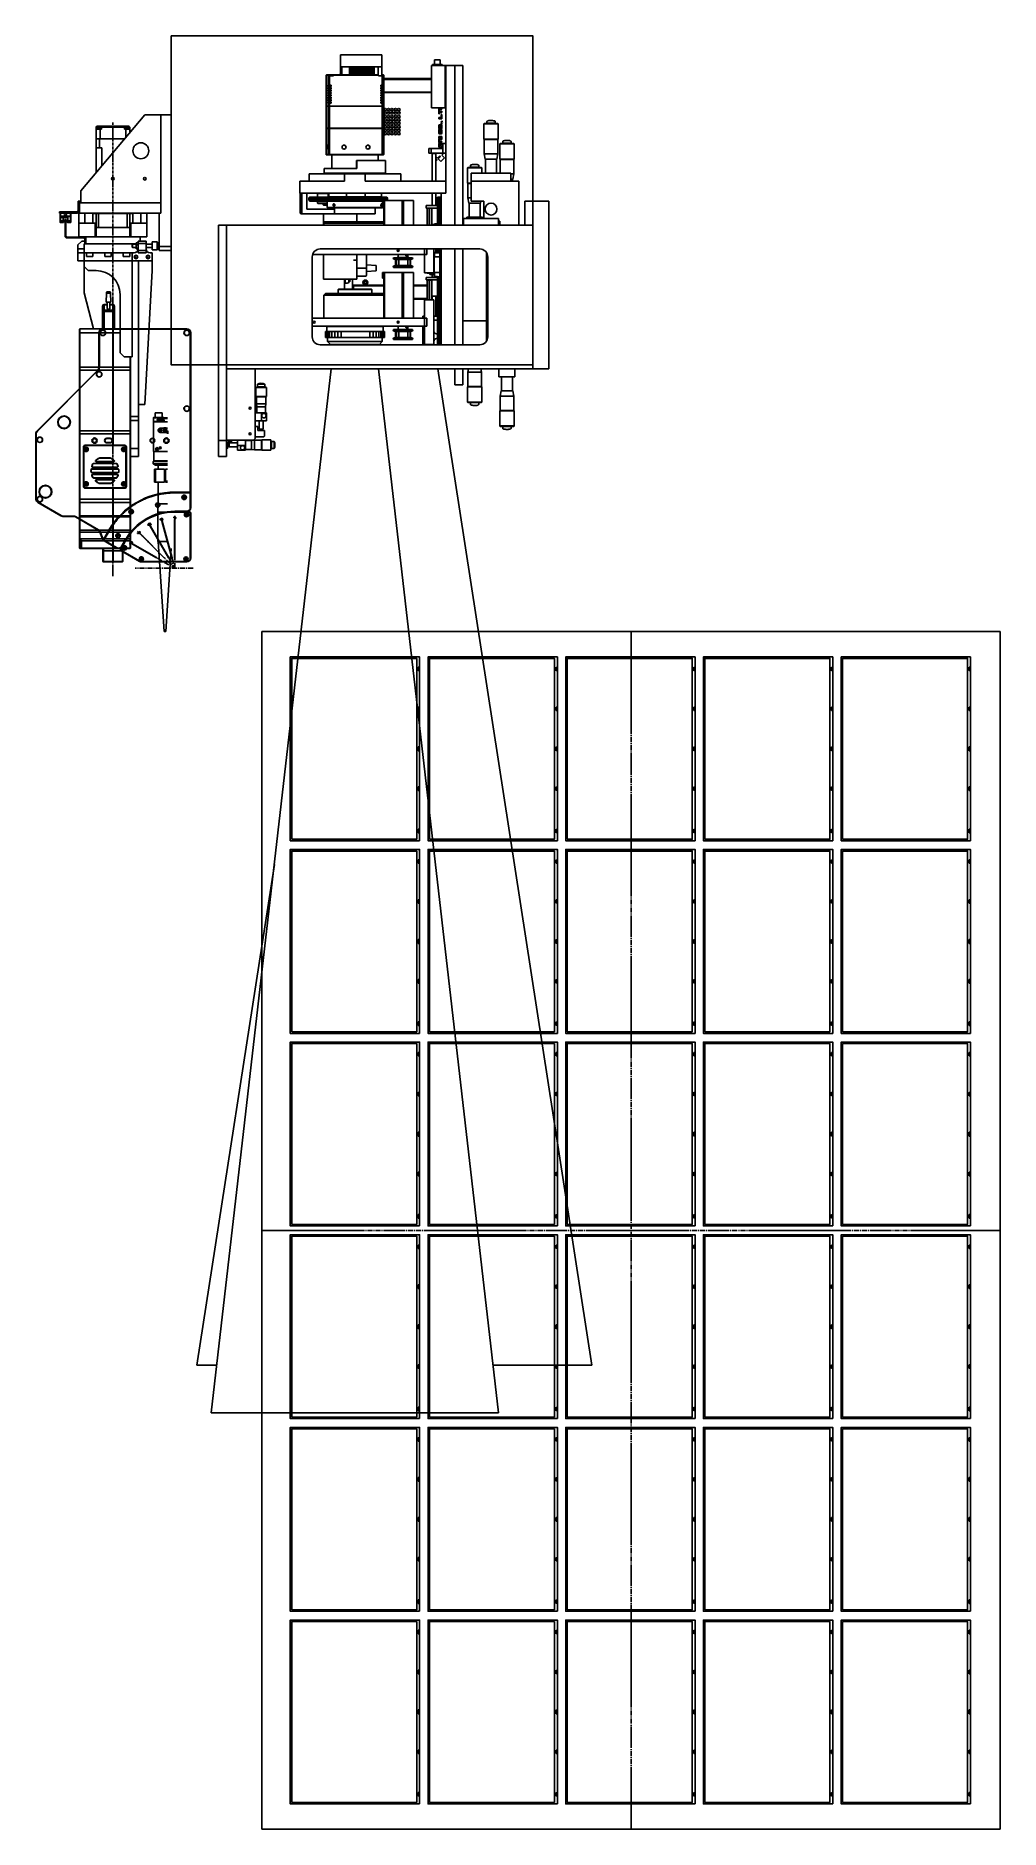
# Model space of a CAD drawing. Extents: x 500 to 100500, y -14500 to 21140.
# Drawn here: x 93305 to 94513, y 3337 to 5583 of the extents above; entities that cross this region are included whole.
import ezdxf

# ---------------------------------------------------------------- set-up
doc = ezdxf.new("R2010")
doc.units = 0
doc.linetypes.add('CENTER', pattern=[10.16, 6.35, -1.27, 1.27, -1.27])
doc.layers.get('0').update_dxf_attribs({"linetype": 'CONTINUOUS'})
for name, color, linetype in [('30', 111, 'CONTINUOUS'), ('Center', 1, 'CENTER'), ('D', 7, 'CONTINUOUS'), ('Sheet', 20, 'CONTINUOUS'), ('SLD-0', 7, 'CONTINUOUS')]:
    doc.layers.add(name, color=color, linetype=linetype)

# ---------------------------------------------------------------- blocks, each defined once
blk = doc.blocks.new('KJGHGHTHT')
at = {"color": 2}
for p, q in [((-163886.4, -115552.8), (-163885.6, -115552.8)), ((-163886.4, -115553), (-163886.4, -115552.8)), ((-163886.4, -115553), (-163886.1, -115553)), ((-163885.9, -115553), (-163885.6, -115553)), ((-163882, -115552.8), (-163882.8, -115552.8)), ((-163882.5, -115553), (-163882.8, -115553)), ((-163882, -115553), (-163882.3, -115553)), ((-163882, -115553), (-163882, -115552.8))]:
    blk.add_line(p, q, dxfattribs=at)
for points in [[(-163886.1, -115553), (-163886.1, -115553.6), (-163885.9, -115553.6), (-163885.9, -115553)], [(-163882.3, -115553), (-163882.3, -115553.6), (-163882.5, -115553.6), (-163882.5, -115553)]]:
    blk.add_lwpolyline(points, dxfattribs=at)
for points in [[(-163885.6, -115552.2), (-163885.5, -115552.2), (-163885.5, -115553.6), (-163885.6, -115553.6)], [(-163885.4, -115552.2), (-163885.2, -115552.2), (-163885.2, -115553.6), (-163885.4, -115553.6)], [(-163885.1, -115552.2), (-163885, -115552.2), (-163885, -115553.6), (-163885.1, -115553.6)], [(-163884.9, -115552.2), (-163884.7, -115552.2), (-163884.7, -115553.6), (-163884.9, -115553.6)], [(-163884.6, -115552.2), (-163884.5, -115552.2), (-163884.5, -115553.6), (-163884.6, -115553.6)], [(-163884.4, -115552.2), (-163884.3, -115552.2), (-163884.3, -115553.6), (-163884.4, -115553.6)], [(-163884.2, -115552.2), (-163884, -115552.2), (-163884, -115553.6), (-163884.2, -115553.6)], [(-163883.9, -115552.2), (-163883.8, -115552.2), (-163883.8, -115553.6), (-163883.9, -115553.6)], [(-163883.7, -115552.2), (-163883.5, -115552.2), (-163883.5, -115553.6), (-163883.7, -115553.6)], [(-163883.4, -115552.2), (-163883.3, -115552.2), (-163883.3, -115553.6), (-163883.4, -115553.6)], [(-163883.2, -115552.2), (-163883.1, -115552.2), (-163883.1, -115553.6), (-163883.2, -115553.6)], [(-163883, -115552.2), (-163882.8, -115552.2), (-163882.8, -115553.6), (-163883, -115553.6)]]:
    blk.add_lwpolyline(points, close=True, dxfattribs=at)
blk = doc.blocks.new('KJGJRESHTHT')
at = {"color": 2}
for p, q in [((-163783.6, -115552.8), (-163782.8, -115552.8)), ((-163783.6, -115553), (-163783.6, -115552.8)), ((-163783.6, -115553), (-163783.3, -115553)), ((-163783.1, -115553), (-163782.8, -115553)), ((-163778.7, -115552.8), (-163779.5, -115552.8)), ((-163779.2, -115553), (-163779.5, -115553)), ((-163778.7, -115553), (-163779, -115553)), ((-163778.7, -115553), (-163778.7, -115552.8))]:
    blk.add_line(p, q, dxfattribs=at)
at = {"color": 3}
blk.add_lwpolyline([(-163896.3, -115554.4), (-163666, -115554.4), (-163666, -115392.4), (-163896.3, -115392.4)], close=True, dxfattribs=at)
at = {"color": 1}
blk.add_lwpolyline([(-163894.4, -115394.1), (-163667.9, -115394.1), (-163667.9, -115550.8), (-163894.4, -115550.8)], close=True, dxfattribs=at)
at = {"color": 2}
for points in [[(-163783.3, -115553), (-163783.3, -115553.6), (-163783.1, -115553.6), (-163783.1, -115553)], [(-163779, -115553), (-163779, -115553.6), (-163779.2, -115553.6), (-163779.2, -115553)]]:
    blk.add_lwpolyline(points, dxfattribs=at)
for points in [[(-163782.8, -115552.2), (-163782.6, -115552.2), (-163782.6, -115553.6), (-163782.8, -115553.6)], [(-163782.5, -115552.2), (-163782.4, -115552.2), (-163782.4, -115553.6), (-163782.5, -115553.6)], [(-163782.3, -115552.2), (-163782.2, -115552.2), (-163782.2, -115553.6), (-163782.3, -115553.6)], [(-163782.1, -115552.2), (-163781.9, -115552.2), (-163781.9, -115553.6), (-163782.1, -115553.6)], [(-163781.8, -115552.2), (-163781.7, -115552.2), (-163781.7, -115553.6), (-163781.8, -115553.6)], [(-163781.6, -115552.2), (-163781.4, -115552.2), (-163781.4, -115553.6), (-163781.6, -115553.6)], [(-163781.3, -115552.2), (-163781.2, -115552.2), (-163781.2, -115553.6), (-163781.3, -115553.6)], [(-163781.1, -115552.2), (-163781, -115552.2), (-163781, -115553.6), (-163781.1, -115553.6)], [(-163780.9, -115552.2), (-163780.7, -115552.2), (-163780.7, -115553.6), (-163780.9, -115553.6)], [(-163780.6, -115552.2), (-163780.5, -115552.2), (-163780.5, -115553.6), (-163780.6, -115553.6)], [(-163780.4, -115552.2), (-163780.2, -115552.2), (-163780.2, -115553.6), (-163780.4, -115553.6)], [(-163780.1, -115552.2), (-163780, -115552.2), (-163780, -115553.6), (-163780.1, -115553.6)], [(-163779.9, -115552.2), (-163779.8, -115552.2), (-163779.8, -115553.6), (-163779.9, -115553.6)], [(-163779.7, -115552.2), (-163779.5, -115552.2), (-163779.5, -115553.6), (-163779.7, -115553.6)]]:
    blk.add_lwpolyline(points, close=True, dxfattribs=at)
for p in [(0, 0), (53.1, 0), (153.1, 0), (203.1, 0)]:
    blk.add_blockref('KJGHGHTHT', p)
blk = doc.blocks.new('KJGJYJYJYJYYYJYJ')
at = {"color": 5}
for p, q in [((-163927.9, -115356.9), (-163927.9, -116281.9)), ((-163927.9, -115356.9), (-162427.9, -115356.9)), ((-162427.9, -115356.9), (-162427.9, -116281.9)), ((-163927.9, -116281.9), (-162427.9, -116281.9))]:
    blk.add_line(p, q, dxfattribs=at)
at = {"layer": 'Center'}
for p, q in [((-163177.9, -115356.9), (-163177.9, -116281.9)), ((-163927.9, -115819.4), (-162427.9, -115819.4))]:
    blk.add_line(p, q, dxfattribs=at)
for p in [(0, 0), (241.3, 0), (482.6, 0), (723.9, 0), (965.2, 0), (1206.5, 0), (0, -172.6), (241.3, -172.6), (482.6, -172.6), (723.9, -172.6), (965.2, -172.6), (1206.5, -172.6), (0, -345.2), (241.3, -345.2), (482.6, -345.2), (723.9, -345.2), (965.2, -345.2), (1206.5, -345.2), (0, -517.7), (241.3, -517.7), (482.6, -517.7), (723.9, -517.7), (965.2, -517.7), (1206.5, -517.7), (0, -690.3), (241.3, -690.3), (482.6, -690.3), (723.9, -690.3), (965.2, -690.3), (1206.5, -690.3)]:
    blk.add_blockref('KJGJRESHTHT', p)
blk = doc.blocks.new('KJGSJYYJYYJ')
at = {"color": 1, "elevation": 45.9}
blk.add_lwpolyline([(-200572, -217465), (-200572, -218965), (-199647, -218965), (-199647, -217465)], close=True, dxfattribs=at)
at = {"layer": 'Center', "ltscale": 20}
for p, q in [((-200109.5, -217465, 45.9), (-200109.5, -218965, 45.9)), ((-200572, -218215, 45.9), (-199647, -218215, 45.9))]:
    blk.add_line(p, q, dxfattribs=at)
at = {"rotation": 90.00000000000001}
blk.add_blockref('KJGJYJYJYJYYYJYJ', (-315928.9, -55037.1, 45.9), dxfattribs=at)
blk = doc.blocks.new('KJA$C74733F11')
at = {"layer": '30', "linetype": 'Continuous', "lineweight": 25}
for p, q in [((-41.5, 291.8), (-42, 291.3)), ((-42, 291.3), (-42, 286.8)), ((-42, 286.8), (-41.5, 286.8)), ((-42, 243.6), (-42, 286.8)), ((-41.5, 291.8), (-41.5, 286.8)), ((-0.2, 291.8), (-41.5, 291.8)), ((-41.5, 243.6), (-41.5, 286.8)), ((-41.5, 286.8), (-0.2, 286.8)), ((-0.2, 291.8), (-0.2, 286.8)), ((0, 291.6), (-0.2, 291.8)), ((-0.2, 286.8), (-0.2, 243.6)), ((0, 286.8), (-0.2, 286.8)), ((0.2, 291.8), (0, 291.6)), ((0, 291.6), (0, 286.8)), ((0, 243.6), (0, 286.8)), ((0, 286.8), (0.2, 286.8)), ((0.2, 291.8), (0.2, 286.8)), ((9, 291.8), (0.2, 291.8)), ((0.2, 243.6), (0.2, 286.8)), ((0.2, 286.8), (9, 286.8)), ((21.5, 256.8), (21.5, 243.6)), ((-42, 243.6), (-41.5, 243.6)), ((-42, 239.7), (-42, 243.6)), ((-42, 239.7), (-41.5, 240)), ((-42, 163.6), (-42, 239.7)), ((-41.5, 240), (-41.5, 243.6)), ((-41.5, 243.6), (-0.2, 243.6)), ((-41.5, 164), (-41.5, 240)), ((-41.5, 240), (-0.2, 240)), ((-0.2, 240), (-0.2, 243.6)), ((-0.2, 243.6), (0, 243.6)), ((-0.2, 240), (-0.2, 164)), ((0, 239.9), (-0.2, 240)), ((0, 243.6), (0.2, 243.6)), ((0, 239.9), (0, 243.6)), ((0, 239.9), (0.2, 240)), ((0, 163.8), (0, 239.9)), ((0.2, 243.6), (21.5, 243.6)), ((0.2, 240), (0.2, 243.6)), ((0.2, 164), (0.2, 240)), ((0.2, 240), (21.5, 240)), ((21.5, 240), (21.5, 243.6)), ((21.5, 243.6), (22, 243.6)), ((21.5, 240), (21.5, 164)), ((22, 239.7), (21.5, 240)), ((22, 232.8), (22, 163.6)), ((-41.5, 164), (-42, 163.6)), ((-42, 163.6), (-42, 160.4)), ((-42, 160.4), (-41.5, 160.4)), ((-42, 78.4), (-42, 160.4)), ((-41.5, 164), (-41.5, 160.4)), ((-0.2, 164), (-41.5, 164)), ((-41.5, 78.4), (-41.5, 160.4)), ((-41.5, 160.4), (-0.2, 160.4)), ((-0.2, 164), (-0.2, 160.4)), ((0, 163.8), (-0.2, 164)), ((-0.2, 160.4), (-0.2, 146.1)), ((0, 160.4), (-0.2, 160.4)), ((0.2, 164), (0, 163.8)), ((0, 163.8), (0, 160.4)), ((0, 145.9), (0, 160.4)), ((0, 160.4), (0.2, 160.4)), ((0.2, 164), (0.2, 160.4)), ((21.5, 164), (0.2, 164)), ((0.2, 146.1), (0.2, 160.4)), ((0.2, 160.4), (21.5, 160.4)), ((21.5, 164), (21.5, 160.4)), ((22, 163.6), (21.5, 164)), ((21.5, 160.4), (21.5, 78.4)), ((22, 160.4), (21.5, 160.4)), ((22, 163.6), (22, 160.4)), ((22, 160.4), (22, 78.4)), ((-36.9, 143.7), (-36.9, 94.5)), ((-36.9, 143.7), (-36.7, 143.7)), ((-36.7, 94.5), (-36.7, 143.7)), ((-36.5, 143.7), (-36.3, 143.7)), ((-36.5, 94.5), (-36.5, 143.7)), ((-36.3, 94.5), (-36.3, 143.7)), ((-0.2, 146.1), (-34.5, 146.1)), ((-34.5, 145.9), (-34.5, 146.1)), ((-34.5, 145.9), (0, 145.9)), ((-34.5, 145.7), (14.5, 145.7)), ((-34.5, 145.7), (-34.5, 145.5)), ((-34.5, 145.5), (14.5, 145.5)), ((-33.5, 141.6), (-34.3, 141.2)), ((-34.3, 141.2), (-34.3, 140.3)), ((-34.3, 140.3), (-33.5, 139.9)), ((-32.8, 141.2), (-33.5, 141.6)), ((-33.5, 139.9), (-32.8, 140.3)), ((-32.8, 140.3), (-32.8, 141.2)), ((-0.2, 146.1), (0, 145.9)), ((0.2, 146.1), (0, 145.9)), ((14.5, 145.9), (0, 145.9)), ((14.5, 146.1), (0.2, 146.1)), ((13.5, 141.6), (12.7, 141.2)), ((12.7, 141.2), (12.7, 140.3)), ((12.7, 140.3), (13.5, 139.9)), ((14.2, 141.2), (13.5, 141.6)), ((13.5, 139.9), (14.2, 140.3)), ((14.2, 140.3), (14.2, 141.2)), ((14.5, 146.1), (14.5, 145.9)), ((14.5, 145.7), (14.5, 145.5)), ((16.3, 143.7), (16.3, 94.5)), ((16.5, 143.7), (16.3, 143.7)), ((16.5, 143.7), (16.5, 94.5)), ((16.9, 143.7), (16.7, 143.7)), ((16.7, 94.5), (16.7, 143.7)), ((16.9, 94.5), (16.9, 143.7)), ((-27.4, 115.5), (-27.2, 115.5)), ((-27.4, 112.6), (-27.2, 112.6)), ((-26.5, 119.8), (-26.3, 119.8)), ((6.4, 116.4), (-26.4, 116.4)), ((-26.4, 116.4), (-26.4, 116.2)), ((-26.4, 116.2), (6.4, 116.2)), ((-25.5, 118.7), (-25.5, 118.5)), ((5.5, 118.7), (-25.5, 118.7)), ((-25.5, 118.5), (5.5, 118.5)), ((-25.2, 122.7), (-25, 122.6)), ((4.3, 123.2), (-24.3, 123.2)), ((-24.3, 123.2), (-24.3, 123)), ((-24.3, 123), (4.3, 123)), ((-21.6, 127), (-21.5, 126.9)), ((-21, 125.5), (-21, 125.3)), ((1, 125.5), (-21, 125.5)), ((-21, 125.3), (1, 125.3)), ((-17.3, 129.9), (-17.2, 129.7)), ((-3.1, 130), (-16.9, 130)), ((-16.9, 130), (-16.9, 129.8)), ((-16.9, 129.8), (-3.1, 129.8)), ((-3.1, 129.8), (-3.1, 130)), ((-2.7, 129.9), (-2.8, 129.7)), ((1, 125.3), (1, 125.5)), ((1.6, 127), (1.5, 126.9)), ((4.3, 123), (4.3, 123.2)), ((5.2, 122.7), (5, 122.6)), ((5.5, 118.5), (5.5, 118.7)), ((6.5, 119.8), (6.3, 119.8)), ((6.4, 116.2), (6.4, 116.4)), ((7.4, 115.5), (7.2, 115.5)), ((7.4, 112.6), (7.2, 112.6)), ((-36.9, 94.5), (-36.7, 94.5)), ((-36.5, 94.5), (-36.3, 94.5)), ((14.5, 92.7), (-34.5, 92.7)), ((-34.5, 92.7), (-34.5, 92.5)), ((14.5, 92.5), (-34.5, 92.5)), ((-34.5, 92.1), (-34.5, 92.3)), ((0, 92.3), (-34.5, 92.3)), ((-34.5, 92.1), (-0.2, 92.1)), ((-33.5, 98.4), (-34.3, 98)), ((-34.3, 98), (-34.3, 97.1)), ((-34.3, 97.1), (-33.5, 96.7)), ((-32.8, 98), (-33.5, 98.4)), ((-33.5, 96.7), (-32.8, 97.1)), ((-32.8, 97.1), (-32.8, 98)), ((-26.5, 108.3), (-26.3, 108.3)), ((-26.4, 111.9), (-26.4, 111.7)), ((6.4, 111.9), (-26.4, 111.9)), ((-26.4, 111.7), (6.4, 111.7)), ((5.5, 109.6), (-25.5, 109.6)), ((-25.5, 109.6), (-25.5, 109.4)), ((-25.5, 109.4), (5.5, 109.4)), ((-25.2, 105.4), (-25, 105.5)), ((-24.3, 105.1), (-24.3, 104.9)), ((4.3, 105.1), (-24.3, 105.1)), ((-24.3, 104.9), (4.3, 104.9)), ((-21.6, 101.1), (-21.5, 101.2)), ((1, 102.8), (-21, 102.8)), ((-21, 102.8), (-21, 102.6)), ((-21, 102.6), (1, 102.6)), ((-17.3, 98.2), (-17.2, 98.4)), ((-16.9, 98.3), (-16.9, 98.1)), ((-3.1, 98.3), (-16.9, 98.3)), ((-16.9, 98.1), (-3.1, 98.1)), ((-3.1, 98.1), (-3.1, 98.3)), ((-2.7, 98.2), (-2.8, 98.4)), ((0, 92.3), (-0.2, 92.1)), ((-0.2, 92.1), (-0.2, 78.4)), ((0, 92.1), (0, 92.3)), ((0, 92.1), (0.1, 92.2)), ((0, 78.4), (0, 92.1)), ((0.1, 92.2), (0.2, 92.3)), ((0.2, 92.1), (0.1, 92.2)), ((0.2, 92.3), (14.5, 92.3)), ((0.2, 78.4), (0.2, 92.1)), ((0.2, 92.1), (14.5, 92.1)), ((1, 102.6), (1, 102.8)), ((1.5, 101.2), (1.6, 101.1)), ((4.3, 104.9), (4.3, 105.1)), ((5.2, 105.4), (5, 105.5)), ((5.5, 109.4), (5.5, 109.6)), ((6.5, 108.3), (6.3, 108.3)), ((6.4, 111.7), (6.4, 111.9)), ((13.5, 98.4), (12.7, 98)), ((12.7, 98), (12.7, 97.1)), ((12.7, 97.1), (13.5, 96.7)), ((14.2, 98), (13.5, 98.4)), ((13.5, 96.7), (14.2, 97.1)), ((14.2, 97.1), (14.2, 98)), ((14.5, 92.5), (14.5, 92.7)), ((14.5, 92.1), (14.5, 92.3)), ((16.5, 94.5), (16.3, 94.5)), ((16.7, 94.5), (16.9, 94.5)), ((-42, 78.4), (-42, 74.5)), ((-41.5, 78.4), (-42, 78.4)), ((-42, 74.5), (-41.5, 74.1)), ((-42, 57.9), (-42, 74.5)), ((-0.2, 78.4), (-41.5, 78.4)), ((-41.5, 78.4), (-41.5, 74.1)), ((-41.5, 74.1), (-0.2, 74.1)), ((-41.5, 57.5), (-41.5, 74.1)), ((-0.2, 78.4), (-0.2, 74.1)), ((0, 78.4), (-0.2, 78.4)), ((0, 74.2), (-0.2, 74.1)), ((-0.2, 74.1), (-0.2, 57.5)), ((0, 78.4), (0, 74.2)), ((0.2, 78.4), (0, 78.4)), ((0, 74.2), (0.2, 74.1)), ((0, 57.6), (0, 74.2)), ((0.2, 78.4), (0.2, 74.1)), ((21.5, 78.4), (0.2, 78.4)), ((0.2, 74.1), (21.5, 74.1)), ((0.2, 57.5), (0.2, 74.1)), ((21.5, 78.4), (21.5, 74.1)), ((22, 78.4), (21.5, 78.4)), ((22, 74.5), (21.5, 74.1)), ((21.5, 74.1), (21.5, 57.5)), ((22, 78.4), (22, 74.5)), ((22, 74.5), (22, 57.9)), ((-41.5, 57.5), (-42, 57.9)), ((-42, 57.9), (-42, 57.3)), ((-42, 57.3), (-41.5, 56.8)), ((-42, 56.6), (-42, 57.3)), ((-42, 56.6), (-41.5, 56.1)), ((-42, 40.1), (-42, 56.6)), ((-0.2, 57.5), (-41.5, 57.5)), ((-41.5, 57.5), (-41.5, 56.8)), ((-41.5, 56.8), (-0.2, 56.8)), ((-41.5, 56.1), (-41.5, 56.8)), ((-41.5, 56.1), (-0.2, 56.1)), ((-41.5, 39.6), (-41.5, 56.1)), ((0, 57.6), (-0.2, 57.5)), ((-0.2, 57.5), (-0.2, 56.8)), ((0, 57), (-0.2, 56.8)), ((-0.2, 56.1), (-0.2, 56.8)), ((0, 56.3), (-0.2, 56.1)), ((-0.2, 56.1), (-0.2, 39.6)), ((0.2, 57.5), (0, 57.6)), ((0, 57.6), (0, 57)), ((0, 57), (0.2, 56.8)), ((0, 56.3), (0, 57)), ((0, 56.3), (0.2, 56.1)), ((0, 39.8), (0, 56.3)), ((21.5, 57.5), (0.2, 57.5)), ((0.2, 57.5), (0.2, 56.8)), ((0.2, 56.8), (21.5, 56.8)), ((0.2, 56.1), (0.2, 56.8)), ((0.2, 56.1), (21.5, 56.1)), ((0.2, 39.6), (0.2, 56.1)), ((22, 57.9), (21.5, 57.5)), ((21.5, 57.5), (21.5, 56.8)), ((22, 57.3), (21.5, 56.8)), ((21.5, 56.1), (21.5, 56.8)), ((22, 56.6), (21.5, 56.1)), ((21.5, 56.1), (21.5, 39.6)), ((22, 57.9), (22, 57.3)), ((22, 57.3), (22, 56.6)), ((22, 56.6), (22, 40.1)), ((-42, 40.1), (-41.5, 39.6)), ((-42, 37.2), (-42, 40.1)), ((-42, 37.2), (-41.5, 37)), ((-42, 28.9), (-42, 37.2)), ((-41.5, 28.7), (-42, 28.9)), ((-42, 28.9), (-42, 27.7)), ((-42, 27.7), (-42, 27)), ((-42, 27), (-42, 26.5)), ((-42, 26.5), (-41.5, 26.1)), ((-42, 17.7), (-42, 26.5)), ((-39.5, 27.2), (-41.7, 27.2)), ((-41.5, 39.6), (-0.2, 39.6)), ((-41.5, 37), (-41.5, 39.6)), ((-41.5, 37), (-0.2, 37)), ((-41.5, 28.7), (-41.5, 37)), ((-0.2, 28.7), (-41.5, 28.7)), ((-41.5, 28.7), (-41.5, 27.2)), ((-41.5, 27.2), (-39.3, 27.2)), ((-41.5, 26.9), (-41.5, 27.2)), ((-41.5, 26.9), (-41.5, 26.1)), ((-39.5, 26.9), (-41.5, 26.9)), ((-41.5, 26.1), (-39.5, 26.1)), ((-41.5, 17.2), (-41.5, 26.1)), ((-39.5, 27.1), (-39.5, 27.2)), ((-39.5, 27.1), (-39.5, 26.9)), ((-39.5, 26.1), (-39.5, 26.9)), ((-39.3, 26.1), (-39.5, 26.3)), ((-39.5, 17.2), (-39.5, 26.1)), ((-39.3, 27.2), (-39.3, 26.1)), ((-39.3, 26.1), (-0.2, 26.1)), ((-39.3, 17.2), (-39.3, 26.1)), ((-0.2, 39.6), (0, 39.8)), ((-0.2, 37), (-0.2, 39.6)), ((0, 37.1), (-0.2, 37)), ((-0.2, 37), (-0.2, 28.7)), ((0, 28.8), (-0.2, 28.7)), ((-0.2, 28.7), (-0.2, 26.1)), ((0, 26.3), (-0.2, 26.1)), ((-0.2, 26.1), (-0.2, 17.2)), ((0, 39.8), (0.2, 39.6)), ((0, 37.1), (0, 39.8)), ((0, 37.1), (0.2, 37)), ((0, 28.8), (0, 37.1)), ((0.2, 28.7), (0, 28.8)), ((0, 28.8), (0, 26.3)), ((0, 26.3), (0.2, 26.1)), ((0, 17.4), (0, 26.3)), ((0.2, 39.6), (21.5, 39.6)), ((0.2, 37), (0.2, 39.6)), ((0.2, 37), (21.5, 37)), ((0.2, 28.7), (0.2, 37)), ((21.5, 28.7), (0.2, 28.7)), ((0.2, 28.7), (0.2, 26.1)), ((0.2, 26.1), (21.5, 26.1)), ((0.2, 17.2), (0.2, 26.1)), ((21.5, 39.6), (22, 40.1)), ((21.5, 37), (21.5, 39.6)), ((22, 37.2), (21.5, 37)), ((21.5, 37), (21.5, 28.7)), ((22, 28.9), (21.5, 28.7)), ((21.5, 28.7), (21.5, 26.1)), ((22, 26.5), (21.5, 26.1)), ((21.5, 26.1), (21.5, 17.2)), ((22, 40.1), (22, 37.2)), ((22, 37.2), (22, 28.9)), ((22, 28.9), (22, 26.5)), ((22, 26.5), (22, 17.7)), ((-41.5, 17.2), (-42, 17.7)), ((-42, 17.7), (-42, 17.1)), ((-42, 17.1), (-41.5, 16.6)), ((-39.5, 17.2), (-41.5, 17.2)), ((-41.5, 17.2), (-41.5, 16.6)), ((-41.5, 16.6), (-39.5, 16.6)), ((-39.3, 17.2), (-39.5, 17.4)), ((-39.5, 16.6), (-39.5, 17.2)), ((-39.5, 16.8), (-39.3, 16.6)), ((-0.2, 17.2), (-39.3, 17.2)), ((-39.3, 17.2), (-39.3, 16.6)), ((-39.3, 16.6), (-0.2, 16.6)), ((-12.5, 16.2), (-12.5, 16.6)), ((-12, 16.5), (-12.5, 16.2)), ((-12.5, 16.2), (-12.5, 14.2)), ((-12.5, 14.2), (-12, 13.7)), ((-12.5, 14.2), (-12.5, 0.9)), ((-12, 0.5), (-12.5, 0.9)), ((-12.5, 0.9), (-12.5, 0.3)), ((-12, -0.2), (-12.5, 0.3)), ((-12, 16.5), (-12, 16.6)), ((-12, 16.5), (-12, 13.7)), ((-8.7, 16.5), (-12, 16.5)), ((-12, 13.7), (-0.2, 13.7)), ((-12, 0.5), (-12, 13.7)), ((-0.2, 0.5), (-12, 0.5)), ((-12, 0.5), (-12, -0.2)), ((-8.7, 16.6), (-8.7, 16.5)), ((-8.7, 16.5), (-0.2, 16.5)), ((-8.5, 16.5), (-8.5, 16.6)), ((-8.4, 16.6), (-8.3, 16.5)), ((-8.3, 16.5), (-8.3, 16.6)), ((-0.2, 16.5), (-8.3, 16.5)), ((-8.3, 16.5), (-8.3, 16.5)), ((0, 17.4), (-0.2, 17.2)), ((-0.2, 17.2), (-0.2, 16.6)), ((-0.2, 16.6), (0, 16.8)), ((0, 16.7), (-0.2, 16.5)), ((-0.2, 16.5), (-0.2, 16.6)), ((-0.2, 13.7), (-0.2, 16.5)), ((0, 16.4), (-0.2, 16.5)), ((-0.2, 16.5), (0, 16.5)), ((-0.2, 16.5), (-0.2, 16.5)), ((-0.2, 13.7), (0, 13.9)), ((-0.2, 13.7), (-0.2, 0.5)), ((-0.2, 0.5), (0, 0.6)), ((-0.2, 0.5), (-0.2, -0.2)), ((0, 0), (-0.2, -0.2)), ((0.2, 17.2), (0, 17.4)), ((0, 17.4), (0, 16.8)), ((0, 16.8), (0.2, 16.6)), ((0, 16.7), (0, 16.8)), ((0, 16.7), (0.2, 16.5)), ((0, 16.5), (0, 16.7)), ((0.2, 16.5), (0, 16.4)), ((0, 16.4), (0, 16.5)), ((0, 16.5), (0.2, 16.5)), ((0, 16.4), (0, 13.9)), ((0, 13.9), (0.2, 13.7)), ((0, 13.9), (0, 0.6)), ((0, 0.6), (0.2, 0.5)), ((0, 0.6), (0, 0)), ((0.2, -0.2), (0, 0)), ((21.5, 17.2), (0.2, 17.2)), ((0.2, 17.2), (0.2, 16.6)), ((0.2, 16.6), (21.5, 16.6)), ((0.2, 16.5), (0.2, 16.6)), ((8.3, 16.5), (0.2, 16.5)), ((0.2, 16.5), (0.2, 13.7)), ((8.7, 16.5), (0.2, 16.5)), ((0.2, 16.5), (0.2, 16.5)), ((0.2, 13.7), (12, 13.7)), ((0.2, 0.5), (0.2, 13.7)), ((12, 0.5), (0.2, 0.5)), ((0.2, 0.5), (0.2, -0.2)), ((8.3, 16.6), (8.3, 16.5)), ((8.4, 16.6), (8.3, 16.5)), ((8.3, 16.5), (8.3, 16.5)), ((8.5, 16.6), (8.5, 16.5)), ((8.7, 16.5), (8.7, 16.6)), ((12, 16.5), (8.7, 16.5)), ((12, 16.6), (12, 16.5)), ((12, 13.7), (12, 16.5)), ((12.5, 16.2), (12, 16.5)), ((12.5, 14.2), (12, 13.7)), ((12, 13.7), (12, 0.5)), ((12.5, 0.9), (12, 0.5)), ((12, 0.5), (12, -0.2)), ((12, -0.2), (12.5, 0.3)), ((12.5, 16.2), (12.5, 16.6)), ((12.5, 16.2), (12.5, 14.2)), ((12.5, 14.2), (12.5, 0.9)), ((12.5, 0.9), (12.5, 0.3)), ((22, 17.7), (21.5, 17.2)), ((21.5, 17.2), (21.5, 16.6)), ((21.5, 16.6), (22, 17.1)), ((22, 17.7), (22, 17.1)), ((-0.2, -0.2), (-12, -0.2)), ((12, -0.2), (0.2, -0.2))]:
    blk.add_line(p, q, dxfattribs=at)
for centre, radius in [((-33.5, 140.7), 2.7), ((-33.5, 140.7), 2.5), ((-33.5, 140.7), 1.9), ((13.5, 140.7), 2.7), ((13.5, 140.7), 2.5), ((13.5, 140.7), 1.9), ((-33.5, 97.5), 2.7), ((-33.5, 97.5), 2.5), ((-33.5, 97.5), 1.9), ((13.5, 97.5), 2.7), ((13.5, 97.5), 2.5), ((13.5, 97.5), 1.9)]:
    blk.add_circle(centre, radius, dxfattribs=at)
for centre, radius, start, end in [((-34.5, 143.7), 2.4, 90, 180), ((-34.5, 143.7), 2.2, 90, 180), ((-34.5, 143.7), 2, 90, 180), ((-34.5, 143.7), 1.8, 90, 180), ((14.5, 143.7), 2.4, 0, 90), ((14.5, 143.7), 2.2, 0, 90), ((14.5, 143.7), 2, 0, 90), ((14.5, 143.7), 1.8, 0, 90), ((-10, 114), 17.5, 175.2926, 184.7074), ((-26.4, 115.4), 1, 90, 175.2926), ((-26.4, 112.7), 1, 184.7074, 270), ((-10, 114), 17.3, 175.2926, 184.7074), ((-26.4, 115.4), 0.8, 90, 175.2926), ((-26.4, 112.7), 0.8, 184.7074, 270), ((-10, 114), 17.5, 150.3012, 160.6519), ((-25.5, 119.5), 1, 160.6519, 270), ((-10, 114), 17.3, 150.3012, 160.6519), ((-25.5, 119.5), 0.8, 160.6519, 270), ((-24.3, 122.2), 1, 90, 150.3012), ((-24.3, 122.2), 0.8, 90, 150.3012), ((-21, 126.3), 1, 131.8683, 270), ((-21, 126.3), 0.8, 131.8683, 270), ((-10, 114), 17.4, 114.658, 131.8683), ((-10, 114), 17.3, 114.658, 131.8683), ((-16.9, 129), 1, 90, 114.658), ((-16.9, 129), 0.8, 90, 114.658), ((-3.1, 129), 1, 65.342, 90), ((-3.1, 129), 0.8, 65.342, 90), ((-10, 114), 17.3, 48.1317, 65.342), ((-10, 114), 17.5, 48.1317, 65.342), ((1, 126.3), 1, 270, 48.1317), ((1, 126.3), 0.8, 270, 48.1317), ((4.3, 122.2), 1, 29.6988, 90), ((4.3, 122.2), 0.8, 29.6988, 90), ((-10, 114), 17.3, 19.3481, 29.6988), ((-10, 114), 17.5, 19.3481, 29.6988), ((5.5, 119.5), 1, 270, 19.3481), ((5.5, 119.5), 0.8, 270, 19.3481), ((6.4, 115.4), 1, 4.7074, 90), ((6.4, 115.4), 0.8, 4.7074, 90), ((6.4, 112.7), 1, 270, 355.2926), ((6.4, 112.7), 0.8, 270, 355.2926), ((-10, 114), 17.3, 355.2926, 4.7074), ((-10, 114), 17.5, 355.2926, 4.7074), ((-34.5, 94.5), 2.4, 180, 270), ((-34.5, 94.5), 2.2, 180, 270), ((-34.5, 94.5), 2, 180, 270), ((-34.5, 94.5), 1.8, 180, 270), ((-25.5, 108.6), 1, 90, 199.3481), ((-10, 114), 17.4, 199.3481, 209.6988), ((-25.5, 108.6), 0.8, 90, 199.3481), ((-10, 114), 17.3, 199.3481, 209.6988), ((-24.3, 105.9), 1, 209.6988, 270), ((-24.3, 105.9), 0.8, 209.6988, 270), ((-21, 101.8), 1, 90, 228.1317), ((-21, 101.8), 0.8, 90, 228.1317), ((-10, 114), 17.5, 228.1317, 245.342), ((-10, 114), 17.2, 228.1317, 245.342), ((-16.9, 99.1), 1, 245.342, 270), ((-16.9, 99.1), 0.8, 245.342, 270), ((-3.1, 99.1), 0.8, 270, 294.658), ((-3.1, 99.1), 1, 270, 294.658), ((-10, 114), 17.3, 294.658, 311.8683), ((-10, 114), 17.5, 294.658, 311.8683), ((1, 101.8), 1, 311.8683, 90), ((1, 101.8), 0.8, 311.8683, 90), ((4.3, 105.9), 0.8, 270, 330.3012), ((4.3, 105.9), 1, 270, 330.3012), ((-10, 114), 17.3, 330.3012, 340.6519), ((-10, 114), 17.4, 330.3012, 340.6519), ((5.5, 108.6), 1, 340.6519, 90), ((5.5, 108.6), 0.8, 340.6519, 90), ((14.5, 94.5), 2.2, 270, 0), ((14.5, 94.5), 1.8, 270, 360), ((14.5, 94.5), 2, 270, 360), ((14.5, 94.5), 2.4, 270, 0)]:
    blk.add_arc(centre, radius, start, end, dxfattribs=at)
for points in [[(-35.2, 140.7), (-35.2, 140.9), (-35.2, 141.1), (-35.1, 141.4), (-34.9, 141.7), (-34.7, 142), (-34.5, 142.2), (-34.2, 142.3), (-33.8, 142.4), (-33.5, 142.5), (-33.2, 142.4), (-32.8, 142.3), (-32.5, 142.2), (-32.3, 142), (-32.1, 141.7), (-31.9, 141.4), (-31.8, 141.1), (-31.8, 140.7), (-31.8, 140.4), (-31.9, 140.1), (-32.1, 139.8), (-32.3, 139.5), (-32.5, 139.3), (-32.8, 139.2), (-33.2, 139.1), (-33.5, 139), (-33.8, 139.1), (-34.2, 139.2), (-34.5, 139.3), (-34.7, 139.5), (-34.9, 139.8), (-35.1, 140.1), (-35.2, 140.4), (-35.2, 140.6), (-35.2, 140.7)], [(11.8, 140.7), (11.8, 140.9), (11.8, 141.1), (11.9, 141.4), (12.1, 141.7), (12.3, 142), (12.5, 142.2), (12.8, 142.3), (13.2, 142.4), (13.5, 142.5), (13.8, 142.4), (14.2, 142.3), (14.5, 142.2), (14.7, 142), (14.9, 141.7), (15.1, 141.4), (15.2, 141.1), (15.2, 140.7), (15.2, 140.4), (15.1, 140.1), (14.9, 139.8), (14.7, 139.5), (14.5, 139.3), (14.2, 139.2), (13.8, 139.1), (13.5, 139), (13.2, 139.1), (12.8, 139.2), (12.5, 139.3), (12.3, 139.5), (12.1, 139.8), (11.9, 140.1), (11.8, 140.4), (11.8, 140.6), (11.8, 140.7)], [(-35.2, 97.5), (-35.2, 97.7), (-35.2, 97.9), (-35.1, 98.2), (-34.9, 98.5), (-34.7, 98.8), (-34.5, 99), (-34.2, 99.1), (-33.8, 99.2), (-33.5, 99.3), (-33.2, 99.2), (-32.8, 99.1), (-32.5, 99), (-32.3, 98.8), (-32.1, 98.5), (-31.9, 98.2), (-31.8, 97.9), (-31.8, 97.5), (-31.8, 97.2), (-31.9, 96.9), (-32.1, 96.6), (-32.3, 96.3), (-32.5, 96.1), (-32.8, 96), (-33.2, 95.9), (-33.5, 95.8), (-33.8, 95.9), (-34.2, 96), (-34.5, 96.1), (-34.7, 96.3), (-34.9, 96.6), (-35.1, 96.9), (-35.2, 97.2), (-35.2, 97.4), (-35.2, 97.5)], [(11.8, 97.5), (11.8, 97.7), (11.8, 97.9), (11.9, 98.2), (12.1, 98.5), (12.3, 98.8), (12.5, 99), (12.8, 99.1), (13.2, 99.2), (13.5, 99.3), (13.8, 99.2), (14.2, 99.1), (14.5, 99), (14.7, 98.8), (14.9, 98.5), (15.1, 98.2), (15.2, 97.9), (15.2, 97.5), (15.2, 97.2), (15.1, 96.9), (14.9, 96.6), (14.7, 96.3), (14.5, 96.1), (14.2, 96), (13.8, 95.9), (13.5, 95.8), (13.2, 95.9), (12.8, 96), (12.5, 96.1), (12.3, 96.3), (12.1, 96.6), (11.9, 96.9), (11.8, 97.2), (11.8, 97.4), (11.8, 97.5)]]:
    blk.add_open_spline(points, degree=3, dxfattribs=at)
for points, knots in [([(-41.8, 27.3), (-41.8, 27.4), (-41.9, 27.5), (-42, 27.6), (-42, 27.7)], [0, 0, 0, 0, 0.560001, 1, 1, 1, 1]), ([(-41.5, 26.9), (-41.6, 26.9), (-41.7, 27), (-41.8, 27.1), (-41.9, 27.1), (-42, 27.1), (-42, 27.1), (-42, 27), (-42, 27)], [0, 0, 0, 0, 0.2503322, 0.499097, 0.6286308, 0.7494226, 0.8749389, 1, 1, 1, 1]), ([(-41.7, 27.2), (-41.7, 27.2), (-41.7, 27.2), (-41.8, 27.3), (-41.8, 27.3)], [0, 0, 0, 0, 0.56, 1, 1, 1, 1]), ([(-41.7, 27.2), (-41.6, 27.2), (-41.6, 27.2), (-41.5, 27.2), (-41.5, 27.2)], [0, 0, 0, 0, 0.56, 1, 1, 1, 1]), ([(-39.3, 27.2), (-39.3, 27.2), (-39.4, 27.2), (-39.4, 27.2), (-39.5, 27.2)], [0, 0, 0, 0, 0.56, 1, 1, 1, 1])]:
    blk.add_open_spline(points, degree=3, knots=knots, dxfattribs=at)
blk = doc.blocks.new('KJA$C3C655F6F')
at = {"layer": '30', "linetype": 'Continuous', "lineweight": 25}
for p, q in [((-33.3, 287), (-32.8, 287)), ((-33.3, 287), (-33.3, 87.4)), ((-32.8, 287), (-32.8, 87.4)), ((-28.3, 291.5), (-28.3, 292)), ((76.7, 292), (-28.3, 292)), ((76.7, 291.5), (-28.3, 291.5)), ((76.7, 292), (76.7, 291.5)), ((81.2, 243.8), (81.2, 287)), ((81.2, 287), (81.7, 287)), ((81.7, 243.8), (81.7, 287)), ((81.2, 243.8), (81.7, 243.8)), ((82.9, 239.9), (83.2, 240.2)), ((158.9, 163.8), (82.9, 239.9)), ((159.3, 164.2), (83.2, 240.2)), ((159.3, 164.2), (158.9, 163.8)), ((160.2, 78.6), (160.2, 160.6)), ((160.2, 160.6), (160.7, 160.6)), ((160.7, 78.6), (160.7, 160.6)), ((71.7, 155), (67.7, 155)), ((67.7, 154.5), (67.7, 155)), ((71.7, 154.5), (67.7, 154.5)), ((67.7, 149), (67.7, 149.5)), ((67.7, 149.5), (71.7, 149.5)), ((67.7, 149), (71.7, 149)), ((71.7, 155), (71.7, 154.5)), ((71.7, 149), (71.7, 149.5)), ((-33.1, 87.2), (-33.3, 87.4)), ((-33.3, 87.4), (-33.3, 86.5)), ((-33.3, 86.5), (-33.3, 68)), ((-32.8, 68), (-33.3, 68)), ((-33, 87.2), (-33.1, 87.2)), ((-33.1, 87.2), (-33.1, 86.9)), ((-32.8, 87.4), (-33, 87.2)), ((-13.3, 87.2), (-33, 87.2)), ((-13.3, 87.4), (-32.8, 87.4)), ((-13.3, 87), (-32.8, 87)), ((-32.8, 86.5), (-32.8, 68)), ((-32.8, 86.5), (-13.3, 86.5)), ((-25.9, 81.3), (-25.1, 81.7)), ((-25.9, 80.4), (-25.9, 81.3)), ((-25.1, 80), (-25.9, 80.4)), ((-25.1, 81.7), (-24.4, 81.3)), ((-24.4, 80.4), (-25.1, 80)), ((-24.4, 81.3), (-24.4, 80.4)), ((-13.3, 87.2), (-13.3, 87.4)), ((-13.3, 86.5), (-13.3, 87)), ((7.2, 71.6), (8, 72.1)), ((7.2, 70.8), (7.2, 71.6)), ((8, 70.3), (7.2, 70.8)), ((8, 72.1), (8.7, 71.6)), ((8.7, 70.8), (8, 70.3)), ((8.7, 71.6), (8.7, 70.8)), ((129.2, 58.1), (158, 74.7)), ((129.5, 57.7), (158.2, 74.3)), ((158, 74.7), (158.2, 74.3)), ((160.7, 78.6), (160.2, 78.6)), ((-33.3, 61), (-33.3, 5)), ((-33.3, 61), (-32.8, 61)), ((-32.8, 5), (-32.8, 61)), ((-31.3, 62.5), (-31.3, 63)), ((-28.3, 63), (-31.3, 63)), ((-13.3, 62.5), (-31.3, 62.5)), ((-28.3, 63.5), (-13.3, 63.5)), ((-28.3, 63), (-28.3, 63.5)), ((-28.3, 63), (-13.3, 63)), ((-13.5, 53), (-13.5, 5.2)), ((-13.3, 63), (-13.3, 63.5)), ((-13.3, 63), (-13.3, 62.5)), ((-13.1, 5.2), (-13.1, 53)), ((2.3, 51), (-9.9, 5.3)), ((-9.5, 5.1), (2.7, 50.9)), ((17.1, 44.9), (-5.8, 5.3)), ((2, 54.2), (1.5, 52.4)), ((1.5, 52.4), (1.7, 52.4)), ((1.8, 54.4), (1.7, 54.2)), ((1.7, 52.4), (2.2, 54.3)), ((1.7, 54.2), (2, 54.2)), ((2.2, 54.3), (1.8, 54.4)), ((2.7, 52.6), (2.5, 52.7)), ((3.3, 54), (2.9, 53.1)), ((3.2, 53.3), (3.4, 53.8)), ((4.1, 53.8), (3.3, 54)), ((3.4, 53.8), (4.1, 53.6)), ((4.1, 53.6), (4.1, 53.8)), ((16.6, 47.2), (16.4, 47.3)), ((16.9, 48.2), (17.1, 48.1)), ((17.2, 47.6), (17.1, 47.5)), ((40.6, 63.5), (41.3, 64)), ((40.6, 62.7), (40.6, 63.5)), ((41.3, 62.2), (40.6, 62.7)), ((41.3, 64), (42.1, 63.5)), ((42.1, 62.7), (41.3, 62.2)), ((42.1, 63.5), (42.1, 62.7)), ((82.3, 40.3), (110.9, 56.8)), ((82.6, 39.8), (111.2, 56.3)), ((110.9, 56.8), (111.2, 56.3)), ((113.7, 57.5), (127, 57.5)), ((113.7, 57), (113.7, 57.5)), ((113.7, 57), (127, 57)), ((127, 57.5), (127, 57)), ((129.5, 57.7), (129.2, 58.1)), ((-5.5, 5.1), (17.4, 44.7)), ((29.7, 35.3), (-0.2, 5.3)), ((0.1, 5.1), (30, 35)), ((39.5, 22.7), (9.5, 5.4)), ((31.5, 38.1), (29.6, 37.7)), ((29.6, 37.7), (30.3, 37.1)), ((30, 37.6), (31, 37.8)), ((30.4, 37.2), (30, 37.6)), ((30.3, 37.1), (30, 36.7)), ((30, 36.7), (30.1, 36.6)), ((30.1, 36.6), (30.4, 36.9)), ((31, 37.8), (30.4, 37.2)), ((30.4, 36.9), (30.6, 36.8)), ((30.6, 37.1), (31.5, 38)), ((30.7, 36.9), (30.6, 37.1)), ((30.6, 36.8), (30.7, 36.9)), ((30.9, 36.5), (30.8, 36.6)), ((32.1, 37.4), (31.3, 36.9)), ((31.5, 38), (31.5, 38.1)), ((31.6, 36.9), (32.1, 37.2)), ((32.7, 36.8), (32.1, 37.4)), ((32.1, 37.2), (32.6, 36.7)), ((32.6, 36.7), (32.7, 36.8)), ((41.8, 25.1), (40.8, 25.1)), ((40.9, 24.9), (41.8, 24.9)), ((41.8, 24.9), (41.8, 25.1)), ((47.8, 27.2), (48.2, 27.5)), ((54, 16.4), (47.8, 27.2)), ((48.2, 27.5), (48.7, 27.8)), ((48.2, 27.5), (53, 19.3)), ((48.7, 27.8), (53.4, 19.5)), ((57, 33.4), (57.8, 33.9)), ((57, 32.6), (57, 33.4)), ((57.8, 32.1), (57, 32.6)), ((57.8, 33.9), (58.5, 33.4)), ((58.5, 32.6), (57.8, 32.1)), ((58.5, 33.4), (58.5, 32.6)), ((59.6, 17.9), (74.9, 26.7)), ((59.8, 17.4), (75.2, 26.3)), ((69, 39.5), (68.6, 39.3)), ((68.6, 39.3), (75.5, 27.2)), ((76.2, 27.1), (69, 39.5)), ((69.4, 39.7), (69.2, 39.6)), ((76.2, 27.5), (69.2, 39.6)), ((76.2, 27.9), (69.4, 39.7)), ((74.9, 26.7), (75.2, 26.3)), ((76.9, 29.1), (79.9, 37.4)), ((77.4, 28.9), (76.9, 29.1)), ((77.4, 28.9), (80.4, 37.2)), ((79.9, 37.4), (80.4, 37.2)), ((82.3, 40.3), (82.6, 39.8)), ((-32.8, 5), (-33.3, 5)), ((28.3, 0.5), (-28.3, 0.5)), ((-28.3, 0), (-28.3, 0.5)), ((28.3, 0), (-28.3, 0)), ((-25.6, 4), (-26.6, 4)), ((-26.6, 3.1), (-25.6, 3.1)), ((-25, 3), (-25, 4.1)), ((9.7, 5), (39.7, 22.3)), ((26.2, 4.5), (26.7, 3.6)), ((28.7, 6.3), (26.4, 5)), ((27.5, 2.2), (26.7, 3.6)), ((27.5, 2.2), (27.8, 1.6)), ((27.8, 1.6), (28.3, 1.9)), ((30.4, 3.1), (28.3, 1.9)), ((28.3, 0), (28.3, 0.5)), ((30.4, 4.2), (29.5, 4.2)), ((29.5, 3.3), (30.4, 3.3)), ((30.4, 3.1), (31.1, 3.5)), ((53.5, 14.4), (30.5, 1.1)), ((30.8, 0.7), (30.5, 1.1)), ((30.8, 0.7), (53.7, 13.9)), ((53.4, 19.5), (53, 19.3)), ((54.5, 16.7), (53, 19.3)), ((53.3, 18.8), (53.3, 18.8)), ((53.5, 14.4), (53.7, 13.9)), ((54.5, 16.7), (54, 16.4)), ((59.8, 17.4), (59.6, 17.9))]:
    blk.add_line(p, q, dxfattribs=at)
at = {"layer": '30', "linetype": 'Continuous', "lineweight": 25, "flags": 128}
blk.add_lwpolyline([(76.5, 27.4), (76.3, 27.2), (76.2, 27.1)], dxfattribs=at)
at = {"layer": '30', "linetype": 'Continuous', "lineweight": 25}
for centre, radius in [((-28.3, 287), 3.45), ((-28.3, 287), 3.25), ((76.7, 287), 3.45), ((76.7, 287), 3.25), ((81.4, 235), 3.45), ((81.4, 235), 3.25), ((-28.3, 192), 3.45), ((-28.3, 192), 3.25), ((125.4, 174.9), 8), ((125.4, 174.9), 7.5), ((-2.8, 152), 3.3), ((-2.8, 152), 2.5), ((14.7, 152), 3), ((14.7, 152), 2.5), ((87.2, 152), 3.3), ((87.2, 152), 2.5), ((155.7, 153), 3.45), ((155.7, 153), 3.25), ((148.7, 88), 8), ((148.7, 88), 7.5), ((-25.1, 80.9), 2.75), ((8, 71.2), 2.75), ((155.7, 78.6), 3.45), ((155.7, 78.6), 3.25), ((-28, 59.3), 2.7), ((-28, 59.3), 2.5), ((-28, 59.3), 0.877), ((-28, 59.3), 0.8), ((41.3, 63.1), 2.75), ((57.8, 33), 2.75), ((-27.4, 3.6), 2.7), ((-27.4, 3.6), 2.5), ((-27.4, 3.6), 0.877), ((-27.4, 3.6), 0.754), ((28.6, 3.8), 2.7), ((28.6, 3.8), 2.5), ((28.6, 3.8), 0.877), ((28.6, 3.8), 0.754), ((49.7, 17.6), 2.7), ((49.7, 17.6), 2.5), ((49.7, 17.6), 0.877), ((49.7, 17.6), 0.8)]:
    blk.add_circle(centre, radius, dxfattribs=at)
for centre, radius, start, end in [((-28.3, 287), 5, 90, 180), ((-28.3, 287), 4.5, 90, 180), ((76.7, 287), 5, 0, 90), ((76.7, 287), 4.5, 0, 90), ((86.7, 243.8), 5.5, 180, 225), ((86.7, 243.8), 5, 180, 225), ((155.7, 160.6), 4.5, 360, 45), ((155.7, 160.6), 5, 360, 45), ((67.7, 152), 3, 90, 270), ((67.7, 152), 2.5, 90, 270), ((71.7, 152), 3, 270, 90), ((71.7, 152), 2.5, 270, 90), ((-28.3, 68), 5, 180, 270), ((-28.3, 68), 4.5, 180, 270), ((-13.3, -8), 95.4, 30, 90), ((-13.3, -8), 95.2, 30, 90), ((-13.3, -8), 95, 30, 90), ((155.7, 78.6), 4.5, 300, 0), ((155.7, 78.6), 5, 300, 0), ((-31.3, 61), 2, 90, 180), ((-31.3, 61), 1.5, 90, 180), ((-33.8, 62.2), 3, 15.6539, 46.5675), ((-33.8, 62.2), 3.2, 14.6528, 30.6627), ((-13.3, 53), 0.2, 0, 180), ((-13.3, -8), 71.5, 30, 90), ((-13.3, -8), 71, 30, 90), ((-13.3, -8), 70.5, 30, 90), ((2.5, 50.9), 0.2, 345, 165), ((17.2, 44.8), 0.2, 330, 150), ((113.7, 52), 5.5, 90, 120), ((113.7, 52), 5, 90, 120), ((127, 62), 4.5, 270, 300), ((127, 62), 5, 270, 300), ((29.9, 35.1), 0.2, 315, 135), ((39.6, 22.5), 0.2, 300, 120), ((72.7, 30.6), 4.5, 300, 309.8315), ((72.7, 30.6), 5, 300, 314.6952), ((72.7, 30.6), 4.8, 315.3222, 317.8131), ((72.7, 30.6), 4.5, 321.762, 340), ((72.7, 30.6), 5, 319.3265, 340), ((85.1, 35.5), 5.5, 120, 160), ((85.1, 35.5), 5, 120, 160), ((-28.3, 5), 5, 180, 270), ((-28.3, 5), 4.5, 180, 270), ((-27.4, 3.6), 1.9, 14.4775, 345.5225), ((-27.4, 3.6), 1, 28.3594, 331.6406), ((-13.3, 5.2), 0.2, 180, 0), ((-9.7, 5.2), 0.2, 165, 345), ((-5.6, 5.2), 0.2, 150, 330), ((-0.1, 5.2), 0.2, 135, 315), ((9.6, 5.2), 0.2, 120, 300), ((28.6, 3.8), 1.9, 14.4775, 186.3079), ((28.6, 3.8), 1.9, 233.6921, 260.8165), ((28.6, 3.8), 1, 28.3594, 331.6406), ((28.3, 5), 4.5, 270, 300), ((28.3, 5), 5, 270, 300), ((28.6, 3.8), 1.9, 339.1835, 345.5225), ((57.3, 21.8), 5, 210, 300), ((57.3, 21.8), 4.5, 210, 300), ((52.7, 15.7), 1.5, 300, 30), ((52.7, 15.7), 2, 300, 30), ((55, 14.1), 3.2, 89.3373, 105.3472), ((55, 14.1), 3, 73.4325, 104.3461)]:
    blk.add_arc(centre, radius, start, end, dxfattribs=at)
for points, knots in [([(-33.3, 86.5), (-33.3, 86.5), (-33.2, 86.7), (-33.2, 86.8), (-33.1, 86.9), (-33, 86.9), (-33, 86.9)], [0, 0, 0, 0, 0.246234, 0.520204, 0.755299, 1, 1, 1, 1]), ([(-32.8, 87), (-32.8, 87), (-32.9, 87), (-33, 87), (-33, 86.9)], [0, 0, 0, 0, 0.568782, 1, 1, 1, 1]), ([(-33, 86.9), (-33, 86.9), (-32.9, 86.9), (-32.8, 86.7), (-32.8, 86.6), (-32.8, 86.5), (-32.8, 86.5)], [0, 0, 0, 0, 0.309726, 0.600126, 0.808185, 1, 1, 1, 1]), ([(-13.3, 86.5), (-12.3, 86.5), (-10.5, 86.5), (-7.7, 86.3), (-4.9, 86.1), (-2.1, 85.8), (0.8, 85.5), (3.6, 85), (6.3, 84.5), (8.9, 83.9), (11.6, 83.2), (14.2, 82.4), (16.9, 81.6), (19.5, 80.7), (22.1, 79.7), (24.6, 78.6), (27.2, 77.4), (29.7, 76.2), (32.1, 74.9), (34.5, 73.6), (36.9, 72.1), (39.2, 70.6), (41.5, 69.1), (43.7, 67.4), (45.9, 65.7), (48, 63.9), (50.1, 62.1), (52.1, 60.3), (54, 58.4), (55.9, 56.4), (57.8, 54.3), (59.7, 52), (61.7, 49.6), (63.6, 47), (65.3, 44.5), (67, 41.9), (68.1, 40.1), (68.6, 39.3)], [0, 0, 0, 0, 0.028058, 0.056326, 0.084793, 0.113449, 0.142282, 0.171281, 0.198764, 0.226374, 0.254099, 0.281929, 0.309853, 0.337858, 0.365933, 0.394066, 0.422245, 0.450458, 0.478189, 0.505929, 0.533666, 0.561389, 0.58959, 0.617751, 0.645861, 0.673908, 0.701881, 0.729269, 0.756563, 0.783752, 0.810825, 0.842891, 0.874762, 0.906424, 0.93786, 0.969057, 1, 1, 1, 1]), ([(-13.8, 56.3), (-13.9, 56.2), (-14, 56.2), (-14.2, 56.2), (-14.3, 56), (-14.4, 55.9), (-14.5, 55.7), (-14.5, 55.4), (-14.5, 55.3), (-14.5, 55.2)], [0, 0, 0, 0, 0.124799, 0.24962, 0.374455, 0.499472, 0.66612, 0.833023, 1, 1, 1, 1]), ([(-14.5, 55.2), (-14.5, 55.1), (-14.5, 55), (-14.5, 54.7), (-14.4, 54.5), (-14.3, 54.4), (-14.2, 54.2), (-14, 54.2), (-13.9, 54.2), (-13.8, 54.1)], [0, 0, 0, 0, 0.166978, 0.333901, 0.500528, 0.625558, 0.750376, 0.875183, 1, 1, 1, 1]), ([(-14.3, 55.2), (-14.3, 55.3), (-14.3, 55.4), (-14.3, 55.6), (-14.3, 55.7), (-14.2, 55.9), (-14.1, 56), (-14, 56), (-13.9, 56), (-13.8, 56)], [0, 0, 0, 0, 0.166958, 0.33387, 0.500509, 0.625498, 0.75026, 0.8752, 1, 1, 1, 1]), ([(-13.8, 54.4), (-13.9, 54.4), (-14, 54.4), (-14.1, 54.4), (-14.2, 54.5), (-14.3, 54.7), (-14.3, 54.8), (-14.3, 55), (-14.3, 55.1), (-14.3, 55.2)], [0, 0, 0, 0, 0.124779, 0.249684, 0.37451, 0.499494, 0.666113, 0.833029, 1, 1, 1, 1]), ([(-13.1, 55.2), (-13.1, 55.3), (-13.1, 55.4), (-13.2, 55.7), (-13.3, 55.9), (-13.4, 56), (-13.5, 56.2), (-13.7, 56.2), (-13.8, 56.2), (-13.8, 56.3)], [0, 0, 0, 0, 0.166961, 0.333839, 0.500503, 0.625509, 0.750374, 0.875185, 1, 1, 1, 1]), ([(-13.8, 56), (-13.8, 56), (-13.7, 56), (-13.6, 56), (-13.5, 55.9), (-13.4, 55.7), (-13.3, 55.5), (-13.3, 55.3), (-13.3, 55.2)], [0, 0, 0, 0, 0.124825, 0.249825, 0.374662, 0.49976, 0.749613, 1, 1, 1, 1]), ([(-13.8, 54.1), (-13.8, 54.2), (-13.7, 54.2), (-13.5, 54.2), (-13.4, 54.4), (-13.3, 54.5), (-13.2, 54.7), (-13.1, 55), (-13.1, 55.1), (-13.1, 55.2)], [0, 0, 0, 0, 0.124838, 0.249678, 0.374552, 0.49957, 0.666183, 0.83304, 1, 1, 1, 1]), ([(-13.4, 54.7), (-13.4, 54.6), (-13.5, 54.5), (-13.6, 54.4), (-13.7, 54.4), (-13.8, 54.4), (-13.8, 54.4)], [0, 0, 0, 0, 0.280262, 0.5597794, 0.7799888, 1, 1, 1, 1]), ([(-13.3, 55.2), (-13.3, 55.1), (-13.3, 54.9), (-13.4, 54.8), (-13.4, 54.7)], [0, 0, 0, 0, 0.560097, 1, 1, 1, 1]), ([(-12.5, 56.3), (-12.6, 56.2), (-12.7, 56.2), (-12.8, 56.1), (-12.9, 56), (-13, 55.8), (-13, 55.8)], [0, 0, 0, 0, 0.279707, 0.559479, 0.779698, 1, 1, 1, 1]), ([(-13, 55.8), (-13, 55.7), (-12.9, 55.6), (-12.8, 55.4), (-12.7, 55.3), (-12.5, 55.3), (-12.5, 55.3)], [0, 0, 0, 0, 0.279513, 0.559161, 0.779506, 1, 1, 1, 1]), ([(-12.8, 55.8), (-12.8, 55.8), (-12.8, 55.9), (-12.7, 56), (-12.6, 56.1), (-12.5, 56.1), (-12.5, 56.1)], [0, 0, 0, 0, 0.279677, 0.559466, 0.779709, 1, 1, 1, 1]), ([(-12.5, 55.5), (-12.5, 55.5), (-12.6, 55.5), (-12.7, 55.6), (-12.8, 55.7), (-12.8, 55.8), (-12.8, 55.8)], [0, 0, 0, 0, 0.2792339, 0.5591891, 0.7795622, 1, 1, 1, 1]), ([(-12, 55.8), (-12, 55.9), (-12, 56), (-12.2, 56.1), (-12.3, 56.2), (-12.4, 56.2), (-12.5, 56.3)], [0, 0, 0, 0, 0.279443, 0.559201, 0.77955, 1, 1, 1, 1]), ([(-12.5, 56.1), (-12.4, 56.1), (-12.4, 56.1), (-12.3, 56), (-12.2, 55.9), (-12.2, 55.8), (-12.2, 55.8)], [0, 0, 0, 0, 0.279204, 0.558932, 0.779374, 1, 1, 1, 1]), ([(-12.5, 55.3), (-12.4, 55.3), (-12.3, 55.4), (-12.1, 55.5), (-12, 55.6), (-12, 55.7), (-12, 55.8)], [0, 0, 0, 0, 0.279779, 0.559495, 0.779657, 1, 1, 1, 1]), ([(-12.2, 55.8), (-12.2, 55.7), (-12.2, 55.7), (-12.3, 55.6), (-12.4, 55.5), (-12.5, 55.5), (-12.5, 55.5)], [0, 0, 0, 0, 0.279717, 0.559486, 0.779814, 1, 1, 1, 1]), ([(2.5, 52.7), (2.5, 52.6), (2.5, 52.5), (2.6, 52.3), (2.7, 52.2), (2.8, 52.1), (2.9, 52), (3, 52)], [0, 0, 0, 0, 0.186879, 0.373577, 0.560343, 0.780041, 1, 1, 1, 1]), ([(3, 52.2), (3, 52.2), (2.9, 52.2), (2.8, 52.3), (2.7, 52.5), (2.7, 52.6), (2.7, 52.6)], [0, 0, 0, 0, 0.279763, 0.559521, 0.779394, 1, 1, 1, 1]), ([(2.9, 53.1), (3, 53.1), (3.1, 53.1), (3.2, 53.1), (3.3, 53.1)], [0, 0, 0, 0, 0.5602928, 1, 1, 1, 1]), ([(3.6, 52.5), (3.6, 52.5), (3.6, 52.3), (3.4, 52.2), (3.2, 52.1), (3.1, 52.2), (3, 52.2)], [0, 0, 0, 0, 0.280065, 0.559626, 0.779827, 1, 1, 1, 1]), ([(3, 52), (3.1, 52), (3.2, 51.9), (3.4, 52), (3.6, 52.1), (3.8, 52.3), (3.8, 52.4), (3.8, 52.5)], [0, 0, 0, 0, 0.186947, 0.373597, 0.560153, 0.780034, 1, 1, 1, 1]), ([(3.4, 53.3), (3.4, 53.3), (3.3, 53.3), (3.2, 53.3), (3.2, 53.3)], [0, 0, 0, 0, 0.55978, 1, 1, 1, 1]), ([(3.3, 53.1), (3.4, 53.1), (3.5, 53), (3.6, 52.9), (3.7, 52.7), (3.7, 52.6), (3.6, 52.5)], [0, 0, 0, 0, 0.280196, 0.559243, 0.7794, 1, 1, 1, 1]), ([(3.8, 52.5), (3.8, 52.5), (3.9, 52.7), (3.8, 52.9), (3.8, 53), (3.6, 53.2), (3.5, 53.2), (3.4, 53.3)], [0, 0, 0, 0, 0.186963, 0.373682, 0.560448, 0.780046, 1, 1, 1, 1]), ([(4.9, 53.6), (4.8, 53.7), (4.7, 53.7), (4.5, 53.6), (4.3, 53.5), (4.3, 53.4), (4.3, 53.3)], [0, 0, 0, 0, 0.279543, 0.559405, 0.779682, 1, 1, 1, 1]), ([(4.3, 53.3), (4.3, 53.3), (4.3, 53.1), (4.3, 52.9), (4.5, 52.8), (4.6, 52.8), (4.6, 52.8)], [0, 0, 0, 0, 0.2797086, 0.5593316, 0.7796078, 1, 1, 1, 1]), ([(4.4, 53.3), (4.5, 53.3), (4.5, 53.4), (4.6, 53.5), (4.7, 53.5), (4.8, 53.5), (4.8, 53.5)], [0, 0, 0, 0, 0.279756, 0.559451, 0.779719, 1, 1, 1, 1]), ([(4.7, 52.9), (4.6, 52.9), (4.5, 52.9), (4.5, 53.1), (4.4, 53.2), (4.4, 53.2), (4.4, 53.3)], [0, 0, 0, 0, 0.278942, 0.558752, 0.779364, 1, 1, 1, 1]), ([(4.6, 52.8), (4.7, 52.7), (4.8, 52.7), (5, 52.8), (5.1, 52.9), (5.2, 53), (5.2, 53.1)], [0, 0, 0, 0, 0.2796786, 0.5594149, 0.7796056, 1, 1, 1, 1]), ([(5, 53.1), (5, 53.1), (5, 53), (4.9, 52.9), (4.8, 52.9), (4.7, 52.9), (4.7, 52.9)], [0, 0, 0, 0, 0.27984, 0.559687, 0.779857, 1, 1, 1, 1]), ([(4.8, 53.5), (4.9, 53.5), (4.9, 53.5), (5, 53.3), (5, 53.2), (5, 53.2), (5, 53.1)], [0, 0, 0, 0, 0.279236, 0.558984, 0.779351, 1, 1, 1, 1]), ([(5.2, 53.1), (5.2, 53.1), (5.2, 53.3), (5.1, 53.5), (5, 53.6), (4.9, 53.6), (4.9, 53.6)], [0, 0, 0, 0, 0.279576, 0.559365, 0.779656, 1, 1, 1, 1]), ([(16.4, 47.3), (16.4, 47.3), (16.3, 47.2), (16.3, 47), (16.4, 46.8), (16.5, 46.6), (16.6, 46.5), (16.7, 46.5)], [0, 0, 0, 0, 0.187083, 0.373888, 0.560463, 0.780026, 1, 1, 1, 1]), ([(16.5, 46.9), (16.5, 47), (16.5, 47.1), (16.5, 47.2), (16.6, 47.2)], [0, 0, 0, 0, 0.558561, 1, 1, 1, 1]), ([(16.8, 46.7), (16.7, 46.7), (16.6, 46.8), (16.6, 46.9), (16.5, 46.9)], [0, 0, 0, 0, 0.559914, 1, 1, 1, 1]), ([(16.7, 46.5), (16.7, 46.5), (16.8, 46.4), (17, 46.4), (17.2, 46.4), (17.4, 46.5), (17.5, 46.6), (17.6, 46.7)], [0, 0, 0, 0, 0.186929, 0.373767, 0.560501, 0.780334, 1, 1, 1, 1]), ([(17.4, 46.8), (17.4, 46.7), (17.3, 46.6), (17.1, 46.6), (16.9, 46.6), (16.8, 46.6), (16.8, 46.7)], [0, 0, 0, 0, 0.279031, 0.558755, 0.779139, 1, 1, 1, 1]), ([(17.7, 48.3), (17.7, 48.3), (17.6, 48.4), (17.4, 48.4), (17.2, 48.4), (17.1, 48.3), (17, 48.2), (16.9, 48.2)], [0, 0, 0, 0, 0.186698, 0.373254, 0.559918, 0.77975, 1, 1, 1, 1]), ([(17.1, 48.1), (17.2, 48.1), (17.2, 48.1), (17.4, 48.2), (17.5, 48.2), (17.6, 48.2), (17.6, 48.1)], [0, 0, 0, 0, 0.280559, 0.559945, 0.779833, 1, 1, 1, 1]), ([(17.1, 47.5), (17.1, 47.4), (17.2, 47.4), (17.3, 47.3), (17.4, 47.1), (17.5, 47), (17.4, 46.9), (17.4, 46.8)], [0, 0, 0, 0, 0.1874618, 0.3747072, 0.5612879, 0.7807844, 1, 1, 1, 1]), ([(17.8, 47.7), (17.7, 47.6), (17.7, 47.6), (17.6, 47.5), (17.5, 47.5), (17.3, 47.6), (17.2, 47.6), (17.2, 47.6)], [0, 0, 0, 0, 0.186098, 0.372254, 0.559137, 0.779513, 1, 1, 1, 1]), ([(17.5, 47.4), (17.6, 47.4), (17.7, 47.4), (17.8, 47.4), (17.9, 47.5), (17.9, 47.5), (17.9, 47.6)], [0, 0, 0, 0, 0.280175, 0.559845, 0.779904, 1, 1, 1, 1]), ([(17.6, 47.1), (17.6, 47.1), (17.6, 47.2), (17.5, 47.3), (17.5, 47.4)], [0, 0, 0, 0, 0.559694, 1, 1, 1, 1]), ([(17.6, 48.1), (17.7, 48.1), (17.7, 48.1), (17.8, 47.9), (17.8, 47.8), (17.8, 47.7), (17.8, 47.7)], [0, 0, 0, 0, 0.280351, 0.560054, 0.780166, 1, 1, 1, 1]), ([(17.6, 46.7), (17.6, 46.8), (17.7, 46.9), (17.6, 47), (17.6, 47.1)], [0, 0, 0, 0, 0.559242, 1, 1, 1, 1]), ([(17.9, 47.6), (18, 47.6), (18, 47.7), (18, 47.9), (18, 48.1), (17.9, 48.2), (17.8, 48.3), (17.7, 48.3)], [0, 0, 0, 0, 0.186536, 0.373228, 0.559898, 0.779966, 1, 1, 1, 1]), ([(17.9, 47), (17.9, 46.9), (17.8, 46.8), (17.7, 46.5), (17.7, 46.3), (17.7, 46.1), (17.8, 46), (17.9, 45.8), (17.9, 45.8), (18, 45.7)], [0, 0, 0, 0, 0.1669781, 0.3338803, 0.5005081, 0.6255228, 0.7503733, 0.8751714, 1, 1, 1, 1]), ([(19, 47.5), (19, 47.6), (18.9, 47.6), (18.7, 47.6), (18.5, 47.6), (18.4, 47.5), (18.2, 47.4), (18.1, 47.2), (18, 47), (17.9, 47)], [0, 0, 0, 0, 0.124818, 0.249629, 0.374517, 0.499506, 0.666118, 0.833024, 1, 1, 1, 1]), ([(18.1, 45.9), (18.1, 45.9), (18, 46), (17.9, 46.1), (17.9, 46.2), (17.9, 46.4), (17.9, 46.5), (18, 46.7), (18.1, 46.8), (18.1, 46.9)], [0, 0, 0, 0, 0.1247108, 0.2496173, 0.3744474, 0.499452, 0.6661182, 0.8330383, 1, 1, 1, 1]), ([(18, 45.7), (18.1, 45.7), (18.2, 45.6), (18.3, 45.6), (18.5, 45.7), (18.7, 45.8), (18.9, 45.9), (19, 46.1), (19.1, 46.2), (19.1, 46.3)], [0, 0, 0, 0, 0.124837, 0.249679, 0.374547, 0.499565, 0.666186, 0.833048, 1, 1, 1, 1]), ([(18.1, 46.9), (18.1, 46.9), (18.2, 47), (18.3, 47.2), (18.4, 47.3), (18.6, 47.4), (18.7, 47.4), (18.8, 47.4), (18.9, 47.4), (19, 47.4)], [0, 0, 0, 0, 0.166975, 0.333892, 0.500574, 0.625601, 0.750399, 0.875295, 1, 1, 1, 1]), ([(18.6, 46), (18.6, 45.9), (18.5, 45.9), (18.4, 45.8), (18.2, 45.8), (18.1, 45.9), (18.1, 45.9)], [0, 0, 0, 0, 0.2803572, 0.5598085, 0.7800344, 1, 1, 1, 1]), ([(19, 46.4), (18.9, 46.3), (18.8, 46.1), (18.7, 46), (18.6, 46)], [0, 0, 0, 0, 0.560122, 1, 1, 1, 1]), ([(19.1, 46.3), (19.2, 46.3), (19.2, 46.5), (19.3, 46.7), (19.4, 46.9), (19.3, 47.1), (19.3, 47.3), (19.2, 47.4), (19.1, 47.5), (19, 47.5)], [0, 0, 0, 0, 0.1669524, 0.3338231, 0.5004407, 0.6254522, 0.7503056, 0.8751412, 1, 1, 1, 1]), ([(19, 47.4), (19, 47.3), (19.1, 47.3), (19.1, 47.2), (19.2, 47), (19.2, 46.8), (19.1, 46.6), (19, 46.5), (19, 46.4)], [0, 0, 0, 0, 0.124745, 0.24966, 0.374487, 0.499618, 0.749573, 1, 1, 1, 1]), ([(19.6, 46.7), (19.5, 46.6), (19.5, 46.5), (19.5, 46.3), (19.6, 46.2), (19.7, 46.1), (19.7, 46.1)], [0, 0, 0, 0, 0.279672, 0.559261, 0.77955, 1, 1, 1, 1]), ([(20.2, 46.9), (20.1, 46.9), (20, 47), (19.8, 46.9), (19.7, 46.8), (19.6, 46.7), (19.6, 46.7)], [0, 0, 0, 0, 0.279581, 0.559491, 0.779679, 1, 1, 1, 1]), ([(19.7, 46.6), (19.7, 46.7), (19.8, 46.7), (19.9, 46.8), (20, 46.8), (20.1, 46.8), (20.1, 46.7)], [0, 0, 0, 0, 0.279675, 0.559455, 0.779733, 1, 1, 1, 1]), ([(19.8, 46.2), (19.8, 46.2), (19.7, 46.3), (19.7, 46.4), (19.7, 46.5), (19.7, 46.6), (19.7, 46.6)], [0, 0, 0, 0, 0.279122, 0.559037, 0.779394, 1, 1, 1, 1]), ([(19.7, 46.1), (19.8, 46), (19.9, 46), (20.1, 46), (20.3, 46.1), (20.3, 46.2), (20.4, 46.2)], [0, 0, 0, 0, 0.279615, 0.559324, 0.779602, 1, 1, 1, 1]), ([(20.2, 46.3), (20.2, 46.3), (20.2, 46.2), (20, 46.1), (19.9, 46.1), (19.8, 46.2), (19.8, 46.2)], [0, 0, 0, 0, 0.279817, 0.559743, 0.77988, 1, 1, 1, 1]), ([(20.1, 46.7), (20.2, 46.7), (20.2, 46.7), (20.3, 46.5), (20.3, 46.4), (20.3, 46.3), (20.2, 46.3)], [0, 0, 0, 0, 0.279051, 0.558697, 0.779276, 1, 1, 1, 1]), ([(20.4, 46.2), (20.4, 46.3), (20.5, 46.4), (20.4, 46.6), (20.3, 46.8), (20.3, 46.8), (20.2, 46.9)], [0, 0, 0, 0, 0.2795578, 0.5592969, 0.779614, 1, 1, 1, 1]), ([(30.8, 36.6), (30.7, 36.6), (30.7, 36.5), (30.6, 36.3), (30.6, 36.2), (30.7, 36), (30.8, 35.9), (30.8, 35.8)], [0, 0, 0, 0, 0.186864, 0.373563, 0.560326, 0.780035, 1, 1, 1, 1]), ([(30.9, 36), (30.9, 36), (30.8, 36.1), (30.8, 36.2), (30.8, 36.4), (30.9, 36.5), (30.9, 36.5)], [0, 0, 0, 0, 0.279783, 0.559562, 0.779426, 1, 1, 1, 1]), ([(30.8, 35.8), (30.9, 35.8), (31, 35.7), (31.2, 35.6), (31.4, 35.6), (31.6, 35.7), (31.7, 35.8), (31.8, 35.8)], [0, 0, 0, 0, 0.186891, 0.373555, 0.560267, 0.7801, 1, 1, 1, 1]), ([(31.6, 36), (31.6, 35.9), (31.5, 35.8), (31.3, 35.8), (31.1, 35.8), (31, 35.9), (30.9, 36)], [0, 0, 0, 0, 0.2800999, 0.559732, 0.7799079, 1, 1, 1, 1]), ([(31.3, 36.9), (31.3, 36.8), (31.5, 36.8), (31.6, 36.7), (31.6, 36.6)], [0, 0, 0, 0, 0.560321, 1, 1, 1, 1]), ([(31.8, 36.7), (31.8, 36.8), (31.7, 36.8), (31.6, 36.8), (31.6, 36.9)], [0, 0, 0, 0, 0.559812, 1, 1, 1, 1]), ([(31.6, 36.6), (31.7, 36.6), (31.8, 36.5), (31.8, 36.3), (31.8, 36.1), (31.7, 36), (31.6, 36)], [0, 0, 0, 0, 0.280212, 0.559244, 0.779378, 1, 1, 1, 1]), ([(31.8, 35.8), (31.8, 35.9), (31.9, 36), (32, 36.2), (32, 36.3), (31.9, 36.6), (31.8, 36.7), (31.8, 36.7)], [0, 0, 0, 0, 0.187003, 0.373749, 0.560516, 0.78008, 1, 1, 1, 1]), ([(32.6, 36.3), (32.6, 36.3), (32.5, 36.2), (32.4, 36), (32.5, 35.8), (32.6, 35.7), (32.6, 35.7)], [0, 0, 0, 0, 0.279679, 0.559371, 0.7796, 1, 1, 1, 1]), ([(33.2, 36.3), (33.2, 36.4), (33.1, 36.5), (32.9, 36.5), (32.7, 36.4), (32.6, 36.4), (32.6, 36.3)], [0, 0, 0, 0, 0.279642, 0.559484, 0.77966, 1, 1, 1, 1]), ([(32.7, 35.8), (32.7, 35.8), (32.6, 35.9), (32.6, 36), (32.6, 36.1), (32.7, 36.2), (32.7, 36.2)], [0, 0, 0, 0, 0.27912, 0.559033, 0.779458, 1, 1, 1, 1]), ([(32.6, 35.7), (32.6, 35.6), (32.8, 35.5), (32.9, 35.5), (33.1, 35.6), (33.2, 35.6), (33.2, 35.7)], [0, 0, 0, 0, 0.279589, 0.559293, 0.779585, 1, 1, 1, 1]), ([(32.7, 36.2), (32.7, 36.2), (32.8, 36.3), (32.9, 36.3), (33.1, 36.3), (33.1, 36.2), (33.1, 36.2)], [0, 0, 0, 0, 0.279732, 0.559509, 0.779758, 1, 1, 1, 1]), ([(33.1, 35.8), (33.1, 35.8), (33, 35.7), (32.9, 35.7), (32.8, 35.7), (32.7, 35.7), (32.7, 35.8)], [0, 0, 0, 0, 0.279838, 0.559595, 0.779833, 1, 1, 1, 1]), ([(33.1, 36.2), (33.2, 36.2), (33.2, 36.1), (33.2, 36), (33.2, 35.9), (33.2, 35.8), (33.1, 35.8)], [0, 0, 0, 0, 0.279173, 0.558828, 0.779257, 1, 1, 1, 1]), ([(33.2, 35.7), (33.3, 35.7), (33.4, 35.8), (33.4, 36), (33.4, 36.2), (33.3, 36.3), (33.2, 36.3)], [0, 0, 0, 0, 0.279611, 0.559331, 0.779656, 1, 1, 1, 1]), ([(40.1, 25), (40.1, 25), (40, 24.9), (39.9, 24.8), (39.8, 24.6), (39.8, 24.4), (39.9, 24.3), (39.9, 24.2)], [0, 0, 0, 0, 0.186818, 0.373645, 0.56037, 0.78012, 1, 1, 1, 1]), ([(39.9, 24.2), (40, 24.1), (40, 24), (40.2, 23.9), (40.4, 23.9), (40.6, 23.9), (40.7, 23.9), (40.8, 24)], [0, 0, 0, 0, 0.1868412, 0.3736439, 0.5604043, 0.7801034, 1, 1, 1, 1]), ([(40.1, 24.3), (40.1, 24.3), (40, 24.5), (40, 24.6), (40.1, 24.8), (40.2, 24.8), (40.2, 24.9)], [0, 0, 0, 0, 0.2795714, 0.5593679, 0.7796873, 1, 1, 1, 1]), ([(40.8, 25.1), (40.7, 25.1), (40.6, 25.1), (40.4, 25.1), (40.3, 25.1), (40.2, 25), (40.1, 25)], [0, 0, 0, 0, 0.280168, 0.560159, 0.780148, 1, 1, 1, 1]), ([(40.7, 24.1), (40.6, 24.1), (40.5, 24.1), (40.3, 24.1), (40.2, 24.2), (40.1, 24.2), (40.1, 24.3)], [0, 0, 0, 0, 0.2795907, 0.5594134, 0.7797145, 1, 1, 1, 1]), ([(40.2, 24.9), (40.3, 24.9), (40.4, 24.9), (40.6, 24.9), (40.7, 24.8), (40.8, 24.7), (40.8, 24.7)], [0, 0, 0, 0, 0.279518, 0.559319, 0.779645, 1, 1, 1, 1]), ([(41.2, 24), (41.2, 24), (41, 23.9), (40.9, 23.7), (40.7, 23.6), (40.6, 23.4), (40.6, 23.2), (40.6, 23.1), (40.6, 22.9), (40.7, 22.9)], [0, 0, 0, 0, 0.166971, 0.333855, 0.500487, 0.625485, 0.750324, 0.875156, 1, 1, 1, 1]), ([(40.8, 24.7), (40.8, 24.7), (40.9, 24.5), (40.9, 24.4), (40.8, 24.2), (40.7, 24.2), (40.7, 24.1)], [0, 0, 0, 0, 0.279482, 0.559297, 0.779641, 1, 1, 1, 1]), ([(40.7, 22.9), (40.7, 22.8), (40.8, 22.7), (40.9, 22.6), (41.1, 22.6), (41.3, 22.6), (41.5, 22.6), (41.7, 22.7), (41.9, 22.8), (41.9, 22.8)], [0, 0, 0, 0, 0.124843, 0.249675, 0.374539, 0.499536, 0.666173, 0.833046, 1, 1, 1, 1]), ([(40.8, 24), (40.8, 24), (40.9, 24.1), (41, 24.2), (41.1, 24.4), (41.1, 24.6), (41, 24.7), (41, 24.8)], [0, 0, 0, 0, 0.186935, 0.373689, 0.560551, 0.780216, 1, 1, 1, 1]), ([(40.8, 23), (40.8, 23), (40.8, 23.1), (40.8, 23.2), (40.8, 23.4), (40.9, 23.5), (41.1, 23.7), (41.3, 23.8), (41.3, 23.8)], [0, 0, 0, 0, 0.124782, 0.249699, 0.374581, 0.499643, 0.749488, 1, 1, 1, 1]), ([(41.3, 22.8), (41.3, 22.8), (41.2, 22.8), (41, 22.8), (40.9, 22.9), (40.9, 22.9), (40.8, 23)], [0, 0, 0, 0, 0.28028, 0.55973, 0.779963, 1, 1, 1, 1]), ([(41, 24.8), (41, 24.8), (40.9, 24.8), (40.9, 24.9), (40.9, 24.9)], [0, 0, 0, 0, 0.559749, 1, 1, 1, 1]), ([(42.5, 23.9), (42.5, 24), (42.4, 24.1), (42.2, 24.2), (42.1, 24.2), (41.9, 24.2), (41.7, 24.2), (41.4, 24.1), (41.3, 24), (41.2, 24)], [0, 0, 0, 0, 0.124841, 0.249649, 0.374517, 0.499504, 0.666106, 0.833024, 1, 1, 1, 1]), ([(41.3, 23.8), (41.4, 23.9), (41.5, 23.9), (41.7, 24), (41.8, 24), (42, 24.1), (42.1, 24), (42.2, 24), (42.3, 23.9), (42.3, 23.8)], [0, 0, 0, 0, 0.166976, 0.33391, 0.500553, 0.62558, 0.750405, 0.875285, 1, 1, 1, 1]), ([(41.8, 23), (41.7, 22.9), (41.6, 22.8), (41.4, 22.8), (41.3, 22.8)], [0, 0, 0, 0, 0.560097, 1, 1, 1, 1]), ([(42.3, 23.8), (42.3, 23.8), (42.4, 23.7), (42.4, 23.6), (42.3, 23.4), (42.2, 23.3), (42.1, 23.1), (41.9, 23), (41.8, 23)], [0, 0, 0, 0, 0.124766, 0.249705, 0.374543, 0.499652, 0.74958, 1, 1, 1, 1]), ([(41.9, 22.8), (42, 22.9), (42.1, 22.9), (42.3, 23.1), (42.4, 23.3), (42.5, 23.4), (42.6, 23.6), (42.6, 23.8), (42.5, 23.9), (42.5, 23.9)], [0, 0, 0, 0, 0.166952, 0.333814, 0.500448, 0.625454, 0.750298, 0.875132, 1, 1, 1, 1]), ([(42.5, 23), (42.5, 22.9), (42.4, 22.8), (42.3, 22.7), (42.3, 22.5), (42.3, 22.4), (42.3, 22.3)], [0, 0, 0, 0, 0.27967, 0.55928, 0.779529, 1, 1, 1, 1]), ([(42.5, 22.4), (42.5, 22.4), (42.4, 22.5), (42.4, 22.7), (42.5, 22.8), (42.6, 22.8), (42.6, 22.8)], [0, 0, 0, 0, 0.279181, 0.559071, 0.779457, 1, 1, 1, 1]), ([(43.2, 22.8), (43.1, 22.8), (43, 23), (42.8, 23), (42.7, 23), (42.6, 23), (42.5, 23)], [0, 0, 0, 0, 0.279571, 0.559401, 0.779671, 1, 1, 1, 1]), ([(42.6, 22.8), (42.6, 22.8), (42.7, 22.9), (42.9, 22.9), (43, 22.8), (43, 22.7), (43, 22.7)], [0, 0, 0, 0, 0.279784, 0.559592, 0.779809, 1, 1, 1, 1]), ([(43, 22.7), (43.1, 22.7), (43.1, 22.6), (43.1, 22.5), (43, 22.3), (42.9, 22.3), (42.9, 22.3)], [0, 0, 0, 0, 0.27921, 0.558985, 0.77937, 1, 1, 1, 1]), ([(43, 22.1), (43, 22.2), (43.2, 22.3), (43.2, 22.5), (43.2, 22.6), (43.2, 22.7), (43.2, 22.8)], [0, 0, 0, 0, 0.279644, 0.559345, 0.779599, 1, 1, 1, 1]), ([(76.2, 27.1), (76.2, 27.1), (76.1, 27.2), (76, 27.3), (75.8, 27.3), (75.7, 27.3), (75.6, 27.3), (75.6, 27.2), (75.5, 27.2)], [0, 0, 0, 0, 0.250332, 0.499097, 0.628631, 0.749423, 0.874939, 1, 1, 1, 1]), ([(76.2, 27.5), (76.2, 27.6), (76.2, 27.7), (76.2, 27.8), (76.2, 27.9)], [0, 0, 0, 0, 0.560001, 1, 1, 1, 1]), ([(76.2, 27.4), (76.2, 27.4), (76.2, 27.4), (76.2, 27.5), (76.2, 27.5)], [0, 0, 0, 0, 0.56, 1, 1, 1, 1]), ([(76.2, 27.4), (76.3, 27.4), (76.4, 27.4), (76.4, 27.4), (76.5, 27.4)], [0, 0, 0, 0, 0.56, 1, 1, 1, 1]), ([(42.3, 22.3), (42.4, 22.3), (42.5, 22.2), (42.7, 22.1), (42.8, 22.1), (42.9, 22.1), (43, 22.1)], [0, 0, 0, 0, 0.2796533, 0.5593586, 0.7796153, 1, 1, 1, 1]), ([(42.9, 22.3), (42.9, 22.3), (42.8, 22.2), (42.6, 22.2), (42.5, 22.3), (42.5, 22.4), (42.5, 22.4)], [0, 0, 0, 0, 0.279974, 0.55984, 0.780001, 1, 1, 1, 1])]:
    blk.add_open_spline(points, degree=3, knots=knots, dxfattribs=at)
for points in [[(-22.6, 80.9), (-22.6, 80.7), (-22.6, 80.4), (-22.8, 79.9), (-23, 79.5), (-23.3, 79.1), (-23.7, 78.8), (-24.1, 78.5), (-24.6, 78.4), (-25.1, 78.3), (-25.6, 78.4), (-26.1, 78.5), (-26.5, 78.8), (-26.9, 79.1), (-27.2, 79.5), (-27.4, 79.9), (-27.6, 80.4), (-27.6, 80.9), (-27.6, 81.3), (-27.4, 81.8), (-27.2, 82.2), (-26.9, 82.6), (-26.5, 82.9), (-26.1, 83.2), (-25.6, 83.3), (-25.1, 83.4), (-24.6, 83.3), (-24.1, 83.2), (-23.7, 82.9), (-23.3, 82.6), (-23, 82.2), (-22.8, 81.8), (-22.6, 81.3), (-22.6, 81), (-22.6, 80.9)], [(-25.9, 80.9), (-25.9, 80.9), (-25.8, 81), (-25.8, 81.2), (-25.6, 81.4), (-25.5, 81.5), (-25.5, 81.5)], [(-25.5, 80.2), (-25.5, 80.2), (-25.6, 80.3), (-25.8, 80.5), (-25.8, 80.7), (-25.9, 80.8), (-25.9, 80.9)], [(-25.5, 81.5), (-25.4, 81.5), (-25.3, 81.6), (-25.1, 81.6), (-24.9, 81.6), (-24.8, 81.5), (-24.7, 81.5)], [(-24.7, 80.2), (-24.8, 80.2), (-24.9, 80.1), (-25.1, 80.1), (-25.3, 80.1), (-25.4, 80.2), (-25.5, 80.2)], [(-24.7, 81.5), (-24.7, 81.5), (-24.6, 81.4), (-24.5, 81.2), (-24.4, 81), (-24.4, 80.9), (-24.4, 80.9)], [(-24.4, 80.9), (-24.4, 80.8), (-24.4, 80.7), (-24.5, 80.5), (-24.6, 80.3), (-24.7, 80.2), (-24.7, 80.2)], [(10.5, 71.2), (10.5, 71), (10.4, 70.7), (10.3, 70.2), (10.1, 69.8), (9.7, 69.4), (9.4, 69.1), (8.9, 68.9), (8.5, 68.7), (8, 68.7), (7.5, 68.7), (7, 68.9), (6.6, 69.1), (6.2, 69.4), (5.9, 69.8), (5.6, 70.2), (5.5, 70.7), (5.4, 71.2), (5.5, 71.7), (5.6, 72.2), (5.9, 72.6), (6.2, 73), (6.6, 73.3), (7, 73.5), (7.5, 73.7), (8, 73.7), (8.5, 73.7), (8.9, 73.5), (9.4, 73.3), (9.7, 73), (10.1, 72.6), (10.3, 72.2), (10.4, 71.7), (10.5, 71.4), (10.5, 71.2)], [(7.2, 71.2), (7.2, 71.3), (7.2, 71.4), (7.3, 71.6), (7.4, 71.7), (7.5, 71.8), (7.6, 71.9)], [(7.6, 70.6), (7.5, 70.6), (7.4, 70.7), (7.3, 70.8), (7.2, 71), (7.2, 71.1), (7.2, 71.2)], [(7.6, 71.9), (7.6, 71.9), (7.8, 71.9), (8, 72), (8.2, 71.9), (8.3, 71.9), (8.3, 71.9)], [(8.3, 70.6), (8.3, 70.5), (8.2, 70.5), (8, 70.5), (7.8, 70.5), (7.6, 70.5), (7.6, 70.6)], [(8.3, 71.9), (8.4, 71.8), (8.5, 71.7), (8.6, 71.6), (8.7, 71.4), (8.7, 71.3), (8.7, 71.2)], [(8.7, 71.2), (8.7, 71.1), (8.7, 71), (8.6, 70.8), (8.5, 70.7), (8.4, 70.6), (8.3, 70.6)], [(-26.9, 59.3), (-26.9, 59.2), (-26.9, 59.1), (-26.9, 58.9), (-27, 58.7), (-27.2, 58.5), (-27.4, 58.3), (-27.6, 58.2), (-27.8, 58.2), (-28, 58.1), (-28.2, 58.2), (-28.5, 58.2), (-28.7, 58.3), (-28.8, 58.5), (-29, 58.7), (-29.1, 58.9), (-29.1, 59.1), (-29.2, 59.3), (-29.1, 59.5), (-29.1, 59.7), (-29, 59.9), (-28.8, 60.1), (-28.7, 60.3), (-28.5, 60.4), (-28.2, 60.4), (-28, 60.5), (-27.8, 60.4), (-27.6, 60.4), (-27.4, 60.3), (-27.2, 60.1), (-27, 59.9), (-26.9, 59.7), (-26.9, 59.5), (-26.9, 59.4), (-26.9, 59.3)], [(43.8, 63.1), (43.8, 62.9), (43.8, 62.6), (43.6, 62.2), (43.4, 61.7), (43.1, 61.3), (42.7, 61), (42.3, 60.8), (41.8, 60.6), (41.3, 60.6), (40.8, 60.6), (40.3, 60.8), (39.9, 61), (39.5, 61.3), (39.2, 61.7), (39, 62.2), (38.8, 62.6), (38.8, 63.1), (38.8, 63.6), (39, 64.1), (39.2, 64.5), (39.5, 64.9), (39.9, 65.2), (40.3, 65.4), (40.8, 65.6), (41.3, 65.6), (41.8, 65.6), (42.3, 65.4), (42.7, 65.2), (43.1, 64.9), (43.4, 64.5), (43.6, 64.1), (43.8, 63.6), (43.8, 63.3), (43.8, 63.1)], [(40.6, 63.1), (40.6, 63.2), (40.6, 63.3), (40.7, 63.5), (40.8, 63.7), (40.9, 63.7), (40.9, 63.8)], [(40.9, 62.5), (40.9, 62.5), (40.8, 62.6), (40.7, 62.7), (40.6, 62.9), (40.6, 63), (40.6, 63.1)], [(40.9, 63.8), (41, 63.8), (41.1, 63.8), (41.3, 63.9), (41.5, 63.8), (41.6, 63.8), (41.7, 63.8)], [(41.7, 62.5), (41.6, 62.4), (41.5, 62.4), (41.3, 62.4), (41.1, 62.4), (41, 62.4), (40.9, 62.5)], [(41.7, 63.8), (41.7, 63.7), (41.8, 63.7), (42, 63.5), (42, 63.3), (42.1, 63.2), (42.1, 63.1)], [(42.1, 63.1), (42.1, 63), (42, 62.9), (42, 62.7), (41.8, 62.6), (41.7, 62.5), (41.7, 62.5)], [(60.3, 33), (60.2, 32.8), (60.2, 32.5), (60.1, 32), (59.9, 31.6), (59.5, 31.2), (59.2, 30.9), (58.7, 30.7), (58.2, 30.5), (57.8, 30.5), (57.3, 30.5), (56.8, 30.7), (56.4, 30.9), (56, 31.2), (55.7, 31.6), (55.4, 32), (55.3, 32.5), (55.2, 33), (55.3, 33.5), (55.4, 34), (55.7, 34.4), (56, 34.8), (56.4, 35.1), (56.8, 35.3), (57.3, 35.5), (57.8, 35.5), (58.2, 35.5), (58.7, 35.3), (59.2, 35.1), (59.5, 34.8), (59.9, 34.4), (60.1, 34), (60.2, 33.5), (60.2, 33.2), (60.3, 33)], [(57, 33), (57, 33.1), (57, 33.2), (57.1, 33.4), (57.2, 33.5), (57.3, 33.6), (57.4, 33.7)], [(57.4, 32.4), (57.3, 32.4), (57.2, 32.5), (57.1, 32.6), (57, 32.8), (57, 32.9), (57, 33)], [(57.4, 33.7), (57.4, 33.7), (57.6, 33.7), (57.8, 33.8), (58, 33.7), (58.1, 33.7), (58.1, 33.7)], [(58.1, 32.4), (58.1, 32.3), (58, 32.3), (57.8, 32.2), (57.6, 32.3), (57.4, 32.3), (57.4, 32.4)], [(58.1, 33.7), (58.2, 33.6), (58.3, 33.5), (58.4, 33.4), (58.5, 33.2), (58.5, 33.1), (58.5, 33)], [(58.5, 33), (58.5, 32.9), (58.5, 32.8), (58.4, 32.6), (58.3, 32.5), (58.2, 32.4), (58.1, 32.4)], [(50.8, 17.6), (50.8, 17.6), (50.8, 17.4), (50.7, 17.2), (50.6, 17), (50.5, 16.8), (50.3, 16.7), (50.1, 16.6), (49.9, 16.5), (49.7, 16.5), (49.4, 16.5), (49.2, 16.6), (49, 16.7), (48.8, 16.8), (48.7, 17), (48.6, 17.2), (48.5, 17.4), (48.5, 17.6), (48.5, 17.9), (48.6, 18.1), (48.7, 18.3), (48.8, 18.5), (49, 18.6), (49.2, 18.7), (49.4, 18.8), (49.7, 18.8), (49.9, 18.8), (50.1, 18.7), (50.3, 18.6), (50.5, 18.5), (50.6, 18.3), (50.7, 18.1), (50.8, 17.9), (50.8, 17.7), (50.8, 17.6)]]:
    blk.add_open_spline(points, degree=3, dxfattribs=at)
at = {"layer": 'Center'}
for p, q in [((-13.3, -8), (-13.3, 57.7)), ((3.7, 55.4), (-13.3, -8)), ((19.6, 48.9), (-13.3, -8)), ((33.2, 38.4), (-13.3, -8)), ((43.6, 24.8), (-13.3, -8)), ((-36.3, -8), (36.3, -8))]:
    blk.add_line(p, q, dxfattribs=at)
blk = doc.blocks.new('KJ특성')
at = {"layer": 'Center', "ltscale": 0.5}
blk.add_line((10865.8, -70781.6, -10.5), (10865.8, -71350.1, -10.5), dxfattribs=at)
at = {"layer": 'SLD-0'}
for p, q in [((10905.8, -70772.1, -10.5), (10825.8, -70867.1, -10.5)), ((10905.8, -70772.1, -10.5), (10925.8, -70772.1, -10.5)), ((10925.8, -70895.1, -10.5), (10925.8, -70772.1, -10.5)), ((10925.8, -70772.1, -10.5), (10938.8, -70772.1, -10.5)), ((10925.8, -70772.1, -10.5), (10925.8, -70882.1, -10.5)), ((10938.8, -70937.1, -10.5), (10938.8, -70772.1, -10.5)), ((10844.8, -70787.7, -10.5), (10849.4, -70787.7, -10.5)), ((10844.8, -70790.2, -10.5), (10844.8, -70787.7, -10.5)), ((10844.8, -70790.2, -10.5), (10844.8, -70802.2, -10.5)), ((10849.8, -70790.2, -10.5), (10844.8, -70790.2, -10.5)), ((10844.8, -70802.2, -10.5), (10844.8, -70813.2, -10.5)), ((10844.9, -70802.2, -10.5), (10844.8, -70802.2, -10.5)), ((10844.9, -70802.2, -10.5), (10848.7, -70802.2, -10.5)), ((10846.3, -70786.2, -10.5), (10849.4, -70786.2, -10.5)), ((10850.8, -70789, -10.5), (10846.6, -70789, -10.5)), ((10847.9, -70788.3, -10.5), (10848.1, -70788.3, -10.5)), ((10847.9, -70788.4, -10.5), (10847.9, -70788.3, -10.5)), ((10848.1, -70788.3, -10.5), (10848.1, -70788.4, -10.5)), ((10848.6, -70788.3, -10.5), (10848.2, -70788.3, -10.5)), ((10848.8, -70802.2, -10.5), (10848.7, -70802.2, -10.5)), ((10848.8, -70788.3, -10.5), (10849.2, -70788.3, -10.5)), ((10848.8, -70788.5, -10.5), (10848.8, -70788.3, -10.5)), ((10848.8, -70813.2, -10.5), (10848.8, -70802.2, -10.5)), ((10880.5, -70802.2, -10.5), (10848.8, -70802.2, -10.5)), ((10849.2, -70788.3, -10.5), (10849.3, -70788.4, -10.5)), ((10849.2, -70788.3, -10.5), (10849.2, -70788.6, -10.5)), ((10849.5, -70788.3, -10.5), (10849.3, -70788.3, -10.5)), ((10849.3, -70788.3, -10.5), (10849.3, -70788.6, -10.5)), ((10849.4, -70786.2, -10.5), (10849.4, -70787.7, -10.5)), ((10849.4, -70787.7, -10.5), (10851.4, -70787.7, -10.5)), ((10849.4, -70787.7, -10.5), (10849.4, -70788.3, -10.5)), ((10849.7, -70788.4, -10.5), (10849.5, -70788.3, -10.5)), ((10849.8, -70790.2, -10.5), (10849.8, -70802.2, -10.5)), ((10851.4, -70790.2, -10.5), (10849.8, -70790.2, -10.5)), ((10849.8, -70802.2, -10.5), (10880.5, -70802.2, -10.5)), ((10851.4, -70787.7, -10.5), (10851.4, -70790.2, -10.5)), ((10880.2, -70787.7, -10.5), (10851.4, -70787.7, -10.5)), ((10852.9, -70786.2, -10.5), (10878.7, -70786.2, -10.5)), ((10880.2, -70790.2, -10.5), (10880.2, -70787.7, -10.5)), ((10880.2, -70787.7, -10.5), (10882.2, -70787.7, -10.5)), ((10881.8, -70790.2, -10.5), (10880.2, -70790.2, -10.5)), ((10883.7, -70789, -10.5), (10880.8, -70789, -10.5)), ((10886.8, -70790.2, -10.5), (10881.8, -70790.2, -10.5)), ((10881.8, -70790.2, -10.5), (10881.8, -70800.6, -10.5)), ((10882.1, -70788.3, -10.5), (10882.3, -70788.3, -10.5)), ((10882.1, -70788.4, -10.5), (10882.1, -70788.3, -10.5)), ((10882.2, -70786.2, -10.5), (10882.2, -70787.7, -10.5)), ((10882.2, -70786.2, -10.5), (10885.3, -70786.2, -10.5)), ((10882.2, -70787.7, -10.5), (10886.8, -70787.7, -10.5)), ((10882.2, -70788.3, -10.5), (10882.2, -70787.7, -10.5)), ((10882.3, -70788.3, -10.5), (10882.3, -70788.4, -10.5)), ((10882.8, -70788.3, -10.5), (10882.4, -70788.3, -10.5)), ((10883, -70788.3, -10.5), (10883.4, -70788.3, -10.5)), ((10883, -70788.5, -10.5), (10883, -70788.3, -10.5)), ((10883.4, -70788.3, -10.5), (10883.5, -70788.4, -10.5)), ((10883.4, -70788.3, -10.5), (10883.4, -70788.6, -10.5)), ((10883.7, -70788.3, -10.5), (10883.5, -70788.3, -10.5)), ((10883.5, -70788.3, -10.5), (10883.5, -70788.6, -10.5)), ((10883.9, -70788.4, -10.5), (10883.7, -70788.3, -10.5)), ((10885, -70789, -10.5), (10883.7, -70789, -10.5)), ((10886.8, -70787.7, -10.5), (10886.8, -70790.2, -10.5)), ((10886.8, -70790.2, -10.5), (10886.8, -70794.7, -10.5)), ((10848.8, -70813.2, -10.5), (10844.8, -70813.2, -10.5)), ((10844.8, -70813.2, -10.5), (10844.8, -70844.6, -10.5)), ((10852, -70813.2, -10.5), (10848.8, -70813.2, -10.5)), ((10852, -70836, -10.5), (10852, -70813.2, -10.5)), ((10825.8, -70882.1, -10.5), (10825.8, -70867.1, -10.5)), ((10822.3, -70880.1, -10.5), (10823.8, -70880.1, -10.5)), ((10822.3, -70881.1, -10.5), (10822.3, -70880.1, -10.5)), ((10822.3, -70881.1, -10.5), (10822.3, -70892.1, -10.5)), ((10823.8, -70881.1, -10.5), (10822.3, -70881.1, -10.5)), ((10823.8, -70880.1, -10.5), (10825.8, -70880.1, -10.5)), ((10823.8, -70882.1, -10.5), (10823.8, -70880.1, -10.5)), ((10823.8, -70895.1, -10.5), (10823.8, -70882.1, -10.5)), ((10925.8, -70882.1, -10.5), (10823.8, -70882.1, -10.5)), ((10925.8, -70882.1, -10.5), (10825.8, -70882.1, -10.5)), ((10925.8, -70895.1, -10.5), (10925.8, -70882.1, -10.5)), ((10798.8, -70895.1, -10.5), (10798.8, -70893.6, -10.5)), ((10798.8, -70893.6, -10.5), (10799.8, -70893.6, -10.5)), ((10799.8, -70895.1, -10.5), (10798.8, -70895.1, -10.5)), ((10799.6, -70898.9, -10.5), (10799.6, -70895.1, -10.5)), ((10799.6, -70898.9, -10.5), (10800.1, -70898.9, -10.5)), ((10799.6, -70904.9, -10.5), (10799.6, -70898.9, -10.5)), ((10799.6, -70906.6, -10.5), (10799.6, -70904.9, -10.5)), ((10799.6, -70906.6, -10.5), (10799.6, -70906.7, -10.5)), ((10799.8, -70893.6, -10.5), (10799.8, -70895.1, -10.5)), ((10820.8, -70893.6, -10.5), (10799.8, -70893.6, -10.5)), ((10820.8, -70895.1, -10.5), (10799.8, -70895.1, -10.5)), ((10800.1, -70895.1, -10.5), (10800.1, -70898.9, -10.5)), ((10800.1, -70898.9, -10.5), (10812.5, -70898.9, -10.5)), ((10800.1, -70898.9, -10.5), (10800.1, -70899.4, -10.5)), ((10805.2, -70899.4, -10.5), (10800.1, -70899.4, -10.5)), ((10800.1, -70899.4, -10.5), (10800.1, -70900.6, -10.5)), ((10800.1, -70900.6, -10.5), (10803.3, -70900.6, -10.5)), ((10800.1, -70900.6, -10.5), (10800.1, -70904.9, -10.5)), ((10803.3, -70904.9, -10.5), (10800.1, -70904.9, -10.5)), ((10800.1, -70904.9, -10.5), (10800.1, -70906.6, -10.5)), ((10800.1, -70906.6, -10.5), (10803.3, -70906.6, -10.5)), ((10800.1, -70906.6, -10.5), (10800.1, -70906.6, -10.5)), ((10803.3, -70907.1, -10.5), (10800.1, -70907.1, -10.5)), ((10803.8, -70900.6, -10.5), (10803.3, -70900.6, -10.5)), ((10803.3, -70900.6, -10.5), (10803.3, -70900.6, -10.5)), ((10803.3, -70904.9, -10.5), (10803.3, -70900.6, -10.5)), ((10803.3, -70906.6, -10.5), (10803.3, -70904.9, -10.5)), ((10803.3, -70906.6, -10.5), (10803.3, -70906.6, -10.5)), ((10803.7, -70906.7, -10.5), (10803.8, -70906.6, -10.5)), ((10803.8, -70900.6, -10.5), (10803.8, -70899.4, -10.5)), ((10805.2, -70899.5, -10.5), (10803.8, -70899.5, -10.5)), ((10803.9, -70900.1, -10.5), (10803.8, -70900.1, -10.5)), ((10803.8, -70900.6, -10.5), (10803.8, -70904.9, -10.5)), ((10803.9, -70900.6, -10.5), (10803.8, -70900.6, -10.5)), ((10803.8, -70904.9, -10.5), (10803.8, -70906.6, -10.5)), ((10803.9, -70899.7, -10.5), (10803.9, -70899.5, -10.5)), ((10803.9, -70899.7, -10.5), (10805.1, -70899.7, -10.5)), ((10805.1, -70900.6, -10.5), (10803.9, -70900.6, -10.5)), ((10805.1, -70899.7, -10.5), (10805.1, -70899.5, -10.5)), ((10805.2, -70900.1, -10.5), (10805.1, -70900.1, -10.5)), ((10805.1, -70900.6, -10.5), (10805.2, -70900.6, -10.5)), ((10805.2, -70899.4, -10.5), (10805.2, -70900.6, -10.5)), ((10805.2, -70899.4, -10.5), (10805.2, -70899.4, -10.5)), ((10809.3, -70900.6, -10.5), (10805.2, -70900.6, -10.5)), ((10807.2, -70899.2, -10.5), (10805.4, -70899.2, -10.5)), ((10806.8, -70903.2, -10.5), (10805.8, -70903.2, -10.5)), ((10805.8, -70903.2, -10.5), (10805.8, -70911.2, -10.5)), ((10805.8, -70911.2, -10.5), (10806.8, -70911.2, -10.5)), ((10805.8, -70913.2, -10.5), (10805.8, -70911.2, -10.5)), ((10805.8, -70913.2, -10.5), (10806.8, -70913.2, -10.5)), ((10805.8, -70915.2, -10.5), (10805.8, -70913.2, -10.5)), ((10805.8, -70915.2, -10.5), (10805.8, -70923.7, -10.5)), ((10806.8, -70915.2, -10.5), (10805.8, -70915.2, -10.5)), ((10806.8, -70911.2, -10.5), (10806.8, -70903.2, -10.5)), ((10806.8, -70911.2, -10.5), (10806.8, -70913.2, -10.5)), ((10806.8, -70913.2, -10.5), (10806.8, -70915.2, -10.5)), ((10806.8, -70915.2, -10.5), (10806.8, -70923.7, -10.5)), ((10812.5, -70899.4, -10.5), (10807.4, -70899.4, -10.5)), ((10808.8, -70904.9, -10.5), (10808.8, -70900.6, -10.5)), ((10808.9, -70906.6, -10.5), (10808.8, -70904.9, -10.5)), ((10808.9, -70906.6, -10.5), (10808.9, -70906.7, -10.5)), ((10809.3, -70900.6, -10.5), (10809.3, -70904.9, -10.5)), ((10812.5, -70904.9, -10.5), (10809.3, -70904.9, -10.5)), ((10809.3, -70904.9, -10.5), (10809.3, -70906.6, -10.5)), ((10809.3, -70906.6, -10.5), (10812.5, -70906.6, -10.5)), ((10809.3, -70906.6, -10.5), (10809.3, -70906.6, -10.5)), ((10812.5, -70907.1, -10.5), (10809.4, -70907.1, -10.5)), ((10812.5, -70898.9, -10.5), (10812.5, -70895.1, -10.5)), ((10812.5, -70898.9, -10.5), (10813, -70898.9, -10.5)), ((10812.5, -70899.4, -10.5), (10812.5, -70898.9, -10.5)), ((10812.5, -70904.9, -10.5), (10812.5, -70899.4, -10.5)), ((10812.5, -70906.6, -10.5), (10812.5, -70904.9, -10.5)), ((10812.5, -70906.6, -10.5), (10812.5, -70906.6, -10.5)), ((10813, -70895.1, -10.5), (10813, -70898.9, -10.5)), ((10813, -70898.9, -10.5), (10813, -70904.9, -10.5)), ((10813, -70904.9, -10.5), (10813, -70906.6, -10.5)), ((10813, -70906.7, -10.5), (10813, -70906.6, -10.5)), ((10823.3, -70907.6, -10.5), (10823.3, -70895.1, -10.5)), ((10823.3, -70895.1, -10.5), (10823.8, -70895.1, -10.5)), ((10830.8, -70907.6, -10.5), (10823.3, -70907.6, -10.5)), ((10823.3, -70907.6, -10.5), (10823.3, -70924.7, -10.5)), ((10925.8, -70895.1, -10.5), (10823.8, -70895.1, -10.5)), ((10830.8, -70907.6, -10.5), (10830.8, -70895.1, -10.5)), ((10840.8, -70907.6, -10.5), (10830.8, -70907.6, -10.5)), ((10840.8, -70895.1, -10.5), (10840.8, -70895.6, -10.5)), ((10840.8, -70907.6, -10.5), (10840.8, -70895.6, -10.5)), ((10844.8, -70895.6, -10.5), (10840.8, -70895.6, -10.5)), ((10844.8, -70907.6, -10.5), (10840.8, -70907.6, -10.5)), ((10843.4, -70907.6, -10.5), (10843.4, -70924.7, -10.5)), ((10844.8, -70895.1, -10.5), (10844.8, -70895.6, -10.5)), ((10844.8, -70913, -10.5), (10844.8, -70895.6, -10.5)), ((10847.8, -70895.6, -10.5), (10844.8, -70895.6, -10.5)), ((10847.8, -70913, -10.5), (10844.8, -70913, -10.5)), ((10844.8, -70913, -10.5), (10844.8, -70924.7, -10.5)), ((10847.8, -70895.1, -10.5), (10847.8, -70895.6, -10.5)), ((10847.8, -70913, -10.5), (10847.8, -70895.6, -10.5)), ((10883.8, -70895.6, -10.5), (10847.8, -70895.6, -10.5)), ((10883.8, -70913, -10.5), (10847.8, -70913, -10.5)), ((10883.8, -70895.1, -10.5), (10883.8, -70895.6, -10.5)), ((10883.8, -70913, -10.5), (10883.8, -70895.6, -10.5)), ((10886.8, -70895.6, -10.5), (10883.8, -70895.6, -10.5)), ((10886.8, -70913, -10.5), (10883.8, -70913, -10.5)), ((10886.8, -70895.1, -10.5), (10886.8, -70895.6, -10.5)), ((10886.8, -70913, -10.5), (10886.8, -70895.6, -10.5)), ((10890.8, -70895.6, -10.5), (10886.8, -70895.6, -10.5)), ((10890.8, -70907.6, -10.5), (10886.8, -70907.6, -10.5)), ((10886.8, -70913, -10.5), (10886.8, -70924.7, -10.5)), ((10888.2, -70907.6, -10.5), (10888.2, -70924.7, -10.5)), ((10890.8, -70895.1, -10.5), (10890.8, -70895.6, -10.5)), ((10890.8, -70907.6, -10.5), (10890.8, -70895.6, -10.5)), ((10900.8, -70907.6, -10.5), (10890.8, -70907.6, -10.5)), ((10900.8, -70907.6, -10.5), (10900.8, -70895.1, -10.5)), ((10908.3, -70907.6, -10.5), (10900.8, -70907.6, -10.5)), ((10908.3, -70907.6, -10.5), (10908.3, -70895.1, -10.5)), ((10908.3, -70907.6, -10.5), (10908.3, -70924.7, -10.5)), ((10925.8, -70895.1, -10.5), (10923.8, -70895.1, -10.5)), ((10923.8, -70937.1, -10.5), (10923.8, -70895.1, -10.5)), ((10808.3, -70925.2, -10.5), (10829.3, -70925.2, -10.5)), ((10808.3, -70926.2, -10.5), (10829.3, -70926.2, -10.5)), ((10826.8, -70930.1, -10.5), (10821.8, -70935.1, -10.5)), ((10821.8, -70940.1, -10.5), (10821.8, -70935.1, -10.5)), ((10843.4, -70924.7, -10.5), (10823.3, -70924.7, -10.5)), ((10826.8, -70930.1, -10.5), (10830.8, -70930.1, -10.5)), ((10829.8, -70933.7, -10.5), (10829.8, -70945.1, -10.5)), ((10829.8, -70933.7, -10.5), (10830.8, -70933.7, -10.5)), ((10830.8, -70927.7, -10.5), (10830.8, -70931.7, -10.5)), ((10830.8, -70931.7, -10.5), (10831.8, -70931.7, -10.5)), ((10830.8, -70933.7, -10.5), (10830.8, -70931.7, -10.5)), ((10831.4, -70933.7, -10.5), (10830.8, -70933.7, -10.5)), ((10831.4, -70933.7, -10.5), (10894.9, -70933.7, -10.5)), ((10831.8, -70924.7, -10.5), (10831.8, -70927.7, -10.5)), ((10831.8, -70927.7, -10.5), (10831.8, -70931.7, -10.5)), ((10831.8, -70931.7, -10.5), (10831.8, -70933.7, -10.5)), ((10844.8, -70924.7, -10.5), (10843.4, -70924.7, -10.5)), ((10844.8, -70924.7, -10.5), (10886.8, -70924.7, -10.5)), ((10888.2, -70924.7, -10.5), (10886.8, -70924.7, -10.5)), ((10908.3, -70924.7, -10.5), (10888.2, -70924.7, -10.5)), ((10890.5, -70934.1, -10.5), (10890.1, -70934.6, -10.5)), ((10890.1, -70935, -10.5), (10890.1, -70934.6, -10.5)), ((10890.1, -70937.7, -10.5), (10890.1, -70935, -10.5)), ((10890.1, -70937.7, -10.5), (10890.5, -70938.1, -10.5)), ((10894.9, -70934.1, -10.5), (10890.5, -70934.1, -10.5)), ((10890.5, -70934.7, -10.5), (10890.5, -70934.1, -10.5)), ((10890.5, -70938.1, -10.5), (10890.5, -70934.7, -10.5)), ((10895, -70932.5, -10.5), (10894.9, -70932.6, -10.5)), ((10894.9, -70932.6, -10.5), (10894.9, -70933.6, -10.5)), ((10894.9, -70933.6, -10.5), (10894.9, -70936.9, -10.5)), ((10894.9, -70936.9, -10.5), (10894.9, -70939.5, -10.5)), ((10897, -70932.2, -10.5), (10895.2, -70932.2, -10.5)), ((10897, -70934.9, -10.5), (10895.2, -70934.9, -10.5)), ((10897.3, -70932.6, -10.5), (10897.2, -70932.5, -10.5)), ((10897.3, -70933.1, -10.5), (10897.3, -70930.1, -10.5)), ((10897.3, -70930.1, -10.5), (10907.3, -70930.1, -10.5)), ((10907.3, -70933.1, -10.5), (10897.3, -70933.1, -10.5)), ((10897.3, -70933.1, -10.5), (10897.3, -70942.1, -10.5)), ((10899.8, -70924.7, -10.5), (10899.8, -70930.1, -10.5)), ((10907.3, -70930.1, -10.5), (10907.3, -70933.1, -10.5)), ((10907.3, -70933.1, -10.5), (10907.3, -70942.1, -10.5)), ((10915, -70934.1, -10.5), (10907.3, -70934.1, -10.5)), ((10915, -70934.7, -10.5), (10915, -70934.1, -10.5)), ((10915, -70938.1, -10.5), (10915, -70934.7, -10.5)), ((10921.1, -70931.1, -10.5), (10915.1, -70931.1, -10.5)), ((10915.1, -70932.5, -10.5), (10915.1, -70931.1, -10.5)), ((10915.1, -70941.1, -10.5), (10915.1, -70932.5, -10.5)), ((10922.1, -70932.1, -10.5), (10921.1, -70931.1, -10.5)), ((10921.1, -70932.5, -10.5), (10921.1, -70931.1, -10.5)), ((10921.1, -70941.1, -10.5), (10921.1, -70932.5, -10.5)), ((10922.1, -70933.2, -10.5), (10922.1, -70932.1, -10.5)), ((10922.1, -70940.1, -10.5), (10922.1, -70933.2, -10.5)), ((10923.8, -70937.1, -10.5), (10938.8, -70937.1, -10.5)), ((10923.8, -70942.1, -10.5), (10923.8, -70937.1, -10.5)), ((10938.8, -70937.1, -10.5), (10938.8, -70942.1, -10.5)), ((10821.8, -70940.1, -10.5), (10829.8, -70940.1, -10.5)), ((10821.8, -70945.1, -10.5), (10821.8, -70940.1, -10.5)), ((10829.8, -70945.1, -10.5), (10821.8, -70945.1, -10.5)), ((10821.8, -70955.1, -10.5), (10821.8, -70945.1, -10.5)), ((10829.8, -70955.1, -10.5), (10821.8, -70955.1, -10.5)), ((10829.8, -70955.1, -10.5), (10829.8, -70945.1, -10.5)), ((10832.8, -70945.1, -10.5), (10829.8, -70945.1, -10.5)), ((10889.8, -70955.1, -10.5), (10829.8, -70955.1, -10.5)), ((10829.8, -70962.1, -10.5), (10829.8, -70955.1, -10.5)), ((10832.8, -70949.6, -10.5), (10832.8, -70945.1, -10.5)), ((10834.9, -70945.1, -10.5), (10832.8, -70945.1, -10.5)), ((10840.8, -70949.6, -10.5), (10832.8, -70949.6, -10.5)), ((10834.9, -70945.1, -10.5), (10840.8, -70945.1, -10.5)), ((10840.8, -70949.6, -10.5), (10840.8, -70945.1, -10.5)), ((10840.9, -70945.1, -10.5), (10840.8, -70945.1, -10.5)), ((10840.9, -70945.1, -10.5), (10889.8, -70945.1, -10.5)), ((10855.8, -70949.6, -10.5), (10855.8, -70945.1, -10.5)), ((10863.8, -70949.6, -10.5), (10855.8, -70949.6, -10.5)), ((10863.8, -70949.6, -10.5), (10863.8, -70945.1, -10.5)), ((10878.8, -70949.6, -10.5), (10878.8, -70945.1, -10.5)), ((10886.8, -70949.6, -10.5), (10878.8, -70949.6, -10.5)), ((10886.8, -70949.6, -10.5), (10886.8, -70945.1, -10.5)), ((10889.8, -70955.1, -10.5), (10889.8, -70945.1, -10.5)), ((10889.8, -70945.1, -10.5), (10892.3, -70945.1, -10.5)), ((10914.8, -70955.1, -10.5), (10889.8, -70955.1, -10.5)), ((10889.8, -70955.1, -10.5), (10889.8, -71075.1, -10.5)), ((10890.5, -70938.1, -10.5), (10894.9, -70938.1, -10.5)), ((10894.9, -70939.5, -10.5), (10894.9, -70939.6, -10.5)), ((10894.9, -70939.6, -10.5), (10895, -70939.8, -10.5)), ((10897, -70938.9, -10.5), (10895.2, -70938.9, -10.5)), ((10897, -70940.1, -10.5), (10895.2, -70940.1, -10.5)), ((10897.2, -70939.8, -10.5), (10897.3, -70939.6, -10.5)), ((10897.3, -70942.1, -10.5), (10907.3, -70942.1, -10.5)), ((10897.3, -70945.1, -10.5), (10897.3, -70942.1, -10.5)), ((10907.3, -70945.1, -10.5), (10897.3, -70945.1, -10.5)), ((10897.8, -71150.1, -10.5), (10897.8, -70955.1, -10.5)), ((10907.3, -70938.1, -10.5), (10915, -70938.1, -10.5)), ((10907.3, -70942.1, -10.5), (10907.3, -70945.1, -10.5)), ((10912.3, -70945.1, -10.5), (10914.8, -70945.1, -10.5)), ((10914.8, -70945.1, -10.5), (10914.8, -70955.1, -10.5)), ((10914.8, -70967.1, -10.5), (10914.8, -70955.1, -10.5)), ((10915.1, -70941.1, -10.5), (10921.1, -70941.1, -10.5)), ((10921.1, -70941.1, -10.5), (10922.1, -70940.1, -10.5)), ((10938.8, -70942.1, -10.5), (10923.8, -70942.1, -10.5)), ((10829.8, -70962.1, -10.5), (10834.8, -70967.1, -10.5)), ((10829.8, -70995.1, -10.5), (10829.8, -70962.1, -10.5)), ((10834.8, -70967.1, -10.5), (10844.8, -70967.1, -10.5)), ((10914.8, -70967.1, -10.5), (10905.8, -71135.1, -10.5)), ((10829.8, -70995.1, -10.5), (10841.3, -71040.1, -10.5)), ((10857.8, -70995.6, -10.5), (10857.3, -71006.6, -10.5)), ((10857.8, -70994.1, -10.5), (10858.3, -70993.6, -10.5)), ((10857.8, -70995.6, -10.5), (10857.8, -70994.1, -10.5)), ((10857.8, -70994.1, -10.5), (10862.7, -70994.1, -10.5)), ((10857.8, -70995.6, -10.5), (10862.7, -70995.6, -10.5)), ((10857.8, -70995.6, -10.5), (10857.8, -70995.6, -10.5)), ((10858.3, -70993.6, -10.5), (10862.2, -70993.6, -10.5)), ((10862.2, -70993.6, -10.5), (10862.7, -70994.1, -10.5)), ((10862.7, -70994.1, -10.5), (10862.7, -70995.6, -10.5)), ((10862.7, -70995.6, -10.5), (10862.8, -70995.6, -10.5)), ((10863.3, -71006.6, -10.5), (10862.8, -70995.6, -10.5)), ((10874.8, -70997.1, -10.5), (10874.8, -71070.1, -10.5)), ((10852.8, -71018.3, -10.5), (10852.8, -71011.6, -10.5)), ((10854.8, -71018.3, -10.5), (10852.8, -71018.3, -10.5)), ((10852.8, -71040.1, -10.5), (10852.8, -71018.3, -10.5)), ((10854.8, -71010.2, -10.5), (10854.8, -71009.6, -10.5)), ((10854.8, -71009.6, -10.5), (10858.8, -71009.6, -10.5)), ((10854.8, -71010.2, -10.5), (10854.8, -71016.9, -10.5)), ((10858.8, -71010.2, -10.5), (10854.8, -71010.2, -10.5)), ((10854.8, -71018.3, -10.5), (10854.8, -71016.9, -10.5)), ((10854.8, -71016.9, -10.5), (10865.8, -71016.9, -10.5)), ((10865.8, -71018.3, -10.5), (10854.8, -71018.3, -10.5)), ((10854.8, -71018.3, -10.5), (10854.8, -71040.1, -10.5)), ((10857.3, -71006.6, -10.5), (10863.3, -71006.6, -10.5)), ((10858.8, -71006.6, -10.5), (10858.8, -71014.3, -10.5)), ((10861.8, -71014.3, -10.5), (10861.8, -71006.6, -10.5)), ((10861.8, -71009.6, -10.5), (10865.8, -71009.6, -10.5)), ((10865.8, -71010.2, -10.5), (10861.8, -71010.2, -10.5)), ((10865.8, -71009.6, -10.5), (10865.8, -71010.2, -10.5)), ((10865.8, -71016.9, -10.5), (10865.8, -71010.2, -10.5)), ((10865.8, -71016.9, -10.5), (10865.8, -71018.3, -10.5)), ((10867.8, -71018.3, -10.5), (10865.8, -71018.3, -10.5)), ((10865.8, -71040.3, -10.5), (10865.8, -71018.3, -10.5)), ((10867.8, -71011.6, -10.5), (10867.8, -71018.3, -10.5)), ((10867.8, -71018.3, -10.5), (10867.8, -71040.1, -10.5)), ((10874.8, -71070.1, -10.5), (10879.8, -71075.1, -10.5)), ((10889.8, -71075.1, -10.5), (10879.8, -71075.1, -10.5)), ((10889.8, -71075.1, -10.5), (10887.8, -71075.1, -10.5)), ((10887.8, -71075.1, -10.5), (10887.8, -71099.1, -10.5)), ((10897.8, -71135.1, -10.5), (10905.8, -71135.1, -10.5)), ((10887.8, -71150.1, -10.5), (10897.8, -71150.1, -10.5)), ((10897.8, -71155.1, -10.5), (10887.8, -71155.1, -10.5)), ((10897.8, -71150.1, -10.5), (10897.8, -71155.1, -10.5)), ((10897.8, -71155.1, -10.5), (10897.8, -71190.1, -10.5)), ((10887.8, -71190.1, -10.5), (10897.8, -71190.1, -10.5)), ((10897.8, -71200.1, -10.5), (10887.8, -71200.1, -10.5)), ((10897.8, -71190.1, -10.5), (10897.8, -71200.1, -10.5))]:
    blk.add_line(p, q, dxfattribs=at)
at = {"layer": 'SLD-0', "elevation": -10.5, "flags": 128}
for points in [[(10848.7, -70788.4), (10848.7, -70788.4), (10848.8, -70788.3)], [(10882.9, -70788.4), (10882.9, -70788.4), (10883, -70788.3)]]:
    blk.add_lwpolyline(points, dxfattribs=at)
at = {"layer": 'SLD-0'}
for centre, radius in [((10900.8, -70817.1, -10.5), 10), ((10865.8, -70852.1, -10.5), 1.65), ((10905.8, -70852.1, -10.5), 1.65), ((10894.8, -70950.1, -10.5), 2.25), ((10894.8, -70950.1, -10.5), 1.65), ((10909.8, -70950.1, -10.5), 2.25), ((10909.8, -70950.1, -10.5), 1.65)]:
    blk.add_circle(centre, radius, dxfattribs=at)
for centre, radius, start, end in [((10846.3, -70787.7, -10.5), 1.5, 90, 180), ((10847.7, -70790.4, -10.5), 1.8, 129.5815, 175.4139), ((10848, -70789.3, -10.5), 1.09, 34.0113, 56.7511), ((10848.7, -70789.3, -10.5), 1.09, 34.0113, 56.7511), ((10849.7, -70790.4, -10.5), 1.8, 14.2989, 50.4185), ((10852.9, -70787.7, -10.5), 1.5, 90, 180), ((10878.7, -70787.7, -10.5), 1.5, 0, 90), ((10881.9, -70790.4, -10.5), 1.8, 129.5815, 165.7011), ((10882.2, -70789.3, -10.5), 1.09, 34.0113, 56.7511), ((10882.9, -70789.3, -10.5), 1.09, 34.0113, 56.7511), ((10883.9, -70790.4, -10.5), 1.8, 4.5861, 50.4185), ((10885.3, -70787.7, -10.5), 1.5, 0, 90), ((10820.8, -70892.1, -10.5), 1.5, 270, 0), ((10820.8, -70892.1, -10.5), 3, 270, 0), ((10800.1, -70898.9, -10.5), 0.5, 180, 270), ((10800, -70899.9, -10.5), 6.74, 267.0017, 270.9986), ((10799.8, -70899.9, -10.5), 6.74, 268.0016, 271.9984), ((10803.5, -70899.9, -10.5), 6.74, 268.5015, 272.4985), ((10803.5, -70899.9, -10.5), 6.74, 268.0016, 271.9984), ((10806.3, -70897.1, -10.5), 1.25, 89.8015, 269.8015), ((10806.3, -70897.1, -10.5), 1.25, 269.8015, 89.8015), ((10809.2, -70899.9, -10.5), 6.74, 267.5015, 271.4985), ((10809.1, -70899.9, -10.5), 6.74, 268.0016, 271.9984), ((10812.5, -70898.9, -10.5), 0.5, 270, 0), ((10812.7, -70899.9, -10.5), 6.74, 269.0014, 272.9983), ((10812.8, -70899.9, -10.5), 6.74, 268.0016, 271.9984), ((10808.3, -70923.7, -10.5), 2.5, 180, 270), ((10808.3, -70923.7, -10.5), 1.5, 180, 270), ((10829.3, -70927.7, -10.5), 2.5, 0, 90), ((10829.3, -70927.7, -10.5), 1.5, 0, 90), ((10915, -70934, -10.5), 0.1, 270, 0), ((10892.3, -70940.1, -10.5), 5, 270, 0), ((10912.3, -70940.1, -10.5), 5, 180, 270), ((10915, -70938.2, -10.5), 0.1, 0, 90), ((10844.8, -70997.1, -10.5), 30, 0, 90), ((10854.8, -71011.6, -10.5), 2, 90, 180), ((10854.5, -71012, -10.5), 1.78, 81.6778, 168.8509), ((10854.5, -71018.7, -10.5), 1.78, 81.6778, 168.8509), ((10860.3, -71014.3, -10.5), 1.5, 180, 270), ((10860.3, -71014.3, -10.5), 1.5, 270, 0), ((10865.8, -71011.6, -10.5), 2, 0, 90), ((10866, -71012, -10.5), 1.79, 11.6917, 97.7795), ((10866, -71018.7, -10.5), 1.79, 11.6917, 97.7795)]:
    blk.add_arc(centre, radius, start, end, dxfattribs=at)
for points, knots in [([(10847.5, -70788.5, -10.5), (10847.4, -70788.5, -10.5), (10847.3, -70788.5, -10.5), (10847.1, -70788.7, -10.5), (10846.8, -70788.8, -10.5), (10846.7, -70788.9, -10.5), (10846.6, -70789, -10.5)], [0, 0, 0, 0, 0.115921, 0.41374, 0.71228, 1, 1, 1, 1]), ([(10847.1, -70788.6, -10.5), (10847.2, -70788.6, -10.5), (10847.5, -70788.5, -10.5), (10847.7, -70788.4, -10.5), (10847.9, -70788.3, -10.5)], [0, 0, 0, 0, 0.495714, 1, 1, 1, 1]), ([(10848.2, -70788.3, -10.5), (10848, -70788.4, -10.5), (10847.8, -70788.5, -10.5), (10847.5, -70788.6, -10.5), (10847.4, -70788.6, -10.5)], [0, 0, 0, 0, 0.495714, 1, 1, 1, 1]), ([(10847.7, -70788.4, -10.5), (10847.7, -70788.4, -10.5), (10847.6, -70788.4, -10.5), (10847.6, -70788.4, -10.5), (10847.5, -70788.5, -10.5)], [0, 0, 0, 0, 0.372426, 1, 1, 1, 1]), ([(10849.7, -70788.6, -10.5), (10849.5, -70788.6, -10.5), (10849.3, -70788.6, -10.5), (10849.1, -70788.6, -10.5), (10848.9, -70788.6, -10.5)], [0, 0, 0, 0, 0.496571, 1, 1, 1, 1]), ([(10849.4, -70786.2, -10.5), (10849.5, -70786.2, -10.5), (10849.7, -70786.2, -10.5), (10850.1, -70786.2, -10.5), (10850.4, -70786.2, -10.5), (10850.7, -70786.2, -10.5), (10851, -70786.2, -10.5), (10851.3, -70786.2, -10.5), (10851.6, -70786.2, -10.5), (10851.9, -70786.2, -10.5), (10852.1, -70786.2, -10.5), (10852.3, -70786.2, -10.5), (10852.5, -70786.2, -10.5), (10852.6, -70786.2, -10.5), (10852.7, -70786.2, -10.5), (10852.8, -70786.2, -10.5), (10852.9, -70786.2, -10.5), (10852.9, -70786.2, -10.5), (10852.9, -70786.2, -10.5)], [0, 0, 0, 0, 0.06025, 0.119972, 0.179706, 0.239992, 0.305306, 0.369956, 0.434631, 0.500018, 0.565332, 0.629982, 0.673064, 0.716361, 0.760076, 0.840243, 0.91979, 1, 1, 1, 1]), ([(10850.8, -70789, -10.5), (10850.8, -70789, -10.5), (10850.7, -70788.9, -10.5), (10850.5, -70788.7, -10.5), (10850.2, -70788.6, -10.5), (10850, -70788.5, -10.5), (10849.8, -70788.4, -10.5), (10849.7, -70788.4, -10.5)], [0, 0, 0, 0, 0.1126345, 0.3462347, 0.5806412, 0.8156647, 1, 1, 1, 1]), ([(10878.7, -70786.2, -10.5), (10878.7, -70786.2, -10.5), (10878.7, -70786.2, -10.5), (10878.8, -70786.2, -10.5), (10878.8, -70786.2, -10.5), (10878.9, -70786.2, -10.5), (10879.1, -70786.2, -10.5), (10879.3, -70786.2, -10.5), (10879.5, -70786.2, -10.5), (10879.7, -70786.2, -10.5), (10880, -70786.2, -10.5), (10880.2, -70786.2, -10.5), (10880.5, -70786.2, -10.5), (10880.7, -70786.2, -10.5), (10881, -70786.2, -10.5), (10881.3, -70786.2, -10.5), (10881.8, -70786.2, -10.5), (10882.1, -70786.2, -10.5), (10882.2, -70786.2, -10.5)], [0, 0, 0, 0, 0.0602497, 0.1199721, 0.1797063, 0.2399916, 0.3053058, 0.3699561, 0.434631, 0.5000178, 0.565332, 0.6299824, 0.6730643, 0.7163615, 0.7600756, 0.840243, 0.9197904, 1, 1, 1, 1]), ([(10881.7, -70788.5, -10.5), (10881.6, -70788.5, -10.5), (10881.5, -70788.5, -10.5), (10881.3, -70788.7, -10.5), (10881, -70788.8, -10.5), (10880.9, -70788.9, -10.5), (10880.8, -70789, -10.5)], [0, 0, 0, 0, 0.116006, 0.414044, 0.712805, 1, 1, 1, 1]), ([(10881.3, -70788.6, -10.5), (10881.4, -70788.6, -10.5), (10881.7, -70788.5, -10.5), (10881.9, -70788.4, -10.5), (10882.1, -70788.3, -10.5)], [0, 0, 0, 0, 0.495714, 1, 1, 1, 1]), ([(10882.4, -70788.3, -10.5), (10882.2, -70788.4, -10.5), (10882, -70788.5, -10.5), (10881.7, -70788.6, -10.5), (10881.6, -70788.6, -10.5)], [0, 0, 0, 0, 0.495714, 1, 1, 1, 1]), ([(10881.9, -70788.4, -10.5), (10881.9, -70788.4, -10.5), (10881.8, -70788.4, -10.5), (10881.8, -70788.4, -10.5), (10881.7, -70788.5, -10.5)], [0, 0, 0, 0, 0.372426, 1, 1, 1, 1]), ([(10883.9, -70788.6, -10.5), (10883.7, -70788.6, -10.5), (10883.5, -70788.6, -10.5), (10883.3, -70788.6, -10.5), (10883.1, -70788.6, -10.5)], [0, 0, 0, 0, 0.496571, 1, 1, 1, 1]), ([(10885, -70789, -10.5), (10885, -70789, -10.5), (10884.9, -70788.9, -10.5), (10884.7, -70788.7, -10.5), (10884.4, -70788.6, -10.5), (10884.2, -70788.5, -10.5), (10884, -70788.4, -10.5), (10883.9, -70788.4, -10.5)], [0, 0, 0, 0, 0.113139, 0.346606, 0.58088, 0.815769, 1, 1, 1, 1]), ([(10800.1, -70904.9, -10.5), (10800, -70904.9, -10.5), (10799.9, -70904.9, -10.5), (10799.7, -70904.9, -10.5), (10799.6, -70904.9, -10.5), (10799.6, -70904.9, -10.5), (10799.6, -70904.9, -10.5)], [0, 0, 0, 0, 0.270243, 0.562405, 0.789721, 1, 1, 1, 1]), ([(10800.1, -70907.1, -10.5), (10800.1, -70907.1, -10.5), (10800, -70907.1, -10.5), (10799.9, -70907.1, -10.5), (10799.7, -70907, -10.5), (10799.6, -70906.8, -10.5), (10799.6, -70906.7, -10.5), (10799.6, -70906.6, -10.5)], [0, 0, 0, 0, 0.155437, 0.2909, 0.501089, 0.757513, 1, 1, 1, 1]), ([(10799.6, -70906.6, -10.5), (10799.6, -70906.6, -10.5), (10799.6, -70906.6, -10.5), (10799.6, -70906.6, -10.5), (10799.6, -70906.6, -10.5)], [0, 0, 0, 0, 0.56, 1, 1, 1, 1]), ([(10800.1, -70906.6, -10.5), (10800.1, -70906.7, -10.5), (10800.1, -70906.8, -10.5), (10800.1, -70907, -10.5), (10800.1, -70907.1, -10.5), (10800.1, -70907.1, -10.5), (10800.1, -70907.1, -10.5), (10800.1, -70907.1, -10.5)], [0, 0, 0, 0, 0.2424658, 0.4989113, 0.7090653, 0.8445366, 1, 1, 1, 1]), ([(10803.8, -70904.9, -10.5), (10803.8, -70904.9, -10.5), (10803.7, -70904.9, -10.5), (10803.6, -70904.9, -10.5), (10803.4, -70904.9, -10.5), (10803.3, -70904.9, -10.5), (10803.3, -70904.9, -10.5)], [0, 0, 0, 0, 0.270282, 0.562445, 0.789741, 1, 1, 1, 1]), ([(10803.3, -70906.6, -10.5), (10803.3, -70906.7, -10.5), (10803.3, -70906.8, -10.5), (10803.3, -70907, -10.5), (10803.3, -70907.1, -10.5), (10803.3, -70907.1, -10.5), (10803.3, -70907.1, -10.5), (10803.3, -70907.1, -10.5)], [0, 0, 0, 0, 0.242487, 0.498911, 0.7091, 0.844562, 1, 1, 1, 1]), ([(10803.8, -70906.6, -10.5), (10803.7, -70906.7, -10.5), (10803.7, -70906.8, -10.5), (10803.6, -70907, -10.5), (10803.5, -70907.1, -10.5), (10803.4, -70907.1, -10.5), (10803.3, -70907.1, -10.5), (10803.3, -70907.1, -10.5)], [0, 0, 0, 0, 0.2424658, 0.4989113, 0.7090661, 0.8445371, 1, 1, 1, 1]), ([(10803.8, -70906.6, -10.5), (10803.8, -70906.6, -10.5), (10803.8, -70906.6, -10.5), (10803.8, -70906.6, -10.5), (10803.8, -70906.6, -10.5)], [0, 0, 0, 0, 0.56, 1, 1, 1, 1]), ([(10803.9, -70900.6, -10.5), (10803.9, -70900.6, -10.5), (10803.9, -70900.6, -10.5), (10803.9, -70900.5, -10.5), (10803.9, -70900.3, -10.5), (10803.9, -70900.1, -10.5), (10803.9, -70899.9, -10.5), (10803.9, -70899.8, -10.5), (10803.9, -70899.7, -10.5)], [0, 0, 0, 0, 0.176646, 0.366727, 0.562836, 0.715561, 0.862355, 1, 1, 1, 1]), ([(10805.1, -70899.7, -10.5), (10805.1, -70899.8, -10.5), (10805.1, -70900, -10.5), (10805.1, -70900.2, -10.5), (10805.1, -70900.4, -10.5), (10805.1, -70900.6, -10.5), (10805.1, -70900.6, -10.5), (10805.1, -70900.6, -10.5), (10805.1, -70900.6, -10.5)], [0, 0, 0, 0, 0.176672, 0.366771, 0.562884, 0.715599, 0.862375, 1, 1, 1, 1]), ([(10805.4, -70899.2, -10.5), (10805.3, -70899.2, -10.5), (10805.3, -70899.2, -10.5), (10805.3, -70899.3, -10.5), (10805.2, -70899.3, -10.5), (10805.2, -70899.4, -10.5), (10805.2, -70899.4, -10.5), (10805.2, -70899.4, -10.5), (10805.2, -70899.4, -10.5)], [0, 0, 0, 0, 0.124104, 0.24464, 0.368256, 0.501141, 0.742933, 1, 1, 1, 1]), ([(10805.2, -70899.4, -10.5), (10805.2, -70899.4, -10.5), (10805.2, -70899.4, -10.5), (10805.2, -70899.4, -10.5), (10805.2, -70899.4, -10.5)], [0, 0, 0, 0, 0.560001, 1, 1, 1, 1]), ([(10807.4, -70899.4, -10.5), (10807.4, -70899.4, -10.5), (10807.4, -70899.4, -10.5), (10807.4, -70899.4, -10.5), (10807.4, -70899.3, -10.5), (10807.4, -70899.3, -10.5), (10807.3, -70899.2, -10.5), (10807.3, -70899.2, -10.5), (10807.2, -70899.2, -10.5)], [0, 0, 0, 0, 0.248689, 0.49835, 0.62686, 0.749207, 0.874534, 1, 1, 1, 1]), ([(10807.4, -70899.4, -10.5), (10807.4, -70899.4, -10.5), (10807.4, -70899.4, -10.5), (10807.4, -70899.4, -10.5), (10807.4, -70899.4, -10.5)], [0, 0, 0, 0, 0.559999, 1, 1, 1, 1]), ([(10809.3, -70904.9, -10.5), (10809.3, -70904.9, -10.5), (10809.1, -70904.9, -10.5), (10809, -70904.9, -10.5), (10808.9, -70904.9, -10.5), (10808.8, -70904.9, -10.5), (10808.8, -70904.9, -10.5)], [0, 0, 0, 0, 0.270254, 0.562409, 0.789718, 1, 1, 1, 1]), ([(10809.4, -70907.1, -10.5), (10809.3, -70907.1, -10.5), (10809.2, -70907.1, -10.5), (10809.1, -70907.1, -10.5), (10809, -70907, -10.5), (10808.9, -70906.8, -10.5), (10808.9, -70906.7, -10.5), (10808.9, -70906.6, -10.5)], [0, 0, 0, 0, 0.155437, 0.2909, 0.501089, 0.757513, 1, 1, 1, 1]), ([(10808.9, -70906.6, -10.5), (10808.9, -70906.6, -10.5), (10808.9, -70906.6, -10.5), (10808.9, -70906.6, -10.5), (10808.9, -70906.6, -10.5)], [0, 0, 0, 0, 0.56, 1, 1, 1, 1]), ([(10809.3, -70906.6, -10.5), (10809.3, -70906.7, -10.5), (10809.3, -70906.8, -10.5), (10809.3, -70907, -10.5), (10809.3, -70907.1, -10.5), (10809.3, -70907.1, -10.5), (10809.4, -70907.1, -10.5), (10809.4, -70907.1, -10.5)], [0, 0, 0, 0, 0.242466, 0.498911, 0.709066, 0.844537, 1, 1, 1, 1]), ([(10813, -70904.9, -10.5), (10813, -70904.9, -10.5), (10813, -70904.9, -10.5), (10812.8, -70904.9, -10.5), (10812.7, -70904.9, -10.5), (10812.6, -70904.9, -10.5), (10812.5, -70904.9, -10.5)], [0, 0, 0, 0, 0.27028, 0.562454, 0.789752, 1, 1, 1, 1]), ([(10812.5, -70906.6, -10.5), (10812.5, -70906.7, -10.5), (10812.5, -70906.8, -10.5), (10812.5, -70907, -10.5), (10812.5, -70907.1, -10.5), (10812.5, -70907.1, -10.5), (10812.5, -70907.1, -10.5), (10812.5, -70907.1, -10.5)], [0, 0, 0, 0, 0.242487, 0.498911, 0.709099, 0.844562, 1, 1, 1, 1]), ([(10813, -70906.6, -10.5), (10813, -70906.7, -10.5), (10813, -70906.8, -10.5), (10812.9, -70907, -10.5), (10812.7, -70907.1, -10.5), (10812.6, -70907.1, -10.5), (10812.5, -70907.1, -10.5), (10812.5, -70907.1, -10.5)], [0, 0, 0, 0, 0.242466, 0.498911, 0.709066, 0.844537, 1, 1, 1, 1]), ([(10813, -70906.6, -10.5), (10813, -70906.6, -10.5), (10813, -70906.6, -10.5), (10813, -70906.6, -10.5), (10813, -70906.6, -10.5)], [0, 0, 0, 0, 0.56, 1, 1, 1, 1]), ([(10894.9, -70933.6, -10.5), (10894.9, -70933.4, -10.5), (10894.9, -70933.1, -10.5), (10895, -70932.6, -10.5), (10895.2, -70932.3, -10.5), (10895.2, -70932.2, -10.5)], [0, 0, 0, 0, 0.330113, 0.661334, 1, 1, 1, 1]), ([(10895.2, -70934.9, -10.5), (10895.2, -70934.8, -10.5), (10895, -70934.5, -10.5), (10894.9, -70934, -10.5), (10894.9, -70933.7, -10.5), (10894.9, -70933.6, -10.5)], [0, 0, 0, 0, 0.336181, 0.66575, 1, 1, 1, 1]), ([(10894.9, -70936.9, -10.5), (10894.9, -70936.7, -10.5), (10894.9, -70936.2, -10.5), (10895, -70935.6, -10.5), (10895.2, -70935.2, -10.5), (10895.2, -70934.9, -10.5)], [0, 0, 0, 0, 0.333329, 0.662645, 1, 1, 1, 1]), ([(10895.2, -70938.9, -10.5), (10895.2, -70938.7, -10.5), (10895, -70938.2, -10.5), (10894.9, -70937.6, -10.5), (10894.9, -70937.1, -10.5), (10894.9, -70936.9, -10.5)], [0, 0, 0, 0, 0.337627, 0.669254, 1, 1, 1, 1]), ([(10895.2, -70932.2, -10.5), (10895.2, -70932.3, -10.5), (10895.1, -70932.4, -10.5), (10895, -70932.4, -10.5), (10895, -70932.5, -10.5)], [0, 0, 0, 0, 0.723933, 1, 1, 1, 1]), ([(10897, -70932.2, -10.5), (10897.1, -70932.3, -10.5), (10897.2, -70932.6, -10.5), (10897.3, -70933.1, -10.5), (10897.3, -70933.4, -10.5), (10897.3, -70933.6, -10.5)], [0, 0, 0, 0, 0.338655, 0.669877, 1, 1, 1, 1]), ([(10897.2, -70932.5, -10.5), (10897.2, -70932.4, -10.5), (10897.1, -70932.4, -10.5), (10897.1, -70932.3, -10.5), (10897, -70932.2, -10.5)], [0, 0, 0, 0, 0.276691, 1, 1, 1, 1]), ([(10897.3, -70933.6, -10.5), (10897.3, -70933.7, -10.5), (10897.3, -70934, -10.5), (10897.2, -70934.5, -10.5), (10897.1, -70934.8, -10.5), (10897, -70934.9, -10.5)], [0, 0, 0, 0, 0.334229, 0.663808, 1, 1, 1, 1]), ([(10897, -70934.9, -10.5), (10897.1, -70935.2, -10.5), (10897.2, -70935.6, -10.5), (10897.3, -70936.2, -10.5), (10897.3, -70936.7, -10.5), (10897.3, -70936.9, -10.5)], [0, 0, 0, 0, 0.337627, 0.669254, 1, 1, 1, 1]), ([(10897.3, -70936.9, -10.5), (10897.3, -70937.1, -10.5), (10897.3, -70937.6, -10.5), (10897.2, -70938.2, -10.5), (10897.1, -70938.7, -10.5), (10897, -70938.9, -10.5)], [0, 0, 0, 0, 0.333329, 0.662645, 1, 1, 1, 1]), ([(10894.9, -70939.5, -10.5), (10894.9, -70939.4, -10.5), (10894.9, -70939.3, -10.5), (10895, -70939.1, -10.5), (10895.2, -70938.9, -10.5), (10895.2, -70938.9, -10.5)], [0, 0, 0, 0, 0.333329, 0.662645, 1, 1, 1, 1]), ([(10895.2, -70940.1, -10.5), (10895.2, -70940, -10.5), (10895, -70939.9, -10.5), (10894.9, -70939.7, -10.5), (10894.9, -70939.5, -10.5), (10894.9, -70939.5, -10.5)], [0, 0, 0, 0, 0.3376268, 0.6692541, 1, 1, 1, 1]), ([(10897, -70938.9, -10.5), (10897.1, -70938.9, -10.5), (10897.2, -70939.1, -10.5), (10897.3, -70939.3, -10.5), (10897.3, -70939.4, -10.5), (10897.3, -70939.5, -10.5)], [0, 0, 0, 0, 0.337627, 0.669254, 1, 1, 1, 1]), ([(10897.3, -70939.5, -10.5), (10897.3, -70939.5, -10.5), (10897.3, -70939.7, -10.5), (10897.2, -70939.9, -10.5), (10897.1, -70940, -10.5), (10897, -70940.1, -10.5)], [0, 0, 0, 0, 0.333329, 0.662645, 1, 1, 1, 1])]:
    blk.add_open_spline(points, degree=3, knots=knots, dxfattribs=at)
for points in [[(10847.4, -70788.6, -10.5), (10847.4, -70788.6, -10.5), (10847.3, -70788.6, -10.5), (10847.2, -70788.6, -10.5), (10847.1, -70788.6, -10.5)], [(10881.6, -70788.6, -10.5), (10881.6, -70788.6, -10.5), (10881.5, -70788.6, -10.5), (10881.4, -70788.6, -10.5), (10881.3, -70788.6, -10.5)], [(10803.3, -70900.6, -10.5), (10803.4, -70900.6, -10.5), (10803.5, -70900.6, -10.5), (10803.7, -70900.6, -10.5), (10803.8, -70900.6, -10.5), (10803.8, -70900.6, -10.5), (10803.8, -70900.6, -10.5)]]:
    blk.add_open_spline(points, degree=3, dxfattribs=at)
at = {"layer": '30', "xscale": -1}
blk.add_blockref('KJA$C3C655F6F', (10930, -71332.1, -10.5), dxfattribs=at)
at = {"layer": '30'}
blk.add_blockref('KJA$C74733F11', (10865.8, -71331.9, -10.5), dxfattribs=at)
blk = doc.blocks.new('KJVision R')
at = {"color": 2, "linetype": 'Continuous', "lineweight": 25}
for p, q in [((10119.9, -70697.1, 54.9), (10119.9, -70712.1, 54.9)), ((10119.9, -70697.1, 54.9), (10121.4, -70697.1, 54.9)), ((10119.9, -70697.1, 54.9), (10119.9, -70697.1, 54.9)), ((10119.9, -70712.1, 54.9), (10119.9, -70722.1, 54.9)), ((10121.4, -70712.1, 54.9), (10119.9, -70712.1, 54.9)), ((10120.1, -70712.1, 54.9), (10119.9, -70712.1, 54.9)), ((10119.9, -70712.1, 54.9), (10119.9, -70712.1, 54.9)), ((10120.1, -70722.1, 54.9), (10120.1, -70712.1, 54.9)), ((10120.3, -70713.1, 54.9), (10120.3, -70722.1, 54.9)), ((10120.6, -70713.1, 54.9), (10120.3, -70713.1, 54.9)), ((10120.6, -70722.1, 54.9), (10120.6, -70713.1, 54.9)), ((10120.6, -70713.1, 54.9), (10120.8, -70713.1, 54.9)), ((10120.8, -70713.1, 54.9), (10120.8, -70722.1, 54.9)), ((10121.1, -70713.1, 54.9), (10120.8, -70713.1, 54.9)), ((10121.1, -70722.1, 54.9), (10121.1, -70713.1, 54.9)), ((10121.1, -70713.1, 54.9), (10121.3, -70713.1, 54.9)), ((10121.3, -70722.1, 54.9), (10121.3, -70712.1, 54.9)), ((10121.5, -70712.1, 54.9), (10121.3, -70712.1, 54.9)), ((10121.4, -70697.1, 54.9), (10126.6, -70697.1, 54.9)), ((10124.6, -70712.1, 54.9), (10121.5, -70712.1, 54.9)), ((10131.1, -70712.1, 54.9), (10124.6, -70712.1, 54.9)), ((10126.6, -70697.1, 54.9), (10166.6, -70697.1, 54.9)), ((10166.6, -70712.1, 54.9), (10126.6, -70712.1, 54.9)), ((10131.1, -70722.1, 54.9), (10131.1, -70712.1, 54.9)), ((10132.2, -70713.1, 54.9), (10132.2, -70722.1, 54.9)), ((10132.6, -70713.1, 54.9), (10132.2, -70713.1, 54.9)), ((10132.6, -70722.1, 54.9), (10132.6, -70713.1, 54.9)), ((10132.8, -70713.1, 54.9), (10132.6, -70713.1, 54.9)), ((10132.8, -70713.1, 54.9), (10132.8, -70722.1, 54.9)), ((10133.1, -70713.1, 54.9), (10132.8, -70713.1, 54.9)), ((10133.1, -70722.1, 54.9), (10133.1, -70713.1, 54.9)), ((10133.1, -70713.1, 54.9), (10133.3, -70713.1, 54.9)), ((10133.3, -70713.1, 54.9), (10133.3, -70722.1, 54.9)), ((10133.6, -70713.1, 54.9), (10133.3, -70713.1, 54.9)), ((10133.6, -70722.1, 54.9), (10133.6, -70713.1, 54.9)), ((10133.6, -70713.1, 54.9), (10133.8, -70713.1, 54.9)), ((10133.8, -70713.1, 54.9), (10133.8, -70722.1, 54.9)), ((10134.1, -70713.1, 54.9), (10133.8, -70713.1, 54.9)), ((10134.1, -70722.1, 54.9), (10134.1, -70713.1, 54.9)), ((10135.1, -70713.1, 54.9), (10134.1, -70713.1, 54.9)), ((10135.1, -70713.1, 54.9), (10135.1, -70722.1, 54.9)), ((10136.2, -70713.1, 54.9), (10136.2, -70722.1, 54.9)), ((10136.6, -70713.1, 54.9), (10136.2, -70713.1, 54.9)), ((10136.6, -70722.1, 54.9), (10136.6, -70713.1, 54.9)), ((10136.8, -70713.1, 54.9), (10136.6, -70713.1, 54.9)), ((10136.8, -70713.1, 54.9), (10136.8, -70722.1, 54.9)), ((10137.1, -70713.1, 54.9), (10136.8, -70713.1, 54.9)), ((10137.1, -70722.1, 54.9), (10137.1, -70713.1, 54.9)), ((10137.1, -70713.1, 54.9), (10137.3, -70713.1, 54.9)), ((10137.3, -70713.1, 54.9), (10137.3, -70722.1, 54.9)), ((10137.6, -70713.1, 54.9), (10137.3, -70713.1, 54.9)), ((10137.6, -70722.1, 54.9), (10137.6, -70713.1, 54.9)), ((10137.6, -70713.1, 54.9), (10137.8, -70713.1, 54.9)), ((10137.8, -70713.1, 54.9), (10137.8, -70722.1, 54.9)), ((10138.1, -70713.1, 54.9), (10137.8, -70713.1, 54.9)), ((10138.1, -70722.1, 54.9), (10138.1, -70713.1, 54.9)), ((10139.1, -70713.1, 54.9), (10138.1, -70713.1, 54.9)), ((10139.1, -70713.1, 54.9), (10139.1, -70722.1, 54.9)), ((10140.2, -70713.1, 54.9), (10140.2, -70722.1, 54.9)), ((10140.6, -70713.1, 54.9), (10140.2, -70713.1, 54.9)), ((10140.6, -70722.1, 54.9), (10140.6, -70713.1, 54.9)), ((10140.8, -70713.1, 54.9), (10140.6, -70713.1, 54.9)), ((10140.7, -70712.1, 54.9), (10140.7, -70713.1, 54.9)), ((10140.8, -70713.1, 54.9), (10140.8, -70722.1, 54.9)), ((10141.1, -70713.1, 54.9), (10140.8, -70713.1, 54.9)), ((10141.1, -70722.1, 54.9), (10141.1, -70713.1, 54.9)), ((10141.1, -70713.1, 54.9), (10141.3, -70713.1, 54.9)), ((10141.3, -70713.1, 54.9), (10141.3, -70722.1, 54.9)), ((10141.6, -70713.1, 54.9), (10141.3, -70713.1, 54.9)), ((10141.6, -70722.1, 54.9), (10141.6, -70713.1, 54.9)), ((10141.6, -70713.1, 54.9), (10141.8, -70713.1, 54.9)), ((10141.8, -70713.1, 54.9), (10141.8, -70722.1, 54.9)), ((10142.1, -70713.1, 54.9), (10141.8, -70713.1, 54.9)), ((10142.1, -70722.1, 54.9), (10142.1, -70713.1, 54.9)), ((10143.1, -70713.1, 54.9), (10142.1, -70713.1, 54.9)), ((10143.1, -70713.1, 54.9), (10143.1, -70722.1, 54.9)), ((10144.2, -70713.1, 54.9), (10144.2, -70722.1, 54.9)), ((10144.6, -70713.1, 54.9), (10144.2, -70713.1, 54.9)), ((10144.6, -70722.1, 54.9), (10144.6, -70713.1, 54.9)), ((10144.8, -70713.1, 54.9), (10144.6, -70713.1, 54.9)), ((10144.8, -70713.1, 54.9), (10144.8, -70722.1, 54.9)), ((10145.1, -70713.1, 54.9), (10144.8, -70713.1, 54.9)), ((10145.1, -70722.1, 54.9), (10145.1, -70713.1, 54.9)), ((10145.1, -70713.1, 54.9), (10145.3, -70713.1, 54.9)), ((10145.3, -70713.1, 54.9), (10145.3, -70722.1, 54.9)), ((10145.6, -70713.1, 54.9), (10145.3, -70713.1, 54.9)), ((10145.6, -70722.1, 54.9), (10145.6, -70713.1, 54.9)), ((10145.6, -70713.1, 54.9), (10145.7, -70713.1, 54.9)), ((10145.7, -70713.1, 54.9), (10145.7, -70722.1, 54.9)), ((10146.1, -70713.1, 54.9), (10145.7, -70713.1, 54.9)), ((10146.1, -70722.1, 54.9), (10146.1, -70713.1, 54.9)), ((10147.1, -70713.1, 54.9), (10146.1, -70713.1, 54.9)), ((10146.7, -70712.1, 54.9), (10146.7, -70713.1, 54.9)), ((10147.1, -70713.1, 54.9), (10147.1, -70722.1, 54.9)), ((10148.2, -70713.1, 54.9), (10148.2, -70722.1, 54.9)), ((10148.6, -70713.1, 54.9), (10148.2, -70713.1, 54.9)), ((10148.6, -70722.1, 54.9), (10148.6, -70713.1, 54.9)), ((10148.8, -70713.1, 54.9), (10148.6, -70713.1, 54.9)), ((10148.8, -70713.1, 54.9), (10148.8, -70722.1, 54.9)), ((10149.1, -70713.1, 54.9), (10148.8, -70713.1, 54.9)), ((10149.1, -70722.1, 54.9), (10149.1, -70713.1, 54.9)), ((10149.1, -70713.1, 54.9), (10149.3, -70713.1, 54.9)), ((10149.3, -70713.1, 54.9), (10149.3, -70722.1, 54.9)), ((10149.6, -70713.1, 54.9), (10149.3, -70713.1, 54.9)), ((10149.6, -70722.1, 54.9), (10149.6, -70713.1, 54.9)), ((10149.6, -70713.1, 54.9), (10149.7, -70713.1, 54.9)), ((10149.7, -70713.1, 54.9), (10149.7, -70722.1, 54.9)), ((10150.1, -70713.1, 54.9), (10149.7, -70713.1, 54.9)), ((10150.1, -70722.1, 54.9), (10150.1, -70713.1, 54.9)), ((10151.1, -70713.1, 54.9), (10150.1, -70713.1, 54.9)), ((10150.7, -70713.1, 54.9), (10150.7, -70712.1, 54.9)), ((10151.1, -70713.1, 54.9), (10151.1, -70722.1, 54.9)), ((10152.8, -70713.1, 54.9), (10152.8, -70722.1, 54.9)), ((10153.1, -70713.1, 54.9), (10152.8, -70713.1, 54.9)), ((10153.1, -70722.1, 54.9), (10153.1, -70713.1, 54.9)), ((10153.1, -70713.1, 54.9), (10153.3, -70713.1, 54.9)), ((10153.3, -70713.1, 54.9), (10153.3, -70722.1, 54.9)), ((10153.6, -70713.1, 54.9), (10153.3, -70713.1, 54.9)), ((10153.6, -70722.1, 54.9), (10153.6, -70713.1, 54.9)), ((10153.6, -70713.1, 54.9), (10153.7, -70713.1, 54.9)), ((10153.7, -70713.1, 54.9), (10153.7, -70722.1, 54.9)), ((10154.1, -70713.1, 54.9), (10153.7, -70713.1, 54.9)), ((10154.1, -70722.1, 54.9), (10154.1, -70713.1, 54.9)), ((10155.1, -70713.1, 54.9), (10154.1, -70713.1, 54.9)), ((10155.1, -70713.1, 54.9), (10155.1, -70722.1, 54.9)), ((10156.7, -70722.1, 54.9), (10156.7, -70712.1, 54.9)), ((10156.8, -70713.1, 54.9), (10156.8, -70722.1, 54.9)), ((10157, -70713.1, 54.9), (10156.8, -70713.1, 54.9)), ((10157, -70722.1, 54.9), (10157, -70713.1, 54.9)), ((10157, -70713.1, 54.9), (10157.3, -70713.1, 54.9)), ((10157.3, -70713.1, 54.9), (10157.3, -70722.1, 54.9)), ((10157.6, -70713.1, 54.9), (10157.3, -70713.1, 54.9)), ((10157.6, -70722.1, 54.9), (10157.6, -70713.1, 54.9)), ((10157.6, -70713.1, 54.9), (10157.7, -70713.1, 54.9)), ((10157.7, -70713.1, 54.9), (10157.7, -70722.1, 54.9)), ((10158.1, -70713.1, 54.9), (10157.7, -70713.1, 54.9)), ((10158.1, -70722.1, 54.9), (10158.1, -70713.1, 54.9)), ((10159.1, -70713.1, 54.9), (10158.1, -70713.1, 54.9)), ((10159.1, -70713.1, 54.9), (10159.1, -70722.1, 54.9)), ((10160.8, -70713.1, 54.9), (10160.8, -70722.1, 54.9)), ((10161, -70713.1, 54.9), (10160.8, -70713.1, 54.9)), ((10161, -70722.1, 54.9), (10161, -70713.1, 54.9)), ((10161, -70713.1, 54.9), (10161.3, -70713.1, 54.9)), ((10161.3, -70713.1, 54.9), (10161.3, -70722.1, 54.9)), ((10161.6, -70713.1, 54.9), (10161.3, -70713.1, 54.9)), ((10161.6, -70722.1, 54.9), (10161.6, -70713.1, 54.9)), ((10161.6, -70713.1, 54.9), (10161.7, -70713.1, 54.9)), ((10161.7, -70722.1, 54.9), (10161.7, -70712.1, 54.9)), ((10162.1, -70722.1, 54.9), (10162.1, -70712.1, 54.9)), ((10167.2, -70712.1, 54.9), (10162.1, -70712.1, 54.9)), ((10166.6, -70697.1, 54.9), (10171.4, -70697.1, 54.9)), ((10171.4, -70712.1, 54.9), (10167.1, -70712.1, 54.9)), ((10167.2, -70722.3, 54.9), (10167.2, -70712.1, 54.9)), ((10171.4, -70712.1, 54.9), (10171.4, -70697.1, 54.9)), ((10171.4, -70712.1, 54.9), (10171.4, -70722.4, 54.9)), ((10171.4, -70712.1, 54.9), (10171.4, -70712.1, 54.9)), ((10233.9, -70710.1, 54.9), (10233.9, -70763.1, 54.9)), ((10233.9, -70710.1, 54.9), (10235.9, -70710.1, 54.9)), ((10234.9, -70709.1, 54.9), (10234.9, -70710.1, 54.9)), ((10236.4, -70709.1, 54.9), (10234.9, -70709.1, 54.9)), ((10235.9, -70710.1, 54.9), (10249.9, -70710.1, 54.9)), ((10245.9, -70709.1, 54.9), (10236.4, -70709.1, 54.9)), ((10237.4, -70709.1, 54.9), (10237.4, -70703.2, 54.9)), ((10237.4, -70703.2, 54.9), (10239.2, -70703.2, 54.9)), ((10239.2, -70703.2, 54.9), (10243.1, -70703.2, 54.9)), ((10243.1, -70703.2, 54.9), (10244.5, -70703.2, 54.9)), ((10244.5, -70709.1, 54.9), (10244.5, -70703.2, 54.9)), ((10247.4, -70709.1, 54.9), (10245.9, -70709.1, 54.9)), ((10247.4, -70710.1, 54.9), (10247.4, -70709.1, 54.9)), ((10249.9, -70710.1, 54.9), (10250.9, -70710.1, 54.9)), ((10250.9, -70710.1, 54.9), (10251.9, -70710.1, 54.9)), ((10250.9, -70710.1, 54.9), (10250.9, -70763.1, 54.9)), ((10251.9, -70710.1, 54.9), (10251.9, -70870.1, 54.9)), ((10251.9, -70710.1, 54.9), (10262.9, -70710.1, 54.9)), ((10262.9, -70910.1, 54.9), (10262.9, -70710.1, 54.9)), ((10262.9, -70710.1, 54.9), (10272.9, -70710.1, 54.9)), ((10272.9, -70910.1, 54.9), (10272.9, -70710.1, 54.9)), ((10101.7, -70723.1, 54.9), (10101.7, -70761.2, 54.9)), ((10101.9, -70723.1, 54.9), (10101.7, -70723.1, 54.9)), ((10102.2, -70722.1, 54.9), (10101.9, -70722.4, 54.9)), ((10101.9, -70722.4, 54.9), (10104, -70722.4, 54.9)), ((10101.9, -70722.4, 54.9), (10101.9, -70723.1, 54.9)), ((10102.2, -70722.1, 54.9), (10104.3, -70722.1, 54.9)), ((10104.3, -70722.1, 54.9), (10104, -70722.4, 54.9)), ((10104, -70723.1, 54.9), (10104, -70722.4, 54.9)), ((10104, -70722.4, 54.9), (10108, -70722.4, 54.9)), ((10104.2, -70723.1, 54.9), (10104, -70723.1, 54.9)), ((10104.1, -70736.4, 54.9), (10104.1, -70734.9, 54.9)), ((10104.1, -70734.9, 54.9), (10104.2, -70734.9, 54.9)), ((10104.2, -70734.9, 54.9), (10104.2, -70723.1, 54.9)), ((10106.2, -70723.1, 54.9), (10104.2, -70723.1, 54.9)), ((10104.2, -70734.9, 54.9), (10106.2, -70734.9, 54.9)), ((10104.3, -70722.1, 54.9), (10108, -70722.1, 54.9)), ((10106.2, -70723.1, 54.9), (10106.2, -70734.9, 54.9)), ((10111.1, -70723.1, 54.9), (10106.2, -70723.1, 54.9)), ((10106.2, -70734.9, 54.9), (10108.2, -70734.9, 54.9)), ((10108, -70722.1, 54.9), (10111.3, -70722.1, 54.9)), ((10111, -70722.4, 54.9), (10108, -70722.4, 54.9)), ((10108.2, -70734.9, 54.9), (10108.2, -70736.4, 54.9)), ((10111, -70722.4, 54.9), (10111.1, -70722.4, 54.9)), ((10111.4, -70722.1, 54.9), (10111.1, -70722.4, 54.9)), ((10111.1, -70722.4, 54.9), (10111.1, -70723.1, 54.9)), ((10111.1, -70722.4, 54.9), (10167.3, -70722.4, 54.9)), ((10111.3, -70722.1, 54.9), (10111.4, -70722.1, 54.9)), ((10111.4, -70722.1, 54.9), (10167, -70722.1, 54.9)), ((10167, -70722.1, 54.9), (10167.3, -70722.4, 54.9)), ((10167.3, -70723.1, 54.9), (10167.3, -70722.4, 54.9)), ((10172.2, -70723.1, 54.9), (10167.3, -70723.1, 54.9)), ((10170.2, -70734.9, 54.9), (10172.2, -70734.9, 54.9)), ((10170.2, -70736.4, 54.9), (10170.2, -70734.9, 54.9)), ((10171.4, -70722.1, 54.9), (10173.6, -70722.1, 54.9)), ((10171.4, -70722.4, 54.9), (10173.9, -70722.4, 54.9)), ((10172.2, -70734.9, 54.9), (10172.2, -70723.1, 54.9)), ((10174.1, -70723.1, 54.9), (10172.2, -70723.1, 54.9)), ((10172.2, -70734.9, 54.9), (10174.1, -70734.9, 54.9)), ((10173.6, -70722.1, 54.9), (10173.9, -70722.4, 54.9)), ((10173.9, -70722.4, 54.9), (10173.9, -70723.1, 54.9)), ((10174, -70734.9, 54.9), (10174, -70736.4, 54.9)), ((10174.1, -70723.1, 54.9), (10174.1, -70734.9, 54.9)), ((10233.9, -70726.6, 54.9), (10174.1, -70726.6, 54.9)), ((10233.9, -70727.6, 54.9), (10174.1, -70727.6, 54.9)), ((10104.2, -70736.4, 54.9), (10104.1, -70736.4, 54.9)), ((10104.1, -70739.4, 54.9), (10104.1, -70737.9, 54.9)), ((10104.1, -70737.9, 54.9), (10104.2, -70737.9, 54.9)), ((10104.2, -70739.4, 54.9), (10104.1, -70739.4, 54.9)), ((10104.1, -70742.4, 54.9), (10104.1, -70740.9, 54.9)), ((10104.1, -70740.9, 54.9), (10104.2, -70740.9, 54.9)), ((10104.2, -70742.4, 54.9), (10104.1, -70742.4, 54.9)), ((10104.1, -70745.4, 54.9), (10104.1, -70743.9, 54.9)), ((10104.1, -70743.9, 54.9), (10104.2, -70743.9, 54.9)), ((10104.2, -70745.4, 54.9), (10104.1, -70745.4, 54.9)), ((10104.1, -70748.4, 54.9), (10104.1, -70746.9, 54.9)), ((10104.1, -70746.9, 54.9), (10104.2, -70746.9, 54.9)), ((10104.2, -70748.4, 54.9), (10104.1, -70748.4, 54.9)), ((10104.1, -70751.4, 54.9), (10104.1, -70749.9, 54.9)), ((10104.1, -70749.9, 54.9), (10104.2, -70749.9, 54.9)), ((10104.2, -70751.4, 54.9), (10104.1, -70751.4, 54.9)), ((10104.1, -70754.4, 54.9), (10104.1, -70752.9, 54.9)), ((10104.1, -70752.9, 54.9), (10104.2, -70752.9, 54.9)), ((10104.2, -70754.4, 54.9), (10104.1, -70754.4, 54.9)), ((10104.1, -70757.4, 54.9), (10104.1, -70755.9, 54.9)), ((10104.1, -70755.9, 54.9), (10104.2, -70755.9, 54.9)), ((10104.2, -70757.4, 54.9), (10104.1, -70757.4, 54.9)), ((10104.2, -70736.4, 54.9), (10104.2, -70737.9, 54.9)), ((10106.2, -70736.4, 54.9), (10104.2, -70736.4, 54.9)), ((10104.2, -70737.9, 54.9), (10106.2, -70737.9, 54.9)), ((10104.2, -70739.4, 54.9), (10104.2, -70740.9, 54.9)), ((10106.2, -70739.4, 54.9), (10104.2, -70739.4, 54.9)), ((10104.2, -70740.9, 54.9), (10106.2, -70740.9, 54.9)), ((10104.2, -70742.4, 54.9), (10104.2, -70743.9, 54.9)), ((10106.2, -70742.4, 54.9), (10104.2, -70742.4, 54.9)), ((10104.2, -70743.9, 54.9), (10106.2, -70743.9, 54.9)), ((10104.2, -70745.4, 54.9), (10104.2, -70746.9, 54.9)), ((10106.2, -70745.4, 54.9), (10104.2, -70745.4, 54.9)), ((10104.2, -70746.9, 54.9), (10106.2, -70746.9, 54.9)), ((10104.2, -70748.4, 54.9), (10104.2, -70749.9, 54.9)), ((10106.2, -70748.4, 54.9), (10104.2, -70748.4, 54.9)), ((10104.2, -70749.9, 54.9), (10106.2, -70749.9, 54.9)), ((10104.2, -70751.4, 54.9), (10104.2, -70752.9, 54.9)), ((10106.2, -70751.4, 54.9), (10104.2, -70751.4, 54.9)), ((10104.2, -70752.9, 54.9), (10106.2, -70752.9, 54.9)), ((10104.2, -70754.4, 54.9), (10104.2, -70755.9, 54.9)), ((10106.2, -70754.4, 54.9), (10104.2, -70754.4, 54.9)), ((10104.2, -70755.9, 54.9), (10106.2, -70755.9, 54.9)), ((10104.2, -70761.2, 54.9), (10104.2, -70757.4, 54.9)), ((10106.2, -70757.4, 54.9), (10104.2, -70757.4, 54.9)), ((10106.2, -70737.9, 54.9), (10106.2, -70736.4, 54.9)), ((10108.2, -70736.4, 54.9), (10106.2, -70736.4, 54.9)), ((10106.2, -70737.9, 54.9), (10108.2, -70737.9, 54.9)), ((10106.2, -70740.9, 54.9), (10106.2, -70739.4, 54.9)), ((10108.2, -70739.4, 54.9), (10106.2, -70739.4, 54.9)), ((10106.2, -70740.9, 54.9), (10108.2, -70740.9, 54.9)), ((10106.2, -70743.9, 54.9), (10106.2, -70742.4, 54.9)), ((10108.2, -70742.4, 54.9), (10106.2, -70742.4, 54.9)), ((10106.2, -70743.9, 54.9), (10108.2, -70743.9, 54.9)), ((10106.2, -70746.9, 54.9), (10106.2, -70745.4, 54.9)), ((10108.2, -70745.4, 54.9), (10106.2, -70745.4, 54.9)), ((10106.2, -70746.9, 54.9), (10108.2, -70746.9, 54.9)), ((10106.2, -70749.9, 54.9), (10106.2, -70748.4, 54.9)), ((10108.2, -70748.4, 54.9), (10106.2, -70748.4, 54.9)), ((10106.2, -70749.9, 54.9), (10108.2, -70749.9, 54.9)), ((10106.2, -70752.9, 54.9), (10106.2, -70751.4, 54.9)), ((10108.2, -70751.4, 54.9), (10106.2, -70751.4, 54.9)), ((10106.2, -70752.9, 54.9), (10108.2, -70752.9, 54.9)), ((10106.2, -70755.9, 54.9), (10106.2, -70754.4, 54.9)), ((10108.2, -70754.4, 54.9), (10106.2, -70754.4, 54.9)), ((10106.2, -70755.9, 54.9), (10108.2, -70755.9, 54.9)), ((10106.2, -70757.4, 54.9), (10106.2, -70761.2, 54.9)), ((10108.2, -70757.4, 54.9), (10106.2, -70757.4, 54.9)), ((10108.2, -70737.9, 54.9), (10108.2, -70739.4, 54.9)), ((10108.2, -70740.9, 54.9), (10108.2, -70742.4, 54.9)), ((10108.2, -70743.9, 54.9), (10108.2, -70745.4, 54.9)), ((10108.2, -70746.9, 54.9), (10108.2, -70748.4, 54.9)), ((10108.2, -70749.9, 54.9), (10108.2, -70751.4, 54.9)), ((10108.2, -70752.9, 54.9), (10108.2, -70754.4, 54.9)), ((10108.2, -70755.9, 54.9), (10108.2, -70757.4, 54.9)), ((10172.2, -70736.4, 54.9), (10170.2, -70736.4, 54.9)), ((10170.2, -70737.9, 54.9), (10172.2, -70737.9, 54.9)), ((10170.2, -70739.4, 54.9), (10170.2, -70737.9, 54.9)), ((10172.2, -70739.4, 54.9), (10170.2, -70739.4, 54.9)), ((10170.2, -70740.9, 54.9), (10172.2, -70740.9, 54.9)), ((10170.2, -70742.4, 54.9), (10170.2, -70740.9, 54.9)), ((10172.2, -70742.4, 54.9), (10170.2, -70742.4, 54.9)), ((10170.2, -70743.9, 54.9), (10172.2, -70743.9, 54.9)), ((10170.2, -70745.4, 54.9), (10170.2, -70743.9, 54.9)), ((10172.2, -70745.4, 54.9), (10170.2, -70745.4, 54.9)), ((10170.2, -70746.9, 54.9), (10172.2, -70746.9, 54.9)), ((10170.2, -70748.4, 54.9), (10170.2, -70746.9, 54.9)), ((10172.2, -70748.4, 54.9), (10170.2, -70748.4, 54.9)), ((10170.2, -70749.9, 54.9), (10172.2, -70749.9, 54.9)), ((10170.2, -70751.4, 54.9), (10170.2, -70749.9, 54.9)), ((10172.2, -70751.4, 54.9), (10170.2, -70751.4, 54.9)), ((10170.2, -70752.9, 54.9), (10172.2, -70752.9, 54.9)), ((10170.2, -70754.4, 54.9), (10170.2, -70752.9, 54.9)), ((10172.2, -70754.4, 54.9), (10170.2, -70754.4, 54.9)), ((10170.2, -70755.9, 54.9), (10172.2, -70755.9, 54.9)), ((10170.2, -70757.4, 54.9), (10170.2, -70755.9, 54.9)), ((10172.2, -70757.4, 54.9), (10170.2, -70757.4, 54.9)), ((10172.2, -70736.4, 54.9), (10172.2, -70737.9, 54.9)), ((10174.1, -70736.4, 54.9), (10172.2, -70736.4, 54.9)), ((10172.2, -70737.9, 54.9), (10174.1, -70737.9, 54.9)), ((10172.2, -70739.4, 54.9), (10172.2, -70740.9, 54.9)), ((10174.1, -70739.4, 54.9), (10172.2, -70739.4, 54.9)), ((10172.2, -70740.9, 54.9), (10174.1, -70740.9, 54.9)), ((10172.2, -70742.4, 54.9), (10172.2, -70743.9, 54.9)), ((10174.1, -70742.4, 54.9), (10172.2, -70742.4, 54.9)), ((10172.2, -70743.9, 54.9), (10174.1, -70743.9, 54.9)), ((10172.2, -70745.4, 54.9), (10172.2, -70746.9, 54.9)), ((10174.1, -70745.4, 54.9), (10172.2, -70745.4, 54.9)), ((10172.2, -70746.9, 54.9), (10174.1, -70746.9, 54.9)), ((10172.2, -70748.4, 54.9), (10172.2, -70749.9, 54.9)), ((10174.1, -70748.4, 54.9), (10172.2, -70748.4, 54.9)), ((10172.2, -70749.9, 54.9), (10174.1, -70749.9, 54.9)), ((10172.2, -70751.4, 54.9), (10172.2, -70752.9, 54.9)), ((10174.1, -70751.4, 54.9), (10172.2, -70751.4, 54.9)), ((10172.2, -70752.9, 54.9), (10174.1, -70752.9, 54.9)), ((10172.2, -70754.4, 54.9), (10172.2, -70755.9, 54.9)), ((10174.1, -70754.4, 54.9), (10172.2, -70754.4, 54.9)), ((10172.2, -70755.9, 54.9), (10174.1, -70755.9, 54.9)), ((10172.2, -70761.2, 54.9), (10172.2, -70757.4, 54.9)), ((10174.1, -70757.4, 54.9), (10172.2, -70757.4, 54.9)), ((10174, -70737.9, 54.9), (10174, -70739.4, 54.9)), ((10174, -70740.9, 54.9), (10174, -70742.4, 54.9)), ((10174, -70743.9, 54.9), (10174, -70745.4, 54.9)), ((10174, -70744.1, 54.9), (10233.9, -70744.1, 54.9)), ((10174, -70746.9, 54.9), (10174, -70748.4, 54.9)), ((10174, -70749.9, 54.9), (10174, -70751.4, 54.9)), ((10174, -70752.9, 54.9), (10174, -70754.4, 54.9)), ((10174, -70755.9, 54.9), (10174, -70757.4, 54.9)), ((10174.1, -70737.9, 54.9), (10174.1, -70736.4, 54.9)), ((10174.1, -70740.9, 54.9), (10174.1, -70739.4, 54.9)), ((10174.1, -70743.9, 54.9), (10174.1, -70742.4, 54.9)), ((10233.9, -70743.6, 54.9), (10174.1, -70743.6, 54.9)), ((10174.1, -70746.9, 54.9), (10174.1, -70745.4, 54.9)), ((10174.1, -70749.9, 54.9), (10174.1, -70748.4, 54.9)), ((10174.1, -70752.9, 54.9), (10174.1, -70751.4, 54.9)), ((10174.1, -70755.9, 54.9), (10174.1, -70754.4, 54.9)), ((10174.1, -70757.4, 54.9), (10174.1, -70761.2, 54.9)), ((10101.7, -70761.2, 54.9), (10104.2, -70761.2, 54.9)), ((10101.7, -70788.9, 54.9), (10101.7, -70761.4, 54.9)), ((10104.2, -70761.4, 54.9), (10101.7, -70761.4, 54.9)), ((10102.6, -70761.4, 54.9), (10102.6, -70761.2, 54.9)), ((10106.2, -70761.2, 54.9), (10104.2, -70761.2, 54.9)), ((10104.2, -70788.9, 54.9), (10104.2, -70761.4, 54.9)), ((10106.2, -70761.4, 54.9), (10104.2, -70761.4, 54.9)), ((10104.9, -70761.4, 54.9), (10104.9, -70761.2, 54.9)), ((10106.2, -70761.2, 54.9), (10172.2, -70761.2, 54.9)), ((10106.2, -70788.9, 54.9), (10106.2, -70761.4, 54.9)), ((10172.2, -70761.4, 54.9), (10106.2, -70761.4, 54.9)), ((10108, -70761.4, 54.9), (10108, -70761.2, 54.9)), ((10170.4, -70761.4, 54.9), (10170.4, -70761.2, 54.9)), ((10172.2, -70761.2, 54.9), (10174.1, -70761.2, 54.9)), ((10172.2, -70788.9, 54.9), (10172.2, -70761.4, 54.9)), ((10174.1, -70761.4, 54.9), (10172.2, -70761.4, 54.9)), ((10173.2, -70761.4, 54.9), (10173.2, -70761.2, 54.9)), ((10174.1, -70788.9, 54.9), (10174.1, -70761.4, 54.9)), ((10233.9, -70763.1, 54.9), (10235.9, -70763.1, 54.9)), ((10235.9, -70763.1, 54.9), (10249.9, -70763.1, 54.9)), ((10243.1, -70763.1, 54.9), (10243.1, -70765, 54.9)), ((10243.1, -70765, 54.9), (10244, -70765, 54.9)), ((10244, -70765.5, 54.9), (10243.1, -70765.5, 54.9)), ((10243.1, -70765.5, 54.9), (10243.1, -70771, 54.9)), ((10243.1, -70771, 54.9), (10244, -70771, 54.9)), ((10243.1, -70775.6, 54.9), (10243.1, -70777, 54.9)), ((10245.9, -70775.6, 54.9), (10243.1, -70775.6, 54.9)), ((10243.1, -70777, 54.9), (10246.8, -70777, 54.9)), ((10244, -70765, 54.9), (10244, -70763.1, 54.9)), ((10244, -70767.4, 54.9), (10244, -70765.5, 54.9)), ((10246.8, -70767.4, 54.9), (10244, -70767.4, 54.9)), ((10244, -70769, 54.9), (10246.8, -70769, 54.9)), ((10244, -70771, 54.9), (10244, -70769, 54.9)), ((10245.9, -70763.5, 54.9), (10244.6, -70763.5, 54.9)), ((10244.6, -70763.5, 54.9), (10244.6, -70765, 54.9)), ((10244.6, -70765, 54.9), (10246.8, -70765, 54.9)), ((10245.8, -70780.4, 54.9), (10245.8, -70781.8, 54.9)), ((10248.1, -70780.4, 54.9), (10245.8, -70780.4, 54.9)), ((10245.9, -70763.1, 54.9), (10245.9, -70763.5, 54.9)), ((10246.8, -70771.6, 54.9), (10245.9, -70771.6, 54.9)), ((10245.9, -70771.6, 54.9), (10245.9, -70775.6, 54.9)), ((10246.8, -70765, 54.9), (10246.8, -70763.1, 54.9)), ((10246.8, -70769, 54.9), (10246.8, -70767.4, 54.9)), ((10246.8, -70777, 54.9), (10246.8, -70771.6, 54.9)), ((10246.8, -70781, 54.9), (10248.1, -70780.4, 54.9)), ((10250.9, -70763.1, 54.9), (10249.9, -70763.1, 54.9)), ((10251.9, -70763.1, 54.9), (10250.9, -70763.1, 54.9)), ((10303.3, -70780.3, 54.9), (10303.3, -70782.7, 54.9)), ((10313.5, -70782.7, 54.9), (10313.5, -70780.3, 54.9)), ((10101.7, -70788.9, 54.9), (10104.2, -70788.9, 54.9)), ((10101.7, -70789.1, 54.9), (10101.7, -70821.7, 54.9)), ((10104.2, -70789.1, 54.9), (10101.7, -70789.1, 54.9)), ((10102.6, -70788.9, 54.9), (10102.6, -70789.1, 54.9)), ((10104.2, -70788.9, 54.9), (10106.2, -70788.9, 54.9)), ((10104.2, -70821.7, 54.9), (10104.2, -70789.1, 54.9)), ((10104.2, -70789.1, 54.9), (10106.2, -70789.1, 54.9)), ((10104.9, -70788.9, 54.9), (10104.9, -70789.1, 54.9)), ((10106.2, -70788.9, 54.9), (10172.2, -70788.9, 54.9)), ((10106.2, -70821.7, 54.9), (10106.2, -70789.1, 54.9)), ((10106.2, -70789.1, 54.9), (10172.2, -70789.1, 54.9)), ((10108, -70788.9, 54.9), (10108, -70789.1, 54.9)), ((10170.4, -70788.9, 54.9), (10170.4, -70789.1, 54.9)), ((10172.2, -70788.9, 54.9), (10174.1, -70788.9, 54.9)), ((10172.2, -70789.1, 54.9), (10172.2, -70821.7, 54.9)), ((10172.2, -70789.1, 54.9), (10174.1, -70789.1, 54.9)), ((10173.2, -70788.9, 54.9), (10173.2, -70789.1, 54.9)), ((10174.1, -70789.1, 54.9), (10174.1, -70821.7, 54.9)), ((10243.1, -70785.3, 54.9), (10243.1, -70789, 54.9)), ((10244, -70790.5, 54.9), (10243.1, -70790.5, 54.9)), ((10243.1, -70790.5, 54.9), (10243.1, -70795.1, 54.9)), ((10243.1, -70799.3, 54.9), (10243.1, -70800.7, 54.9)), ((10246.8, -70799.3, 54.9), (10243.1, -70799.3, 54.9)), ((10243.1, -70800.7, 54.9), (10246.8, -70800.7, 54.9)), ((10243.1, -70802.1, 54.9), (10243.1, -70806.8, 54.9)), ((10245.9, -70784.4, 54.9), (10244, -70784.4, 54.9)), ((10244, -70785.9, 54.9), (10245.9, -70785.9, 54.9)), ((10244, -70788.5, 54.9), (10244, -70785.9, 54.9)), ((10245.9, -70788.5, 54.9), (10244, -70788.5, 54.9)), ((10244, -70789.9, 54.9), (10245.9, -70789.9, 54.9)), ((10244, -70794.6, 54.9), (10244, -70790.5, 54.9)), ((10245.9, -70794.6, 54.9), (10244, -70794.6, 54.9)), ((10244, -70796, 54.9), (10245.9, -70796, 54.9)), ((10246.8, -70801.3, 54.9), (10244, -70801.3, 54.9)), ((10244, -70802.8, 54.9), (10246.8, -70802.8, 54.9)), ((10244, -70805.4, 54.9), (10244, -70802.8, 54.9)), ((10245.8, -70781.8, 54.9), (10246.8, -70781.8, 54.9)), ((10245.8, -70782.5, 54.9), (10245.8, -70783.8, 54.9)), ((10246.8, -70782.5, 54.9), (10245.8, -70782.5, 54.9)), ((10245.8, -70783.8, 54.9), (10246.8, -70783.8, 54.9)), ((10245.9, -70785.9, 54.9), (10245.9, -70788.5, 54.9)), ((10246.8, -70790.5, 54.9), (10245.9, -70790.5, 54.9)), ((10245.9, -70790.5, 54.9), (10245.9, -70794.6, 54.9)), ((10246.8, -70781.8, 54.9), (10246.8, -70781, 54.9)), ((10246.8, -70783.8, 54.9), (10246.8, -70782.5, 54.9)), ((10246.8, -70789, 54.9), (10246.8, -70785.3, 54.9)), ((10246.8, -70795.1, 54.9), (10246.8, -70790.5, 54.9)), ((10246.8, -70800.7, 54.9), (10246.8, -70799.3, 54.9)), ((10246.8, -70802.8, 54.9), (10246.8, -70801.3, 54.9)), ((10299.9, -70783, 54.9), (10299.4, -70783.5, 54.9)), ((10299.4, -70783.5, 54.9), (10299.4, -70802.5, 54.9)), ((10308.4, -70783.5, 54.9), (10299.4, -70783.5, 54.9)), ((10299.4, -70802.5, 54.9), (10299.9, -70803, 54.9)), ((10299.4, -70802.5, 54.9), (10308.4, -70802.5, 54.9)), ((10316.9, -70783, 54.9), (10299.9, -70783, 54.9)), ((10299.9, -70803, 54.9), (10299.9, -70821, 54.9)), ((10299.9, -70803, 54.9), (10300.6, -70803, 54.9)), ((10300.6, -70803, 54.9), (10316.9, -70803, 54.9)), ((10303.3, -70782.7, 54.9), (10303.6, -70783, 54.9)), ((10303.7, -70782.7, 54.9), (10303.3, -70782.7, 54.9)), ((10313.5, -70782.7, 54.9), (10303.7, -70782.7, 54.9)), ((10317.4, -70783.5, 54.9), (10308.4, -70783.5, 54.9)), ((10308.4, -70802.5, 54.9), (10317.4, -70802.5, 54.9)), ((10313.2, -70783, 54.9), (10313.5, -70782.7, 54.9)), ((10317.4, -70783.5, 54.9), (10316.9, -70783, 54.9)), ((10316.9, -70803, 54.9), (10317.4, -70802.5, 54.9)), ((10316.9, -70821, 54.9), (10316.9, -70803, 54.9)), ((10317.4, -70802.5, 54.9), (10317.4, -70783.5, 54.9)), ((10101.7, -70821.7, 54.9), (10104.2, -70821.7, 54.9)), ((10102, -70822, 54.9), (10101.7, -70821.7, 54.9)), ((10102, -70822, 54.9), (10104.4, -70822, 54.9)), ((10104.2, -70821.7, 54.9), (10106.2, -70821.7, 54.9)), ((10104.2, -70821.7, 54.9), (10104.4, -70822, 54.9)), ((10106.3, -70822, 54.9), (10104.4, -70822, 54.9)), ((10106.3, -70822, 54.9), (10106.2, -70821.7, 54.9)), ((10106.2, -70821.7, 54.9), (10172.2, -70821.7, 54.9)), ((10172, -70822, 54.9), (10106.3, -70822, 54.9)), ((10108.9, -70822, 54.9), (10108.9, -70839.1, 54.9)), ((10166.9, -70829.1, 54.9), (10166.9, -70822, 54.9)), ((10172.2, -70821.7, 54.9), (10172, -70822, 54.9)), ((10173.8, -70822, 54.9), (10172, -70822, 54.9)), ((10172.2, -70821.7, 54.9), (10174.1, -70821.7, 54.9)), ((10173.8, -70822, 54.9), (10174.1, -70821.7, 54.9)), ((10230.4, -70820.1, 54.9), (10230.4, -70814.1, 54.9)), ((10230.4, -70814.1, 54.9), (10233.4, -70814.1, 54.9)), ((10230.4, -70820.1, 54.9), (10233.4, -70820.1, 54.9)), ((10233.4, -70820.1, 54.9), (10233.4, -70814.1, 54.9)), ((10233.4, -70814.1, 54.9), (10247.9, -70814.1, 54.9)), ((10233.4, -70820.1, 54.9), (10247.9, -70820.1, 54.9)), ((10234.8, -70820.1, 54.9), (10234.5, -70820.4, 54.9)), ((10234.5, -70820.4, 54.9), (10234.5, -70855.1, 54.9)), ((10239.3, -70820.4, 54.9), (10234.5, -70820.4, 54.9)), ((10239.3, -70820.4, 54.9), (10239, -70820.1, 54.9)), ((10240.5, -70820.1, 54.9), (10239.3, -70821.3, 54.9)), ((10239.3, -70855.1, 54.9), (10239.3, -70820.4, 54.9)), ((10239.3, -70824.4, 54.9), (10241.3, -70826.4, 54.9)), ((10241.3, -70826.4, 54.9), (10244.4, -70823.4, 54.9)), ((10245.1, -70824.1, 54.9), (10242.1, -70827.1, 54.9)), ((10243.1, -70806.8, 54.9), (10246.8, -70806.8, 54.9)), ((10243.1, -70808.3, 54.9), (10243.1, -70811.9, 54.9)), ((10246.8, -70805.4, 54.9), (10244, -70805.4, 54.9)), ((10246.8, -70807.4, 54.9), (10244, -70807.4, 54.9)), ((10244, -70808.8, 54.9), (10244.8, -70808.8, 54.9)), ((10244, -70811.4, 54.9), (10244, -70808.8, 54.9)), ((10244.8, -70811.4, 54.9), (10244, -70811.4, 54.9)), ((10244, -70812.8, 54.9), (10246.8, -70812.8, 54.9)), ((10244.4, -70823.4, 54.9), (10245.1, -70824.1, 54.9)), ((10244.8, -70808.8, 54.9), (10244.8, -70811.4, 54.9)), ((10245.6, -70808.8, 54.9), (10246.8, -70808.8, 54.9)), ((10245.6, -70811.4, 54.9), (10245.6, -70808.8, 54.9)), ((10246.8, -70811.4, 54.9), (10245.6, -70811.4, 54.9)), ((10246.6, -70822.6, 54.9), (10249.1, -70820.1, 54.9)), ((10250.1, -70826.1, 54.9), (10246.6, -70822.6, 54.9)), ((10246.8, -70806.8, 54.9), (10246.8, -70805.4, 54.9)), ((10246.8, -70808.8, 54.9), (10246.8, -70807.4, 54.9)), ((10246.8, -70812.8, 54.9), (10246.8, -70811.4, 54.9)), ((10247.9, -70808.1, 54.9), (10247.9, -70820.1, 54.9)), ((10251.9, -70808.1, 54.9), (10247.9, -70808.1, 54.9)), ((10247.9, -70820.1, 54.9), (10251.9, -70820.1, 54.9)), ((10299.9, -70821, 54.9), (10301, -70827.5, 54.9)), ((10299.9, -70821, 54.9), (10308.4, -70821, 54.9)), ((10308.4, -70821, 54.9), (10316.9, -70821, 54.9)), ((10315.7, -70827.5, 54.9), (10316.9, -70821, 54.9)), ((10319.9, -70808, 54.9), (10319.4, -70808.5, 54.9)), ((10319.4, -70808.5, 54.9), (10319.4, -70827.5, 54.9)), ((10328.4, -70808.5, 54.9), (10319.4, -70808.5, 54.9)), ((10336.9, -70808, 54.9), (10319.9, -70808, 54.9)), ((10323.3, -70805.3, 54.9), (10323.3, -70807.7, 54.9)), ((10323.3, -70807.7, 54.9), (10328.4, -70807.7, 54.9)), ((10328.4, -70807.7, 54.9), (10333.5, -70807.7, 54.9)), ((10337.4, -70808.5, 54.9), (10328.4, -70808.5, 54.9)), ((10333.5, -70807.7, 54.9), (10333.5, -70805.3, 54.9)), ((10337.4, -70808.5, 54.9), (10336.9, -70808, 54.9)), ((10337.4, -70827.5, 54.9), (10337.4, -70808.5, 54.9)), ((10080.4, -70846.1, 54.9), (10080.4, -70855.1, 54.9)), ((10124.8, -70846.1, 54.9), (10080.4, -70846.1, 54.9)), ((10099.5, -70839.1, 54.9), (10099.5, -70845.1, 54.9)), ((10099.5, -70839.1, 54.9), (10140.3, -70839.1, 54.9)), ((10099.5, -70845.1, 54.9), (10176.3, -70845.1, 54.9)), ((10102.9, -70845.1, 54.9), (10102.9, -70846.1, 54.9)), ((10124.8, -70846.1, 54.9), (10124.8, -70855.1, 54.9)), ((10150.9, -70846.1, 54.9), (10124.8, -70846.1, 54.9)), ((10140, -70829.1, 54.9), (10140, -70839.1, 54.9)), ((10140, -70829.1, 54.9), (10140.3, -70829.1, 54.9)), ((10176.3, -70829.1, 54.9), (10140.3, -70829.1, 54.9)), ((10140.3, -70829.1, 54.9), (10140.3, -70839.1, 54.9)), ((10150.9, -70855.1, 54.9), (10150.9, -70846.1, 54.9)), ((10195.4, -70846.1, 54.9), (10150.9, -70846.1, 54.9)), ((10172.9, -70846.1, 54.9), (10172.9, -70845.1, 54.9)), ((10176.3, -70845.1, 54.9), (10176.3, -70829.1, 54.9)), ((10195.4, -70855.1, 54.9), (10195.4, -70846.1, 54.9)), ((10240.1, -70827.7, 54.9), (10239.4, -70828.3, 54.9)), ((10239.4, -70828.3, 54.9), (10240.1, -70829.1, 54.9)), ((10240.8, -70828.4, 54.9), (10240.1, -70827.7, 54.9)), ((10240.1, -70829.1, 54.9), (10240.8, -70828.4, 54.9)), ((10242.1, -70827.1, 54.9), (10245.6, -70830.6, 54.9)), ((10245.6, -70830.6, 54.9), (10250.1, -70826.1, 54.9)), ((10279.4, -70838, 54.9), (10278.9, -70838.5, 54.9)), ((10278.9, -70838.5, 54.9), (10278.9, -70857.5, 54.9)), ((10287.9, -70838.5, 54.9), (10278.9, -70838.5, 54.9)), ((10287.9, -70838, 54.9), (10279.4, -70838, 54.9)), ((10282.8, -70835.3, 54.9), (10282.8, -70837.7, 54.9)), ((10282.8, -70837.7, 54.9), (10283.1, -70838, 54.9)), ((10283.2, -70837.7, 54.9), (10282.8, -70837.7, 54.9)), ((10293, -70837.7, 54.9), (10283.2, -70837.7, 54.9)), ((10333.4, -70845.1, 54.9), (10283.4, -70845.1, 54.9)), ((10283.4, -70845.1, 54.9), (10283.4, -70855.1, 54.9)), ((10296.4, -70838, 54.9), (10287.9, -70838, 54.9)), ((10296.9, -70838.5, 54.9), (10287.9, -70838.5, 54.9)), ((10292.7, -70838, 54.9), (10293, -70837.7, 54.9)), ((10293, -70837.7, 54.9), (10293, -70835.3, 54.9)), ((10296.9, -70838.5, 54.9), (10296.4, -70838, 54.9)), ((10296.9, -70845.1, 54.9), (10296.9, -70838.5, 54.9)), ((10301, -70827.5, 54.9), (10315.7, -70827.5, 54.9)), ((10301.4, -70827.5, 54.9), (10301.4, -70845.1, 54.9)), ((10315.4, -70845.1, 54.9), (10315.4, -70827.5, 54.9)), ((10319.4, -70827.5, 54.9), (10319.9, -70828, 54.9)), ((10319.4, -70827.5, 54.9), (10328.4, -70827.5, 54.9)), ((10319.9, -70828, 54.9), (10319.9, -70845.1, 54.9)), ((10319.9, -70828, 54.9), (10320.6, -70828, 54.9)), ((10320.6, -70828, 54.9), (10336.9, -70828, 54.9)), ((10328.4, -70827.5, 54.9), (10337.4, -70827.5, 54.9)), ((10333.4, -70855.1, 54.9), (10333.4, -70845.1, 54.9)), ((10333.4, -70846, 54.9), (10336.9, -70846, 54.9)), ((10335.7, -70852.5, 54.9), (10336.9, -70846, 54.9)), ((10336.9, -70828, 54.9), (10337.4, -70827.5, 54.9)), ((10336.9, -70846, 54.9), (10336.9, -70828, 54.9)), ((10068.9, -70855.1, 54.9), (10068.9, -70870.1, 54.9)), ((10124.8, -70855.1, 54.9), (10068.9, -70855.1, 54.9)), ((10068.9, -70870.1, 54.9), (10245.9, -70870.1, 54.9)), ((10069.4, -70870.1, 54.9), (10069.4, -70895.1, 54.9)), ((10071.4, -70870.1, 54.9), (10071.4, -70896.1, 54.9)), ((10077.4, -70890.1, 54.9), (10077.4, -70870.1, 54.9)), ((10091.5, -70870.1, 54.9), (10091, -70870.6, 54.9)), ((10104.5, -70874.6, 54.9), (10104.5, -70870.1, 54.9)), ((10105.3, -70870.1, 54.9), (10105.3, -70874.6, 54.9)), ((10127.4, -70874.6, 54.9), (10127.4, -70870.1, 54.9)), ((10150.7, -70870.1, 54.9), (10150.7, -70874.6, 54.9)), ((10251.9, -70855.1, 54.9), (10150.9, -70855.1, 54.9)), ((10171.3, -70874.6, 54.9), (10171.3, -70870.1, 54.9)), ((10234.5, -70870.1, 54.9), (10234.5, -70885.7, 54.9)), ((10239.3, -70885.7, 54.9), (10239.3, -70870.1, 54.9)), ((10245.9, -70870.1, 54.9), (10245.9, -70910.1, 54.9)), ((10251.9, -70870.1, 54.9), (10245.9, -70870.1, 54.9)), ((10278.9, -70857.5, 54.9), (10279.4, -70858, 54.9)), ((10278.9, -70857.5, 54.9), (10283.4, -70857.5, 54.9)), ((10279.4, -70858, 54.9), (10279.4, -70876, 54.9)), ((10279.4, -70858, 54.9), (10280.1, -70858, 54.9)), ((10280.1, -70858, 54.9), (10283.4, -70858, 54.9)), ((10283.4, -70855.1, 54.9), (10343.4, -70855.1, 54.9)), ((10283.4, -70880.1, 54.9), (10283.4, -70855.1, 54.9)), ((10333.4, -70852.5, 54.9), (10335.7, -70852.5, 54.9)), ((10335.4, -70855.1, 54.9), (10335.4, -70852.5, 54.9)), ((10343.4, -70855.1, 54.9), (10343.4, -70910.1, 54.9)), ((10112.4, -70890.1, 54.9), (10077.4, -70890.1, 54.9)), ((10081.3, -70875.1, 54.9), (10080.2, -70876.1, 54.9)), ((10080.2, -70876.1, 54.9), (10081.2, -70875.1, 54.9)), ((10081.2, -70875.1, 54.9), (10080.2, -70876.1, 54.9)), ((10080.2, -70879.1, 54.9), (10080.2, -70876.1, 54.9)), ((10080.2, -70876.1, 54.9), (10080.2, -70876.1, 54.9)), ((10080.2, -70879.1, 54.9), (10080.2, -70876.1, 54.9)), ((10080.2, -70879.1, 54.9), (10080.2, -70876.1, 54.9)), ((10080.2, -70879.1, 54.9), (10081.3, -70880.1, 54.9)), ((10081.2, -70880.1, 54.9), (10080.2, -70879.1, 54.9)), ((10080.2, -70879.1, 54.9), (10080.2, -70879.1, 54.9)), ((10080.2, -70879.1, 54.9), (10081.2, -70880.1, 54.9)), ((10080.5, -70876.1, 54.9), (10081.4, -70875.1, 54.9)), ((10080.6, -70876.1, 54.9), (10080.5, -70876.1, 54.9)), ((10080.5, -70879.1, 54.9), (10080.5, -70876.1, 54.9)), ((10081.4, -70880.1, 54.9), (10080.5, -70879.1, 54.9)), ((10080.5, -70879.1, 54.9), (10080.6, -70879.1, 54.9)), ((10081.7, -70875.1, 54.9), (10080.6, -70876.1, 54.9)), ((10080.6, -70879.1, 54.9), (10080.6, -70876.1, 54.9)), ((10080.6, -70879.1, 54.9), (10081.7, -70880.1, 54.9)), ((10081.1, -70876.1, 54.9), (10081.9, -70875.1, 54.9)), ((10081.3, -70876.1, 54.9), (10081.1, -70876.1, 54.9)), ((10081.1, -70879.1, 54.9), (10081.1, -70876.1, 54.9)), ((10081.9, -70880.1, 54.9), (10081.1, -70879.1, 54.9)), ((10081.1, -70879.1, 54.9), (10081.3, -70879.1, 54.9)), ((10081.3, -70875.1, 54.9), (10081.2, -70875.1, 54.9)), ((10081.2, -70875.1, 54.9), (10081.2, -70875.1, 54.9)), ((10081.2, -70880.1, 54.9), (10081.3, -70880.1, 54.9)), ((10081.2, -70880.1, 54.9), (10081.2, -70880.1, 54.9)), ((10082.4, -70875.1, 54.9), (10081.3, -70876.1, 54.9)), ((10081.4, -70875.1, 54.9), (10081.3, -70875.1, 54.9)), ((10081.3, -70879.1, 54.9), (10081.3, -70876.1, 54.9)), ((10081.3, -70879.1, 54.9), (10082.4, -70880.1, 54.9)), ((10081.3, -70880.1, 54.9), (10081.4, -70880.1, 54.9)), ((10081.7, -70875.1, 54.9), (10081.4, -70875.1, 54.9)), ((10081.4, -70880.1, 54.9), (10081.7, -70880.1, 54.9)), ((10081.9, -70875.1, 54.9), (10081.7, -70875.1, 54.9)), ((10081.7, -70880.1, 54.9), (10081.9, -70880.1, 54.9)), ((10082.4, -70875.1, 54.9), (10081.9, -70875.1, 54.9)), ((10081.9, -70880.1, 54.9), (10082.4, -70880.1, 54.9)), ((10082, -70876.1, 54.9), (10082.8, -70875.1, 54.9)), ((10082.3, -70876.1, 54.9), (10082, -70876.1, 54.9)), ((10082, -70879.1, 54.9), (10082, -70876.1, 54.9)), ((10082.8, -70880.1, 54.9), (10082, -70879.1, 54.9)), ((10082, -70879.1, 54.9), (10082.3, -70879.1, 54.9)), ((10083.4, -70875.1, 54.9), (10082.3, -70876.1, 54.9)), ((10082.3, -70879.1, 54.9), (10082.3, -70876.1, 54.9)), ((10082.3, -70879.1, 54.9), (10083.4, -70880.1, 54.9)), ((10082.8, -70875.1, 54.9), (10082.4, -70875.1, 54.9)), ((10082.4, -70880.1, 54.9), (10082.8, -70880.1, 54.9)), ((10083.4, -70875.1, 54.9), (10082.8, -70875.1, 54.9)), ((10082.8, -70880.1, 54.9), (10083.4, -70880.1, 54.9)), ((10083.2, -70876.1, 54.9), (10083.9, -70875.1, 54.9)), ((10083.7, -70876.1, 54.9), (10083.2, -70876.1, 54.9)), ((10083.2, -70879.1, 54.9), (10083.2, -70876.1, 54.9)), ((10083.9, -70880.1, 54.9), (10083.2, -70879.1, 54.9)), ((10083.2, -70879.1, 54.9), (10083.7, -70879.1, 54.9)), ((10083.9, -70875.1, 54.9), (10083.4, -70875.1, 54.9)), ((10083.4, -70880.1, 54.9), (10083.9, -70880.1, 54.9)), ((10084.7, -70875.1, 54.9), (10083.7, -70876.1, 54.9)), ((10083.7, -70879.1, 54.9), (10083.7, -70876.1, 54.9)), ((10083.7, -70879.1, 54.9), (10084.7, -70880.1, 54.9)), ((10084.7, -70875.1, 54.9), (10083.9, -70875.1, 54.9)), ((10083.9, -70880.1, 54.9), (10084.7, -70880.1, 54.9)), ((10084.7, -70876.1, 54.9), (10085.3, -70875.1, 54.9)), ((10085.3, -70875.1, 54.9), (10084.7, -70875.1, 54.9)), ((10085.2, -70876.1, 54.9), (10084.7, -70876.1, 54.9)), ((10084.7, -70879.1, 54.9), (10084.7, -70876.1, 54.9)), ((10085.3, -70880.1, 54.9), (10084.7, -70879.1, 54.9)), ((10084.7, -70879.1, 54.9), (10085.2, -70879.1, 54.9)), ((10084.7, -70880.1, 54.9), (10085.3, -70880.1, 54.9)), ((10086.2, -70875.1, 54.9), (10085.2, -70876.1, 54.9)), ((10085.2, -70879.1, 54.9), (10085.2, -70876.1, 54.9)), ((10085.2, -70879.1, 54.9), (10086.2, -70880.1, 54.9)), ((10086.2, -70875.1, 54.9), (10085.3, -70875.1, 54.9)), ((10085.3, -70875.2, 54.9), (10085.3, -70875.1, 54.9)), ((10085.3, -70880.1, 54.9), (10085.3, -70880, 54.9)), ((10085.3, -70880.1, 54.9), (10086.2, -70880.1, 54.9)), ((10086.8, -70875.1, 54.9), (10086.2, -70875.1, 54.9)), ((10086.2, -70880.1, 54.9), (10086.8, -70880.1, 54.9)), ((10086.5, -70876.1, 54.9), (10087, -70875.1, 54.9)), ((10087.1, -70876.1, 54.9), (10086.5, -70876.1, 54.9)), ((10086.5, -70879.1, 54.9), (10086.5, -70876.1, 54.9)), ((10087, -70880.1, 54.9), (10086.5, -70879.1, 54.9)), ((10086.5, -70879.1, 54.9), (10087.1, -70879.1, 54.9)), ((10086.8, -70875.5, 54.9), (10086.8, -70875.1, 54.9)), ((10087, -70875.1, 54.9), (10086.8, -70875.1, 54.9)), ((10086.8, -70880.1, 54.9), (10086.8, -70879.7, 54.9)), ((10086.8, -70880.1, 54.9), (10087, -70880.1, 54.9)), ((10088, -70875.1, 54.9), (10087, -70875.1, 54.9)), ((10087, -70880.1, 54.9), (10088, -70880.1, 54.9)), ((10088, -70875.1, 54.9), (10087.1, -70876.1, 54.9)), ((10087.1, -70879.1, 54.9), (10087.1, -70876.1, 54.9)), ((10087.1, -70879.1, 54.9), (10088, -70880.1, 54.9)), ((10088.5, -70875.1, 54.9), (10088, -70875.1, 54.9)), ((10088, -70880.1, 54.9), (10088.5, -70880.1, 54.9)), ((10088.5, -70876.1, 54.9), (10088.8, -70875.1, 54.9)), ((10088.5, -70876, 54.9), (10088.5, -70875.1, 54.9)), ((10088.7, -70875.1, 54.9), (10088.5, -70875.1, 54.9)), ((10089.1, -70876.1, 54.9), (10088.5, -70876.1, 54.9)), ((10088.5, -70879.1, 54.9), (10088.5, -70876.1, 54.9)), ((10088.8, -70880.1, 54.9), (10088.5, -70879.1, 54.9)), ((10088.5, -70879.1, 54.9), (10089.1, -70879.1, 54.9)), ((10088.5, -70880.1, 54.9), (10088.5, -70879.2, 54.9)), ((10088.5, -70880.1, 54.9), (10088.7, -70880.1, 54.9)), ((10089.9, -70875.1, 54.9), (10088.8, -70875.1, 54.9)), ((10088.8, -70880.1, 54.9), (10089.9, -70880.1, 54.9)), ((10089.9, -70875.1, 54.9), (10089.1, -70876.1, 54.9)), ((10089.1, -70879.1, 54.9), (10089.1, -70876.1, 54.9)), ((10089.1, -70879.1, 54.9), (10089.9, -70880.1, 54.9)), ((10090.4, -70875.1, 54.9), (10089.9, -70875.1, 54.9)), ((10089.9, -70880.1, 54.9), (10090.4, -70880.1, 54.9)), ((10090.4, -70880.1, 54.9), (10090.4, -70875.1, 54.9)), ((10091, -70875.1, 54.9), (10090.4, -70875.1, 54.9)), ((10090.4, -70880.1, 54.9), (10090.8, -70880.1, 54.9)), ((10090.7, -70876.1, 54.9), (10090.9, -70875.1, 54.9)), ((10091.4, -70876.1, 54.9), (10090.7, -70876.1, 54.9)), ((10090.7, -70879.1, 54.9), (10090.7, -70876.1, 54.9)), ((10090.9, -70880.1, 54.9), (10090.7, -70879.1, 54.9)), ((10090.7, -70879.1, 54.9), (10091.4, -70879.1, 54.9)), ((10092.1, -70875.1, 54.9), (10090.9, -70875.1, 54.9)), ((10090.9, -70880.1, 54.9), (10092.1, -70880.1, 54.9)), ((10091, -70870.6, 54.9), (10091, -70875.1, 54.9)), ((10096.7, -70870.6, 54.9), (10091, -70870.6, 54.9)), ((10091, -70880.1, 54.9), (10091, -70882.6, 54.9)), ((10091, -70882.6, 54.9), (10091.5, -70883.1, 54.9)), ((10091, -70882.6, 54.9), (10102.9, -70882.6, 54.9)), ((10092.1, -70875.1, 54.9), (10091.4, -70876.1, 54.9)), ((10091.4, -70879.1, 54.9), (10091.4, -70876.1, 54.9)), ((10091.4, -70879.1, 54.9), (10092.1, -70880.1, 54.9)), ((10091.5, -70883.1, 54.9), (10102.9, -70883.1, 54.9)), ((10092.5, -70875.1, 54.9), (10092.1, -70875.1, 54.9)), ((10092.1, -70880.1, 54.9), (10092.5, -70880.1, 54.9)), ((10092.5, -70880.1, 54.9), (10092.5, -70875.1, 54.9)), ((10093.2, -70875.1, 54.9), (10092.5, -70875.1, 54.9)), ((10092.5, -70880.1, 54.9), (10093, -70880.1, 54.9)), ((10093, -70876.1, 54.9), (10093.1, -70875.1, 54.9)), ((10093.8, -70876.1, 54.9), (10093, -70876.1, 54.9)), ((10093, -70879.1, 54.9), (10093, -70876.1, 54.9)), ((10093.1, -70880.1, 54.9), (10093, -70879.1, 54.9)), ((10093, -70879.1, 54.9), (10093.8, -70879.1, 54.9)), ((10094.4, -70875.1, 54.9), (10093.1, -70875.1, 54.9)), ((10093.1, -70880.1, 54.9), (10094.4, -70880.1, 54.9)), ((10094.4, -70875.1, 54.9), (10093.8, -70876.1, 54.9)), ((10093.8, -70879.1, 54.9), (10093.8, -70876.1, 54.9)), ((10093.8, -70879.1, 54.9), (10094.4, -70880.1, 54.9)), ((10094.8, -70875.1, 54.9), (10094.4, -70875.1, 54.9)), ((10094.4, -70880.1, 54.9), (10094.8, -70880.1, 54.9)), ((10094.8, -70880.1, 54.9), (10094.8, -70875.1, 54.9)), ((10095.4, -70875.1, 54.9), (10094.8, -70875.1, 54.9)), ((10094.8, -70880.1, 54.9), (10095.4, -70880.1, 54.9)), ((10095.5, -70876.1, 54.9), (10095.4, -70875.1, 54.9)), ((10096.8, -70875.1, 54.9), (10095.4, -70875.1, 54.9)), ((10095.4, -70880.1, 54.9), (10095.4, -70875.1, 54.9)), ((10095.4, -70875.1, 54.9), (10095.4, -70875.1, 54.9)), ((10095.4, -70880.1, 54.9), (10095.5, -70879.1, 54.9)), ((10095.4, -70880.1, 54.9), (10096.8, -70880.1, 54.9)), ((10095.4, -70880.1, 54.9), (10095.4, -70880.1, 54.9)), ((10096.3, -70876.1, 54.9), (10095.5, -70876.1, 54.9)), ((10095.5, -70879.1, 54.9), (10095.5, -70876.1, 54.9)), ((10095.5, -70879.1, 54.9), (10096.3, -70879.1, 54.9)), ((10096.8, -70875.1, 54.9), (10096.3, -70876.1, 54.9)), ((10096.3, -70879.1, 54.9), (10096.3, -70876.1, 54.9)), ((10096.3, -70879.1, 54.9), (10096.8, -70880.1, 54.9)), ((10104.5, -70870.6, 54.9), (10096.7, -70870.6, 54.9)), ((10097.1, -70875.1, 54.9), (10096.8, -70875.1, 54.9)), ((10096.8, -70880.1, 54.9), (10097.1, -70880.1, 54.9)), ((10098.1, -70875.1, 54.9), (10097.1, -70876.1, 54.9)), ((10097.1, -70880.1, 54.9), (10097.1, -70875.1, 54.9)), ((10097.8, -70875.1, 54.9), (10097.1, -70875.1, 54.9)), ((10097.1, -70876.1, 54.9), (10097.1, -70879.1, 54.9)), ((10097.1, -70876.1, 54.9), (10097.1, -70876.1, 54.9)), ((10097.1, -70879.2, 54.9), (10098.1, -70880.1, 54.9)), ((10097.1, -70880.1, 54.9), (10097.8, -70880.1, 54.9)), ((10097.2, -70876, 54.9), (10098.1, -70875.1, 54.9)), ((10097.2, -70876, 54.9), (10097.2, -70876.1, 54.9)), ((10097.2, -70876.1, 54.9), (10097.2, -70879.1, 54.9)), ((10097.2, -70879.2, 54.9), (10097.2, -70879.3, 54.9)), ((10097.2, -70879.3, 54.9), (10098.1, -70880.1, 54.9)), ((10097.3, -70876, 54.9), (10098.1, -70875.1, 54.9)), ((10098.1, -70880.1, 54.9), (10097.3, -70879.3, 54.9)), ((10098.2, -70875.1, 54.9), (10097.4, -70876, 54.9)), ((10097.4, -70879.3, 54.9), (10097.4, -70876, 54.9)), ((10097.4, -70876.1, 54.9), (10097.4, -70879.1, 54.9)), ((10097.4, -70879.3, 54.9), (10098.2, -70880.1, 54.9)), ((10097.5, -70876, 54.9), (10098.4, -70875.1, 54.9)), ((10097.5, -70879.3, 54.9), (10097.5, -70879.2, 54.9)), ((10098.4, -70880.1, 54.9), (10097.5, -70879.3, 54.9)), ((10098.5, -70875.1, 54.9), (10097.6, -70876, 54.9)), ((10097.6, -70879.3, 54.9), (10097.6, -70876, 54.9)), ((10097.6, -70879.3, 54.9), (10098.5, -70880.1, 54.9)), ((10097.8, -70875.4, 54.9), (10097.8, -70875.1, 54.9)), ((10097.9, -70875.1, 54.9), (10097.8, -70875.1, 54.9)), ((10097.8, -70880.1, 54.9), (10097.8, -70879.8, 54.9)), ((10097.8, -70880.1, 54.9), (10097.9, -70880.1, 54.9)), ((10097.9, -70875.3, 54.9), (10097.9, -70875.1, 54.9)), ((10098.1, -70875.1, 54.9), (10097.9, -70875.1, 54.9)), ((10097.9, -70876, 54.9), (10098.7, -70875.1, 54.9)), ((10097.9, -70876.1, 54.9), (10097.9, -70879.2, 54.9)), ((10098.7, -70880.1, 54.9), (10097.9, -70879.3, 54.9)), ((10097.9, -70880.1, 54.9), (10097.9, -70879.9, 54.9)), ((10097.9, -70880.1, 54.9), (10098.1, -70880.1, 54.9)), ((10098, -70883.8, 54.9), (10098, -70884.6, 54.9)), ((10098, -70883.8, 54.9), (10102.9, -70883.8, 54.9)), ((10098, -70884.6, 54.9), (10098.5, -70885.1, 54.9)), ((10098, -70884.6, 54.9), (10102.9, -70884.6, 54.9)), ((10099, -70875.1, 54.9), (10098.1, -70876, 54.9)), ((10098.1, -70875.1, 54.9), (10098.2, -70875.1, 54.9)), ((10098.1, -70875.1, 54.9), (10098.1, -70875.1, 54.9)), ((10098.1, -70875.1, 54.9), (10098.1, -70875.1, 54.9)), ((10098.1, -70879.3, 54.9), (10098.1, -70876, 54.9)), ((10098.1, -70879.3, 54.9), (10099, -70880.1, 54.9)), ((10098.2, -70880.1, 54.9), (10098.1, -70880.1, 54.9)), ((10098.1, -70880.1, 54.9), (10098.1, -70880.1, 54.9)), ((10098.1, -70880.1, 54.9), (10098.1, -70880.1, 54.9)), ((10098.4, -70875.1, 54.9), (10098.2, -70875.1, 54.9)), ((10098.2, -70880.1, 54.9), (10098.4, -70880.1, 54.9)), ((10098.4, -70875.1, 54.9), (10098.5, -70875.1, 54.9)), ((10098.4, -70876.1, 54.9), (10098.4, -70879.2, 54.9)), ((10098.5, -70880.1, 54.9), (10098.4, -70880.1, 54.9)), ((10098.5, -70876, 54.9), (10099.2, -70875.1, 54.9)), ((10098.7, -70875.1, 54.9), (10098.5, -70875.1, 54.9)), ((10099.2, -70880.1, 54.9), (10098.5, -70879.3, 54.9)), ((10098.5, -70880.1, 54.9), (10098.7, -70880.1, 54.9)), ((10098.5, -70883.1, 54.9), (10098.5, -70883.8, 54.9)), ((10098.5, -70885.1, 54.9), (10102.9, -70885.1, 54.9)), ((10099.6, -70875.1, 54.9), (10098.7, -70876, 54.9)), ((10098.7, -70875.1, 54.9), (10099, -70875.1, 54.9)), ((10098.7, -70879.3, 54.9), (10098.7, -70876, 54.9)), ((10098.7, -70879.3, 54.9), (10099.6, -70880.1, 54.9)), ((10099, -70880.1, 54.9), (10098.7, -70880.1, 54.9)), ((10099.2, -70875.1, 54.9), (10099, -70875.1, 54.9)), ((10099, -70880.1, 54.9), (10099.2, -70880.1, 54.9)), ((10099.1, -70876.1, 54.9), (10099.1, -70879.2, 54.9)), ((10099.2, -70876, 54.9), (10099.9, -70875.1, 54.9)), ((10099.2, -70875.1, 54.9), (10099.6, -70875.1, 54.9)), ((10099.9, -70880.1, 54.9), (10099.2, -70879.3, 54.9)), ((10099.6, -70880.1, 54.9), (10099.2, -70880.1, 54.9)), ((10100.3, -70875.1, 54.9), (10099.4, -70876, 54.9)), ((10099.4, -70879.3, 54.9), (10099.4, -70876, 54.9)), ((10099.4, -70879.3, 54.9), (10100.3, -70880.1, 54.9)), ((10099.9, -70875.1, 54.9), (10099.6, -70875.1, 54.9)), ((10099.6, -70880.1, 54.9), (10099.9, -70880.1, 54.9)), ((10099.9, -70875.1, 54.9), (10100.3, -70875.1, 54.9)), ((10100.3, -70880.1, 54.9), (10099.9, -70880.1, 54.9)), ((10100, -70876, 54.9), (10100.7, -70875.1, 54.9)), ((10100, -70876.1, 54.9), (10100, -70879.2, 54.9)), ((10100.7, -70880.1, 54.9), (10100, -70879.3, 54.9)), ((10100.7, -70875.1, 54.9), (10100.3, -70875.1, 54.9)), ((10100.3, -70880.1, 54.9), (10100.7, -70880.1, 54.9)), ((10101.3, -70875.1, 54.9), (10100.4, -70876, 54.9)), ((10100.4, -70879.3, 54.9), (10100.4, -70876, 54.9)), ((10100.4, -70879.3, 54.9), (10101.3, -70880.1, 54.9)), ((10100.7, -70875.1, 54.9), (10101.3, -70875.1, 54.9)), ((10101.3, -70880.1, 54.9), (10100.7, -70880.1, 54.9)), ((10101, -70876, 54.9), (10101.7, -70875.1, 54.9)), ((10101, -70876.1, 54.9), (10101, -70879.2, 54.9)), ((10101.7, -70880.1, 54.9), (10101, -70879.3, 54.9)), ((10101.7, -70875.1, 54.9), (10101.3, -70875.1, 54.9)), ((10101.3, -70880.1, 54.9), (10101.7, -70880.1, 54.9)), ((10102.3, -70875.1, 54.9), (10101.4, -70876, 54.9)), ((10101.4, -70879.3, 54.9), (10101.4, -70876, 54.9)), ((10101.4, -70879.3, 54.9), (10102.3, -70880.1, 54.9)), ((10101.7, -70875.1, 54.9), (10102.3, -70875.1, 54.9)), ((10102.3, -70880.1, 54.9), (10101.7, -70880.1, 54.9)), ((10102.2, -70876, 54.9), (10102.8, -70875.1, 54.9)), ((10102.2, -70876, 54.9), (10102.2, -70879.2, 54.9)), ((10102.8, -70880.1, 54.9), (10102.2, -70879.3, 54.9)), ((10102.8, -70875.1, 54.9), (10102.3, -70875.1, 54.9)), ((10102.3, -70880.1, 54.9), (10102.8, -70880.1, 54.9)), ((10103.5, -70875.1, 54.9), (10102.6, -70876, 54.9)), ((10102.6, -70879.3, 54.9), (10102.6, -70876, 54.9)), ((10102.6, -70879.3, 54.9), (10103.5, -70880.1, 54.9)), ((10102.8, -70875.1, 54.9), (10103.5, -70875.1, 54.9)), ((10103.5, -70880.1, 54.9), (10102.8, -70880.1, 54.9)), ((10102.9, -70880.1, 54.9), (10102.9, -70888.1, 54.9)), ((10102.9, -70888.1, 54.9), (10103.4, -70888.6, 54.9)), ((10102.9, -70888.1, 54.9), (10172.9, -70888.1, 54.9)), ((10172.4, -70888.6, 54.9), (10103.4, -70888.6, 54.9)), ((10103.5, -70876, 54.9), (10104.1, -70875.1, 54.9)), ((10104.1, -70875.1, 54.9), (10103.5, -70875.1, 54.9)), ((10103.5, -70879.3, 54.9), (10103.5, -70876, 54.9)), ((10104.1, -70880.1, 54.9), (10103.5, -70879.3, 54.9)), ((10103.5, -70880.1, 54.9), (10104.1, -70880.1, 54.9)), ((10104.8, -70875.1, 54.9), (10103.9, -70876, 54.9)), ((10103.9, -70879.3, 54.9), (10103.9, -70876, 54.9)), ((10103.9, -70879.3, 54.9), (10104.8, -70880.1, 54.9)), ((10104.1, -70875.1, 54.9), (10104.8, -70875.1, 54.9)), ((10104.8, -70880.1, 54.9), (10104.1, -70880.1, 54.9)), ((10105.3, -70874.6, 54.9), (10104.5, -70874.6, 54.9)), ((10105, -70875.1, 54.9), (10104.5, -70874.6, 54.9)), ((10105.4, -70875.1, 54.9), (10104.8, -70875.1, 54.9)), ((10104.8, -70880.1, 54.9), (10105.4, -70880.1, 54.9)), ((10104.9, -70876, 54.9), (10105.5, -70875.1, 54.9)), ((10104.9, -70879.3, 54.9), (10104.9, -70876, 54.9)), ((10105.5, -70880.1, 54.9), (10104.9, -70879.3, 54.9)), ((10105.8, -70875.1, 54.9), (10105.3, -70874.6, 54.9)), ((10105.3, -70874.6, 54.9), (10127.4, -70874.6, 54.9)), ((10106.3, -70875.1, 54.9), (10105.4, -70876, 54.9)), ((10105.4, -70875.2, 54.9), (10105.4, -70875.1, 54.9)), ((10105.4, -70879.3, 54.9), (10105.4, -70876, 54.9)), ((10105.4, -70879.3, 54.9), (10106.3, -70880.1, 54.9)), ((10105.4, -70880.1, 54.9), (10105.4, -70880.1, 54.9)), ((10105.5, -70875.1, 54.9), (10106.3, -70875.1, 54.9)), ((10106.3, -70880.1, 54.9), (10105.5, -70880.1, 54.9)), ((10106.8, -70875.1, 54.9), (10106.3, -70875.1, 54.9)), ((10106.3, -70880.1, 54.9), (10106.8, -70880.1, 54.9)), ((10106.5, -70876, 54.9), (10107, -70875.1, 54.9)), ((10106.5, -70879.3, 54.9), (10106.5, -70876, 54.9)), ((10107, -70880.1, 54.9), (10106.5, -70879.3, 54.9)), ((10106.8, -70875.3, 54.9), (10106.8, -70875.1, 54.9)), ((10107, -70875.1, 54.9), (10106.8, -70875.1, 54.9)), ((10106.8, -70880.1, 54.9), (10106.8, -70879.9, 54.9)), ((10106.8, -70880.1, 54.9), (10107, -70880.1, 54.9)), ((10107.8, -70875.1, 54.9), (10107, -70876, 54.9)), ((10107, -70875.1, 54.9), (10107.8, -70875.1, 54.9)), ((10107, -70879.3, 54.9), (10107, -70876, 54.9)), ((10107, -70879.3, 54.9), (10107.8, -70880.1, 54.9)), ((10107.8, -70880.1, 54.9), (10107, -70880.1, 54.9)), ((10108.4, -70875.1, 54.9), (10107.8, -70875.1, 54.9)), ((10107.8, -70880.1, 54.9), (10108.4, -70880.1, 54.9)), ((10108.1, -70876, 54.9), (10108.6, -70875.1, 54.9)), ((10108.1, -70879.3, 54.9), (10108.1, -70876, 54.9)), ((10108.6, -70880.1, 54.9), (10108.1, -70879.3, 54.9)), ((10108.4, -70875.5, 54.9), (10108.4, -70875.1, 54.9)), ((10108.6, -70875.1, 54.9), (10108.4, -70875.1, 54.9)), ((10108.4, -70880.1, 54.9), (10108.4, -70879.8, 54.9)), ((10108.4, -70880.1, 54.9), (10108.6, -70880.1, 54.9)), ((10108.6, -70875.1, 54.9), (10109.5, -70875.1, 54.9)), ((10109.5, -70880.1, 54.9), (10108.6, -70880.1, 54.9)), ((10109.5, -70875.1, 54.9), (10108.7, -70876, 54.9)), ((10108.7, -70879.3, 54.9), (10108.7, -70876, 54.9)), ((10108.7, -70879.3, 54.9), (10109.5, -70880.1, 54.9)), ((10110.1, -70875.1, 54.9), (10109.5, -70875.1, 54.9)), ((10109.5, -70880.1, 54.9), (10110.1, -70880.1, 54.9)), ((10109.9, -70876, 54.9), (10110.4, -70875.1, 54.9)), ((10109.9, -70879.3, 54.9), (10109.9, -70876, 54.9)), ((10110.4, -70880.1, 54.9), (10109.9, -70879.3, 54.9)), ((10110.1, -70875.7, 54.9), (10110.1, -70875.1, 54.9)), ((10110.4, -70875.1, 54.9), (10110.1, -70875.1, 54.9)), ((10110.1, -70880.1, 54.9), (10110.1, -70879.6, 54.9)), ((10110.1, -70880.1, 54.9), (10110.4, -70880.1, 54.9)), ((10110.4, -70875.1, 54.9), (10111.4, -70875.1, 54.9)), ((10111.4, -70880.1, 54.9), (10110.4, -70880.1, 54.9)), ((10111.4, -70875.1, 54.9), (10110.6, -70876, 54.9)), ((10110.6, -70879.3, 54.9), (10110.6, -70876, 54.9)), ((10110.6, -70879.3, 54.9), (10111.4, -70880.1, 54.9)), ((10111.9, -70875.1, 54.9), (10111.4, -70875.1, 54.9)), ((10111.4, -70880.1, 54.9), (10111.9, -70880.1, 54.9)), ((10111.8, -70876, 54.9), (10112.2, -70875.1, 54.9)), ((10111.8, -70879.3, 54.9), (10111.8, -70876, 54.9)), ((10112.2, -70880.1, 54.9), (10111.8, -70879.3, 54.9)), ((10111.9, -70875.9, 54.9), (10111.9, -70875.1, 54.9)), ((10112.2, -70875.1, 54.9), (10111.9, -70875.1, 54.9)), ((10111.9, -70880.1, 54.9), (10111.9, -70879.4, 54.9)), ((10111.9, -70880.1, 54.9), (10112.2, -70880.1, 54.9)), ((10111.9, -70888.6, 54.9), (10111.9, -70890.1, 54.9)), ((10112.2, -70875.1, 54.9), (10113.3, -70875.1, 54.9)), ((10113.3, -70880.1, 54.9), (10112.2, -70880.1, 54.9)), ((10112.4, -70888.6, 54.9), (10112.4, -70896.1, 54.9)), ((10113.3, -70875.1, 54.9), (10112.5, -70876, 54.9)), ((10112.5, -70879.3, 54.9), (10112.5, -70876, 54.9)), ((10112.5, -70879.3, 54.9), (10113.3, -70880.1, 54.9)), ((10113.8, -70875.1, 54.9), (10113.3, -70875.1, 54.9)), ((10113.3, -70880.1, 54.9), (10113.8, -70880.1, 54.9)), ((10113.8, -70880.1, 54.9), (10113.8, -70875.1, 54.9)), ((10114.2, -70875.1, 54.9), (10113.8, -70875.1, 54.9)), ((10113.8, -70880.1, 54.9), (10114.2, -70880.1, 54.9)), ((10113.9, -70876, 54.9), (10114.2, -70875.1, 54.9)), ((10113.9, -70879.3, 54.9), (10113.9, -70876, 54.9)), ((10114.2, -70880.1, 54.9), (10113.9, -70879.3, 54.9)), ((10114.2, -70875.1, 54.9), (10115.3, -70875.1, 54.9)), ((10115.3, -70880.1, 54.9), (10114.2, -70880.1, 54.9)), ((10115.3, -70875.1, 54.9), (10114.6, -70876, 54.9)), ((10114.6, -70879.3, 54.9), (10114.6, -70876, 54.9)), ((10114.6, -70879.3, 54.9), (10115.3, -70880.1, 54.9)), ((10115.8, -70875.1, 54.9), (10115.3, -70875.1, 54.9)), ((10115.3, -70880.1, 54.9), (10115.8, -70880.1, 54.9)), ((10115.8, -70880.1, 54.9), (10115.8, -70875.1, 54.9)), ((10116.2, -70875.1, 54.9), (10115.8, -70875.1, 54.9)), ((10115.8, -70880.1, 54.9), (10116.2, -70880.1, 54.9)), ((10116, -70876, 54.9), (10116.2, -70875.1, 54.9)), ((10116, -70879.3, 54.9), (10116, -70876, 54.9)), ((10116.2, -70880.1, 54.9), (10116, -70879.3, 54.9)), ((10116.2, -70875.1, 54.9), (10117.4, -70875.1, 54.9)), ((10117.4, -70880.1, 54.9), (10116.2, -70880.1, 54.9)), ((10117.4, -70875.1, 54.9), (10116.7, -70876, 54.9)), ((10116.7, -70879.3, 54.9), (10116.7, -70876, 54.9)), ((10116.7, -70879.3, 54.9), (10117.4, -70880.1, 54.9)), ((10117.8, -70875.1, 54.9), (10117.4, -70875.1, 54.9)), ((10117.4, -70880.1, 54.9), (10117.8, -70880.1, 54.9)), ((10117.8, -70880.1, 54.9), (10117.8, -70875.1, 54.9)), ((10118.5, -70875.1, 54.9), (10117.8, -70875.1, 54.9)), ((10117.8, -70880.1, 54.9), (10118.5, -70880.1, 54.9)), ((10118.2, -70876, 54.9), (10118.4, -70875.1, 54.9)), ((10118.2, -70879.3, 54.9), (10118.2, -70876, 54.9)), ((10118.4, -70880.1, 54.9), (10118.2, -70879.3, 54.9)), ((10118.4, -70875.1, 54.9), (10119.6, -70875.1, 54.9)), ((10119.6, -70880.1, 54.9), (10118.4, -70880.1, 54.9)), ((10119.6, -70875.1, 54.9), (10118.9, -70876, 54.9)), ((10118.9, -70879.3, 54.9), (10118.9, -70876, 54.9)), ((10118.9, -70879.3, 54.9), (10119.6, -70880.1, 54.9)), ((10120, -70875.1, 54.9), (10119.6, -70875.1, 54.9)), ((10119.6, -70880.1, 54.9), (10120, -70880.1, 54.9)), ((10120, -70880.1, 54.9), (10120, -70875.1, 54.9)), ((10120.7, -70875.1, 54.9), (10120, -70875.1, 54.9)), ((10120, -70880.1, 54.9), (10120.7, -70880.1, 54.9)), ((10120.4, -70876, 54.9), (10120.6, -70875.1, 54.9)), ((10120.4, -70879.3, 54.9), (10120.4, -70876, 54.9)), ((10120.6, -70880.1, 54.9), (10120.4, -70879.3, 54.9)), ((10120.6, -70875.1, 54.9), (10121.8, -70875.1, 54.9)), ((10121.8, -70880.1, 54.9), (10120.6, -70880.1, 54.9)), ((10121.8, -70875.1, 54.9), (10121.2, -70876, 54.9)), ((10121.2, -70879.3, 54.9), (10121.2, -70876, 54.9)), ((10121.2, -70879.3, 54.9), (10121.8, -70880.1, 54.9)), ((10122.2, -70875.1, 54.9), (10121.8, -70875.1, 54.9)), ((10121.8, -70880.1, 54.9), (10122.2, -70880.1, 54.9)), ((10122.2, -70880.1, 54.9), (10122.2, -70875.1, 54.9)), ((10122.9, -70875.1, 54.9), (10122.2, -70875.1, 54.9)), ((10122.2, -70880.1, 54.9), (10122.9, -70880.1, 54.9)), ((10122.8, -70876, 54.9), (10122.9, -70875.1, 54.9)), ((10122.8, -70879.3, 54.9), (10122.8, -70876, 54.9)), ((10122.9, -70880.1, 54.9), (10122.8, -70879.3, 54.9)), ((10122.9, -70875.1, 54.9), (10124.1, -70875.1, 54.9)), ((10124.1, -70880.1, 54.9), (10122.9, -70880.1, 54.9)), ((10124.1, -70875.1, 54.9), (10123.6, -70876, 54.9)), ((10123.6, -70879.3, 54.9), (10123.6, -70876, 54.9)), ((10123.6, -70879.3, 54.9), (10124.1, -70880.1, 54.9)), ((10124.5, -70875.1, 54.9), (10124.1, -70875.1, 54.9)), ((10124.1, -70880.1, 54.9), (10124.5, -70880.1, 54.9)), ((10124.5, -70880.1, 54.9), (10124.5, -70875.1, 54.9)), ((10125.2, -70875.1, 54.9), (10124.5, -70875.1, 54.9)), ((10124.5, -70880.1, 54.9), (10125.2, -70880.1, 54.9)), ((10125.2, -70876, 54.9), (10125.2, -70875.1, 54.9)), ((10125.2, -70875.1, 54.9), (10126.5, -70875.1, 54.9)), ((10125.2, -70879.3, 54.9), (10125.2, -70876, 54.9)), ((10125.2, -70880.1, 54.9), (10125.2, -70879.3, 54.9)), ((10126.5, -70880.1, 54.9), (10125.2, -70880.1, 54.9)), ((10126.5, -70875.1, 54.9), (10126, -70876, 54.9)), ((10126, -70879.3, 54.9), (10126, -70876, 54.9)), ((10126, -70879.3, 54.9), (10126.5, -70880.1, 54.9)), ((10126.8, -70875.1, 54.9), (10126.5, -70875.1, 54.9)), ((10126.5, -70880.1, 54.9), (10126.8, -70880.1, 54.9)), ((10126.8, -70880.1, 54.9), (10126.8, -70875.1, 54.9)), ((10127.6, -70875.1, 54.9), (10126.8, -70875.1, 54.9)), ((10126.8, -70880.1, 54.9), (10127.6, -70880.1, 54.9)), ((10127.5, -70875.1, 54.9), (10127.4, -70874.6, 54.9)), ((10150.7, -70874.6, 54.9), (10127.4, -70874.6, 54.9)), ((10127.6, -70876, 54.9), (10127.6, -70875.1, 54.9)), ((10127.6, -70875.1, 54.9), (10128.9, -70875.1, 54.9)), ((10127.6, -70880.1, 54.9), (10127.6, -70875.1, 54.9)), ((10127.6, -70875.1, 54.9), (10127.6, -70875.1, 54.9)), ((10127.6, -70879.3, 54.9), (10127.6, -70876, 54.9)), ((10127.6, -70880.1, 54.9), (10127.6, -70879.3, 54.9)), ((10128.9, -70880.1, 54.9), (10127.6, -70880.1, 54.9)), ((10127.6, -70880.1, 54.9), (10127.6, -70880.1, 54.9)), ((10128.9, -70875.1, 54.9), (10128.5, -70876, 54.9)), ((10128.5, -70879.3, 54.9), (10128.5, -70876, 54.9)), ((10128.5, -70879.3, 54.9), (10128.9, -70880.1, 54.9)), ((10129.2, -70875.1, 54.9), (10128.9, -70875.1, 54.9)), ((10128.9, -70880.1, 54.9), (10129.2, -70880.1, 54.9)), ((10129.2, -70880.1, 54.9), (10129.2, -70875.1, 54.9)), ((10130, -70875.1, 54.9), (10129.2, -70875.1, 54.9)), ((10129.2, -70880.1, 54.9), (10130, -70880.1, 54.9)), ((10130.1, -70876, 54.9), (10130, -70875.1, 54.9)), ((10130, -70875.1, 54.9), (10131.4, -70875.1, 54.9)), ((10130, -70880.1, 54.9), (10130, -70875.1, 54.9)), ((10130, -70875.1, 54.9), (10130, -70875.1, 54.9)), ((10130, -70880.1, 54.9), (10130.1, -70879.3, 54.9)), ((10131.4, -70880.1, 54.9), (10130, -70880.1, 54.9)), ((10130, -70880.1, 54.9), (10130, -70880.1, 54.9)), ((10130.1, -70879.3, 54.9), (10130.1, -70876, 54.9)), ((10131.4, -70875.1, 54.9), (10131, -70876, 54.9)), ((10131, -70879.3, 54.9), (10131, -70876, 54.9)), ((10131, -70879.3, 54.9), (10131.4, -70880.1, 54.9)), ((10131.6, -70875.1, 54.9), (10131.4, -70875.1, 54.9)), ((10131.4, -70880.1, 54.9), (10131.6, -70880.1, 54.9)), ((10131.6, -70880.1, 54.9), (10131.6, -70875.1, 54.9)), ((10132.4, -70875.1, 54.9), (10131.6, -70875.1, 54.9)), ((10131.6, -70880.1, 54.9), (10132.4, -70880.1, 54.9)), ((10132.4, -70880.1, 54.9), (10132.4, -70875.1, 54.9)), ((10132.5, -70875.1, 54.9), (10132.4, -70875.1, 54.9)), ((10132.4, -70880.1, 54.9), (10132.5, -70880.1, 54.9)), ((10132.6, -70876, 54.9), (10132.5, -70875.1, 54.9)), ((10132.5, -70875.1, 54.9), (10133.9, -70875.1, 54.9)), ((10132.5, -70880.1, 54.9), (10132.6, -70879.3, 54.9)), ((10133.9, -70880.1, 54.9), (10132.5, -70880.1, 54.9)), ((10132.6, -70879.3, 54.9), (10132.6, -70876, 54.9)), ((10133.9, -70875.1, 54.9), (10133.5, -70876, 54.9)), ((10133.5, -70879.3, 54.9), (10133.5, -70876, 54.9)), ((10133.5, -70879.3, 54.9), (10133.9, -70880.1, 54.9)), ((10134.1, -70875.1, 54.9), (10133.9, -70875.1, 54.9)), ((10133.9, -70880.1, 54.9), (10134.1, -70880.1, 54.9)), ((10134.1, -70880.1, 54.9), (10134.1, -70875.1, 54.9)), ((10134.9, -70875.1, 54.9), (10134.1, -70875.1, 54.9)), ((10134.1, -70880.1, 54.9), (10134.9, -70880.1, 54.9)), ((10134.9, -70880.1, 54.9), (10134.9, -70875.1, 54.9)), ((10135, -70875.1, 54.9), (10134.9, -70875.1, 54.9)), ((10134.9, -70880.1, 54.9), (10135, -70880.1, 54.9)), ((10135.2, -70876, 54.9), (10135, -70875.1, 54.9)), ((10135, -70875.1, 54.9), (10136.3, -70875.1, 54.9)), ((10135, -70880.1, 54.9), (10135.2, -70879.3, 54.9)), ((10136.3, -70880.1, 54.9), (10135, -70880.1, 54.9)), ((10135.2, -70879.3, 54.9), (10135.2, -70876, 54.9)), ((10136.3, -70875.1, 54.9), (10136.1, -70876, 54.9)), ((10136.1, -70879.3, 54.9), (10136.1, -70876, 54.9)), ((10136.1, -70879.3, 54.9), (10136.3, -70880.1, 54.9)), ((10136.5, -70875.1, 54.9), (10136.3, -70875.1, 54.9)), ((10136.3, -70880.1, 54.9), (10136.5, -70880.1, 54.9)), ((10136.5, -70880.1, 54.9), (10136.5, -70875.1, 54.9)), ((10137.3, -70875.1, 54.9), (10136.5, -70875.1, 54.9)), ((10136.5, -70880.1, 54.9), (10137.3, -70880.1, 54.9)), ((10137.3, -70880.1, 54.9), (10137.3, -70875.1, 54.9)), ((10137.5, -70875.1, 54.9), (10137.3, -70875.1, 54.9)), ((10137.3, -70880.1, 54.9), (10137.5, -70880.1, 54.9)), ((10137.7, -70876, 54.9), (10137.5, -70875.1, 54.9)), ((10137.5, -70875.1, 54.9), (10138.8, -70875.1, 54.9)), ((10137.5, -70880.1, 54.9), (10137.7, -70879.3, 54.9)), ((10138.8, -70880.1, 54.9), (10137.5, -70880.1, 54.9)), ((10137.7, -70879.3, 54.9), (10137.7, -70876, 54.9)), ((10138.8, -70875.1, 54.9), (10138.6, -70876, 54.9)), ((10138.6, -70879.3, 54.9), (10138.6, -70876, 54.9)), ((10138.6, -70879.3, 54.9), (10138.8, -70880.1, 54.9)), ((10139, -70875.1, 54.9), (10138.8, -70875.1, 54.9)), ((10138.8, -70880.1, 54.9), (10139, -70880.1, 54.9)), ((10139, -70880.1, 54.9), (10139, -70875.1, 54.9)), ((10139.8, -70875.1, 54.9), (10139, -70875.1, 54.9)), ((10139, -70880.1, 54.9), (10139.8, -70880.1, 54.9)), ((10139.8, -70880.1, 54.9), (10139.8, -70875.1, 54.9)), ((10140, -70875.1, 54.9), (10139.8, -70875.1, 54.9)), ((10139.8, -70880.1, 54.9), (10140, -70880.1, 54.9)), ((10140.3, -70876, 54.9), (10140, -70875.1, 54.9)), ((10140, -70875.1, 54.9), (10141.3, -70875.1, 54.9)), ((10140, -70880.1, 54.9), (10140.3, -70879.3, 54.9)), ((10141.3, -70880.1, 54.9), (10140, -70880.1, 54.9)), ((10140.3, -70879.3, 54.9), (10140.3, -70876, 54.9)), ((10141.3, -70875.1, 54.9), (10141.2, -70876, 54.9)), ((10141.2, -70879.3, 54.9), (10141.2, -70876, 54.9)), ((10141.2, -70879.3, 54.9), (10141.3, -70880.1, 54.9)), ((10141.5, -70875.1, 54.9), (10141.3, -70875.1, 54.9)), ((10141.3, -70880.1, 54.9), (10141.5, -70880.1, 54.9)), ((10141.5, -70880.1, 54.9), (10141.5, -70875.1, 54.9)), ((10142.2, -70875.1, 54.9), (10141.5, -70875.1, 54.9)), ((10141.5, -70880.1, 54.9), (10142.2, -70880.1, 54.9)), ((10142.2, -70880.1, 54.9), (10142.2, -70875.1, 54.9)), ((10142.5, -70875.1, 54.9), (10142.2, -70875.1, 54.9)), ((10142.2, -70880.1, 54.9), (10142.5, -70880.1, 54.9)), ((10142.8, -70876, 54.9), (10142.5, -70875.1, 54.9)), ((10142.5, -70875.1, 54.9), (10143.8, -70875.1, 54.9)), ((10142.5, -70880.1, 54.9), (10142.8, -70879.3, 54.9)), ((10143.8, -70880.1, 54.9), (10142.5, -70880.1, 54.9)), ((10142.8, -70879.3, 54.9), (10142.8, -70876, 54.9)), ((10143.8, -70875.1, 54.9), (10143.7, -70876, 54.9)), ((10143.7, -70879.3, 54.9), (10143.7, -70876, 54.9)), ((10143.7, -70879.3, 54.9), (10143.8, -70880.1, 54.9)), ((10143.9, -70875.1, 54.9), (10143.8, -70875.1, 54.9)), ((10143.8, -70880.1, 54.9), (10143.9, -70880.1, 54.9)), ((10143.9, -70880.1, 54.9), (10143.9, -70875.1, 54.9)), ((10144.7, -70875.1, 54.9), (10143.9, -70875.1, 54.9)), ((10143.9, -70880.1, 54.9), (10144.7, -70880.1, 54.9)), ((10144.7, -70880.1, 54.9), (10144.7, -70875.1, 54.9)), ((10144.9, -70875.1, 54.9), (10144.7, -70875.1, 54.9)), ((10144.7, -70880.1, 54.9), (10144.9, -70880.1, 54.9)), ((10145.4, -70876, 54.9), (10144.9, -70875.1, 54.9)), ((10144.9, -70875.1, 54.9), (10146.3, -70875.1, 54.9)), ((10144.9, -70880.1, 54.9), (10145.4, -70879.3, 54.9)), ((10146.3, -70880.1, 54.9), (10144.9, -70880.1, 54.9)), ((10145.4, -70879.3, 54.9), (10145.4, -70876, 54.9)), ((10146.3, -70875.1, 54.9), (10146.2, -70876, 54.9)), ((10146.2, -70879.3, 54.9), (10146.2, -70876, 54.9)), ((10146.2, -70879.3, 54.9), (10146.3, -70880.1, 54.9)), ((10146.3, -70880.1, 54.9), (10146.3, -70875.1, 54.9)), ((10146.3, -70875.1, 54.9), (10146.3, -70875.1, 54.9)), ((10147.1, -70875.1, 54.9), (10146.3, -70875.1, 54.9)), ((10146.3, -70880.1, 54.9), (10146.3, -70880.1, 54.9)), ((10146.3, -70880.1, 54.9), (10147.1, -70880.1, 54.9)), ((10147.1, -70880.1, 54.9), (10147.1, -70875.1, 54.9)), ((10147.4, -70875.1, 54.9), (10147.1, -70875.1, 54.9)), ((10147.1, -70880.1, 54.9), (10147.4, -70880.1, 54.9)), ((10147.8, -70876, 54.9), (10147.4, -70875.1, 54.9)), ((10147.4, -70875.1, 54.9), (10148.7, -70875.1, 54.9)), ((10147.4, -70880.1, 54.9), (10147.8, -70879.3, 54.9)), ((10148.7, -70880.1, 54.9), (10147.4, -70880.1, 54.9)), ((10147.8, -70879.3, 54.9), (10147.8, -70876, 54.9)), ((10148.7, -70875.1, 54.9), (10148.7, -70876, 54.9)), ((10148.7, -70880.1, 54.9), (10148.7, -70875.1, 54.9)), ((10148.7, -70875.1, 54.9), (10148.7, -70875.1, 54.9)), ((10149.5, -70875.1, 54.9), (10148.7, -70875.1, 54.9)), ((10148.7, -70879.3, 54.9), (10148.7, -70876, 54.9)), ((10148.7, -70879.3, 54.9), (10148.7, -70880.1, 54.9)), ((10148.7, -70880.1, 54.9), (10148.7, -70880.1, 54.9)), ((10148.7, -70880.1, 54.9), (10149.5, -70880.1, 54.9)), ((10149.5, -70880.1, 54.9), (10149.5, -70875.1, 54.9)), ((10149.8, -70875.1, 54.9), (10149.5, -70875.1, 54.9)), ((10149.5, -70880.1, 54.9), (10149.8, -70880.1, 54.9)), ((10150.3, -70876, 54.9), (10149.8, -70875.1, 54.9)), ((10149.8, -70875.1, 54.9), (10151.1, -70875.1, 54.9)), ((10149.8, -70880.1, 54.9), (10150.3, -70879.3, 54.9)), ((10151.1, -70880.1, 54.9), (10149.8, -70880.1, 54.9)), ((10150.3, -70879.3, 54.9), (10150.3, -70876, 54.9)), ((10150.7, -70874.6, 54.9), (10150.6, -70875.1, 54.9)), ((10150.7, -70874.6, 54.9), (10171.3, -70874.6, 54.9)), ((10151.1, -70875.1, 54.9), (10151.1, -70876, 54.9)), ((10151.8, -70875.1, 54.9), (10151.1, -70875.1, 54.9)), ((10151.1, -70879.3, 54.9), (10151.1, -70876, 54.9)), ((10151.1, -70879.3, 54.9), (10151.1, -70880.1, 54.9)), ((10151.1, -70880.1, 54.9), (10151.8, -70880.1, 54.9)), ((10151.8, -70880.1, 54.9), (10151.8, -70875.1, 54.9)), ((10152.2, -70875.1, 54.9), (10151.8, -70875.1, 54.9)), ((10151.8, -70880.1, 54.9), (10152.2, -70880.1, 54.9)), ((10152.7, -70876, 54.9), (10152.2, -70875.1, 54.9)), ((10152.2, -70875.1, 54.9), (10153.4, -70875.1, 54.9)), ((10152.2, -70880.1, 54.9), (10152.7, -70879.3, 54.9)), ((10153.4, -70880.1, 54.9), (10152.2, -70880.1, 54.9)), ((10152.7, -70879.3, 54.9), (10152.7, -70876, 54.9)), ((10153.4, -70875.1, 54.9), (10153.5, -70876, 54.9)), ((10154.1, -70875.1, 54.9), (10153.4, -70875.1, 54.9)), ((10153.5, -70879.3, 54.9), (10153.4, -70880.1, 54.9)), ((10153.4, -70880.1, 54.9), (10154.1, -70880.1, 54.9)), ((10153.5, -70879.3, 54.9), (10153.5, -70876, 54.9)), ((10154.1, -70880.1, 54.9), (10154.1, -70875.1, 54.9)), ((10154.5, -70875.1, 54.9), (10154.1, -70875.1, 54.9)), ((10154.1, -70880.1, 54.9), (10154.5, -70880.1, 54.9)), ((10155.1, -70876, 54.9), (10154.5, -70875.1, 54.9)), ((10154.5, -70875.1, 54.9), (10155.7, -70875.1, 54.9)), ((10154.5, -70880.1, 54.9), (10155.1, -70879.3, 54.9)), ((10155.7, -70880.1, 54.9), (10154.5, -70880.1, 54.9)), ((10155.1, -70879.3, 54.9), (10155.1, -70876, 54.9)), ((10156.3, -70875.1, 54.9), (10155.6, -70875.1, 54.9)), ((10155.6, -70880.1, 54.9), (10156.3, -70880.1, 54.9)), ((10155.7, -70875.1, 54.9), (10155.9, -70876, 54.9)), ((10155.9, -70879.3, 54.9), (10155.7, -70880.1, 54.9)), ((10155.9, -70879.3, 54.9), (10155.9, -70876, 54.9)), ((10156.3, -70880.1, 54.9), (10156.3, -70875.1, 54.9)), ((10156.7, -70875.1, 54.9), (10156.3, -70875.1, 54.9)), ((10156.3, -70880.1, 54.9), (10156.7, -70880.1, 54.9)), ((10157.3, -70876, 54.9), (10156.7, -70875.1, 54.9)), ((10156.7, -70875.1, 54.9), (10157.9, -70875.1, 54.9)), ((10156.7, -70880.1, 54.9), (10157.3, -70879.3, 54.9)), ((10157.9, -70880.1, 54.9), (10156.7, -70880.1, 54.9)), ((10157.3, -70879.3, 54.9), (10157.3, -70876, 54.9)), ((10157.9, -70875.1, 54.9), (10158.1, -70876, 54.9)), ((10158.4, -70875.1, 54.9), (10157.9, -70875.1, 54.9)), ((10158.1, -70879.3, 54.9), (10157.9, -70880.1, 54.9)), ((10157.9, -70880.1, 54.9), (10158.4, -70880.1, 54.9)), ((10158.1, -70879.3, 54.9), (10158.1, -70876, 54.9)), ((10158.4, -70880.1, 54.9), (10158.4, -70875.1, 54.9)), ((10158.9, -70875.1, 54.9), (10158.4, -70875.1, 54.9)), ((10158.4, -70880.1, 54.9), (10158.9, -70880.1, 54.9)), ((10159.5, -70876, 54.9), (10158.9, -70875.1, 54.9)), ((10158.9, -70875.1, 54.9), (10160, -70875.1, 54.9)), ((10158.9, -70880.1, 54.9), (10159.5, -70879.3, 54.9)), ((10160, -70880.1, 54.9), (10158.9, -70880.1, 54.9)), ((10159.5, -70879.3, 54.9), (10159.5, -70876, 54.9)), ((10160, -70875.1, 54.9), (10160.3, -70876, 54.9)), ((10160.5, -70875.1, 54.9), (10160, -70875.1, 54.9)), ((10160.3, -70879.3, 54.9), (10160, -70880.1, 54.9)), ((10160, -70880.1, 54.9), (10160.5, -70880.1, 54.9)), ((10160.3, -70879.3, 54.9), (10160.3, -70876, 54.9)), ((10160.5, -70880.1, 54.9), (10160.5, -70875.1, 54.9)), ((10161, -70875.1, 54.9), (10160.5, -70875.1, 54.9)), ((10160.5, -70880.1, 54.9), (10161, -70880.1, 54.9)), ((10161.7, -70876, 54.9), (10161, -70875.1, 54.9)), ((10161, -70875.1, 54.9), (10162.1, -70875.1, 54.9)), ((10161, -70880.1, 54.9), (10161.7, -70879.3, 54.9)), ((10162.1, -70880.1, 54.9), (10161, -70880.1, 54.9)), ((10161.7, -70879.3, 54.9), (10161.7, -70876, 54.9)), ((10162.1, -70875.1, 54.9), (10162.4, -70876, 54.9)), ((10162.4, -70875.1, 54.9), (10162.1, -70875.1, 54.9)), ((10162.4, -70879.3, 54.9), (10162.1, -70880.1, 54.9)), ((10162.1, -70880.1, 54.9), (10162.4, -70880.1, 54.9)), ((10162.4, -70880.1, 54.9), (10162.4, -70875.1, 54.9)), ((10162.9, -70875.1, 54.9), (10162.4, -70875.1, 54.9)), ((10162.4, -70879.3, 54.9), (10162.4, -70876, 54.9)), ((10162.4, -70880.1, 54.9), (10162.9, -70880.1, 54.9)), ((10163.7, -70876, 54.9), (10162.9, -70875.1, 54.9)), ((10162.9, -70875.1, 54.9), (10164, -70875.1, 54.9)), ((10162.9, -70880.1, 54.9), (10163.7, -70879.3, 54.9)), ((10164, -70880.1, 54.9), (10162.9, -70880.1, 54.9)), ((10163.4, -70896.1, 54.9), (10163.4, -70888.6, 54.9)), ((10163.7, -70879.3, 54.9), (10163.7, -70876, 54.9)), ((10164, -70875.1, 54.9), (10164.4, -70876, 54.9)), ((10164.3, -70875.1, 54.9), (10164, -70875.1, 54.9)), ((10164.4, -70879.3, 54.9), (10164, -70880.1, 54.9)), ((10164, -70880.1, 54.9), (10164.3, -70880.1, 54.9)), ((10164.3, -70875.9, 54.9), (10164.3, -70875.1, 54.9)), ((10164.8, -70875.1, 54.9), (10164.3, -70875.1, 54.9)), ((10164.3, -70880.1, 54.9), (10164.3, -70879.4, 54.9)), ((10164.3, -70880.1, 54.9), (10164.8, -70880.1, 54.9)), ((10164.4, -70879.3, 54.9), (10164.4, -70876, 54.9)), ((10165.6, -70876, 54.9), (10164.8, -70875.1, 54.9)), ((10164.8, -70875.1, 54.9), (10165.8, -70875.1, 54.9)), ((10164.8, -70880.1, 54.9), (10165.6, -70879.3, 54.9)), ((10165.8, -70880.1, 54.9), (10164.8, -70880.1, 54.9)), ((10165.6, -70879.3, 54.9), (10165.6, -70876, 54.9)), ((10165.8, -70875.1, 54.9), (10166.3, -70876, 54.9)), ((10166.1, -70875.1, 54.9), (10165.8, -70875.1, 54.9)), ((10166.3, -70879.3, 54.9), (10165.8, -70880.1, 54.9)), ((10165.8, -70880.1, 54.9), (10166.1, -70880.1, 54.9)), ((10166.1, -70875.6, 54.9), (10166.1, -70875.1, 54.9)), ((10166.6, -70875.1, 54.9), (10166.1, -70875.1, 54.9)), ((10166.1, -70880.1, 54.9), (10166.1, -70879.6, 54.9)), ((10166.1, -70880.1, 54.9), (10166.6, -70880.1, 54.9)), ((10166.3, -70879.3, 54.9), (10166.3, -70876, 54.9)), ((10167.4, -70876, 54.9), (10166.6, -70875.1, 54.9)), ((10166.6, -70875.1, 54.9), (10167.6, -70875.1, 54.9)), ((10166.6, -70880.1, 54.9), (10167.4, -70879.3, 54.9)), ((10167.6, -70880.1, 54.9), (10166.6, -70880.1, 54.9)), ((10167.4, -70879.3, 54.9), (10167.4, -70876, 54.9)), ((10167.6, -70875.1, 54.9), (10168, -70876, 54.9)), ((10167.7, -70875.1, 54.9), (10167.6, -70875.1, 54.9)), ((10168, -70879.3, 54.9), (10167.6, -70880.1, 54.9)), ((10167.6, -70880.1, 54.9), (10167.7, -70880.1, 54.9)), ((10167.7, -70875.5, 54.9), (10167.7, -70875.1, 54.9)), ((10168.3, -70875.1, 54.9), (10167.7, -70875.1, 54.9)), ((10167.7, -70880.1, 54.9), (10167.7, -70879.8, 54.9)), ((10167.7, -70880.1, 54.9), (10168.3, -70880.1, 54.9)), ((10168, -70879.3, 54.9), (10168, -70876, 54.9)), ((10169.1, -70876, 54.9), (10168.3, -70875.1, 54.9)), ((10168.3, -70875.1, 54.9), (10169.2, -70875.1, 54.9)), ((10168.3, -70880.1, 54.9), (10169.1, -70879.3, 54.9)), ((10169.2, -70880.1, 54.9), (10168.3, -70880.1, 54.9)), ((10169.1, -70879.3, 54.9), (10169.1, -70876, 54.9)), ((10169.2, -70875.1, 54.9), (10169.7, -70876, 54.9)), ((10169.7, -70879.3, 54.9), (10169.2, -70880.1, 54.9)), ((10169.3, -70875.3, 54.9), (10169.3, -70875.1, 54.9)), ((10169.9, -70875.1, 54.9), (10169.3, -70875.1, 54.9)), ((10169.3, -70880.1, 54.9), (10169.3, -70880, 54.9)), ((10169.3, -70880.1, 54.9), (10169.9, -70880.1, 54.9)), ((10169.7, -70879.3, 54.9), (10169.7, -70876, 54.9)), ((10170.7, -70876, 54.9), (10169.9, -70875.1, 54.9)), ((10169.9, -70875.1, 54.9), (10170.6, -70875.1, 54.9)), ((10169.9, -70880.1, 54.9), (10170.7, -70879.3, 54.9)), ((10170.6, -70880.1, 54.9), (10169.9, -70880.1, 54.9)), ((10170.6, -70875.1, 54.9), (10171.2, -70876, 54.9)), ((10171.2, -70879.3, 54.9), (10170.6, -70880.1, 54.9)), ((10170.7, -70875.2, 54.9), (10170.7, -70875.1, 54.9)), ((10171.3, -70875.1, 54.9), (10170.7, -70875.1, 54.9)), ((10170.7, -70879.3, 54.9), (10170.7, -70876, 54.9)), ((10170.7, -70880.1, 54.9), (10170.7, -70880.1, 54.9)), ((10170.7, -70880.1, 54.9), (10171.3, -70880.1, 54.9)), ((10170.8, -70875.1, 54.9), (10171.3, -70874.6, 54.9)), ((10171.2, -70879.3, 54.9), (10171.2, -70876, 54.9)), ((10172.1, -70876, 54.9), (10171.3, -70875.1, 54.9)), ((10171.3, -70875.1, 54.9), (10172, -70875.1, 54.9)), ((10171.3, -70880.1, 54.9), (10172.1, -70879.3, 54.9)), ((10172, -70880.1, 54.9), (10171.3, -70880.1, 54.9)), ((10172, -70875.1, 54.9), (10172.6, -70876, 54.9)), ((10172.6, -70875.1, 54.9), (10172, -70875.1, 54.9)), ((10172.6, -70879.3, 54.9), (10172, -70880.1, 54.9)), ((10172, -70880.1, 54.9), (10172.4, -70880.1, 54.9)), ((10172.1, -70879.3, 54.9), (10172.1, -70876, 54.9)), ((10172.4, -70879.7, 54.9), (10174.3, -70879.6, 54.9)), ((10172.4, -70879.7, 54.9), (10172.4, -70886.7, 54.9)), ((10172.4, -70886.7, 54.9), (10174.3, -70886.8, 54.9)), ((10172.4, -70888.6, 54.9), (10172.9, -70888.1, 54.9)), ((10173.5, -70876, 54.9), (10172.6, -70875.1, 54.9)), ((10172.6, -70875.1, 54.9), (10173.2, -70875.1, 54.9)), ((10172.6, -70879.3, 54.9), (10172.6, -70876, 54.9)), ((10172.9, -70888.1, 54.9), (10172.9, -70886.7, 54.9)), ((10173.1, -70879.6, 54.9), (10173.5, -70879.3, 54.9)), ((10173.2, -70875.1, 54.9), (10173.9, -70876, 54.9)), ((10173.7, -70875.1, 54.9), (10173.2, -70875.1, 54.9)), ((10173.5, -70879.3, 54.9), (10173.5, -70876, 54.9)), ((10173.9, -70879.3, 54.9), (10173.6, -70879.6, 54.9)), ((10174.6, -70876, 54.9), (10173.7, -70875.1, 54.9)), ((10173.7, -70875.1, 54.9), (10174.3, -70875.1, 54.9)), ((10173.9, -70879.2, 54.9), (10173.9, -70876, 54.9)), ((10174.3, -70875.1, 54.9), (10175, -70876, 54.9)), ((10174.7, -70875.1, 54.9), (10174.3, -70875.1, 54.9)), ((10174.3, -70879.4, 54.9), (10174.3, -70910.1, 54.9)), ((10174.8, -70879.4, 54.9), (10174.3, -70879.4, 54.9)), ((10174.3, -70879.6, 54.9), (10174.3, -70879.5, 54.9)), ((10174.5, -70879.4, 54.9), (10174.6, -70879.3, 54.9)), ((10174.6, -70879.3, 54.9), (10174.6, -70876, 54.9)), ((10175.6, -70876, 54.9), (10174.7, -70875.1, 54.9)), ((10174.7, -70875.1, 54.9), (10175.2, -70875.1, 54.9)), ((10174.8, -70910.1, 54.9), (10174.8, -70879.4, 54.9)), ((10174.8, -70879.4, 54.9), (10197, -70879.4, 54.9)), ((10175, -70879.3, 54.9), (10174.9, -70879.4, 54.9)), ((10175, -70879.2, 54.9), (10175, -70876.1, 54.9)), ((10175.2, -70875.1, 54.9), (10176, -70876, 54.9)), ((10175.6, -70875.1, 54.9), (10175.2, -70875.1, 54.9)), ((10175.5, -70879.4, 54.9), (10175.6, -70879.3, 54.9)), ((10176.5, -70876, 54.9), (10175.6, -70875.1, 54.9)), ((10175.6, -70875.1, 54.9), (10176, -70875.1, 54.9)), ((10175.6, -70879.3, 54.9), (10175.6, -70876, 54.9)), ((10176, -70879.3, 54.9), (10175.8, -70879.4, 54.9)), ((10176, -70875.1, 54.9), (10176.8, -70876, 54.9)), ((10176.3, -70875.1, 54.9), (10176, -70875.1, 54.9)), ((10176, -70879.2, 54.9), (10176, -70876.1, 54.9)), ((10177.2, -70876, 54.9), (10176.3, -70875.1, 54.9)), ((10176.3, -70875.1, 54.9), (10176.7, -70875.1, 54.9)), ((10176.4, -70879.4, 54.9), (10176.5, -70879.3, 54.9)), ((10176.5, -70879.3, 54.9), (10176.5, -70876, 54.9)), ((10176.7, -70875.1, 54.9), (10177.5, -70876, 54.9)), ((10176.9, -70875.1, 54.9), (10176.7, -70875.1, 54.9)), ((10176.8, -70879.3, 54.9), (10176.7, -70879.4, 54.9)), ((10176.8, -70879.2, 54.9), (10176.8, -70876.1, 54.9)), ((10177.8, -70876, 54.9), (10176.9, -70875.1, 54.9)), ((10176.9, -70875.1, 54.9), (10177.2, -70875.1, 54.9)), ((10177.1, -70879.4, 54.9), (10177.2, -70879.3, 54.9)), ((10177.2, -70875.1, 54.9), (10178, -70876, 54.9)), ((10177.3, -70875.1, 54.9), (10177.2, -70875.1, 54.9)), ((10177.2, -70879.3, 54.9), (10177.2, -70876, 54.9)), ((10178.2, -70876, 54.9), (10177.3, -70875.1, 54.9)), ((10177.3, -70875.1, 54.9), (10177.5, -70875.1, 54.9)), ((10177.5, -70879.3, 54.9), (10177.3, -70879.4, 54.9)), ((10177.5, -70875.1, 54.9), (10178.3, -70876, 54.9)), ((10177.6, -70875.1, 54.9), (10177.5, -70875.1, 54.9)), ((10177.5, -70879.2, 54.9), (10177.5, -70876.1, 54.9)), ((10178.5, -70876, 54.9), (10177.6, -70875.1, 54.9)), ((10177.6, -70875.1, 54.9), (10177.7, -70875.1, 54.9)), ((10177.6, -70879.4, 54.9), (10177.8, -70879.3, 54.9)), ((10178.6, -70876.1, 54.9), (10177.7, -70875.1, 54.9)), ((10177.7, -70875.1, 54.9), (10178.5, -70876, 54.9)), ((10178.6, -70876, 54.9), (10177.7, -70875.1, 54.9)), ((10177.7, -70875.1, 54.9), (10177.7, -70875.1, 54.9)), ((10177.7, -70875.1, 54.9), (10177.7, -70875.1, 54.9)), ((10177.8, -70879.3, 54.9), (10177.8, -70876, 54.9)), ((10178, -70879.3, 54.9), (10177.8, -70879.4, 54.9)), ((10178, -70879.2, 54.9), (10178, -70876.1, 54.9)), ((10178.1, -70879.4, 54.9), (10178.2, -70879.3, 54.9)), ((10178.2, -70879.3, 54.9), (10178.2, -70876, 54.9)), ((10178.3, -70879.3, 54.9), (10178.2, -70879.4, 54.9)), ((10178.3, -70879.4, 54.9), (10178.5, -70879.3, 54.9)), ((10178.4, -70879.1, 54.9), (10178.4, -70876.1, 54.9)), ((10178.4, -70879.4, 54.9), (10178.6, -70879.2, 54.9)), ((10178.5, -70879.3, 54.9), (10178.4, -70879.4, 54.9)), ((10178.4, -70879.4, 54.9), (10178.6, -70879.3, 54.9)), ((10178.5, -70879.3, 54.9), (10178.5, -70876, 54.9)), ((10178.6, -70876.1, 54.9), (10178.6, -70876, 54.9)), ((10178.6, -70879.1, 54.9), (10178.6, -70876.1, 54.9)), ((10178.6, -70879.3, 54.9), (10178.6, -70879.2, 54.9)), ((10178.7, -70879.1, 54.9), (10178.7, -70876.1, 54.9)), ((10197, -70879.4, 54.9), (10197, -70910.1, 54.9)), ((10198.6, -70879.4, 54.9), (10197, -70879.4, 54.9)), ((10198.6, -70910.1, 54.9), (10198.6, -70879.4, 54.9)), ((10198.6, -70879.4, 54.9), (10211.4, -70879.4, 54.9)), ((10211.4, -70879.4, 54.9), (10211.4, -70910.1, 54.9)), ((10227.1, -70888.9, 54.9), (10227.1, -70885.7, 54.9)), ((10229.5, -70885.7, 54.9), (10227.1, -70885.7, 54.9)), ((10229.5, -70888.9, 54.9), (10227.1, -70888.9, 54.9)), ((10228.4, -70889.2, 54.9), (10228.2, -70889.4, 54.9)), ((10228.2, -70889.4, 54.9), (10228.3, -70889.4, 54.9)), ((10228.2, -70910.1, 54.9), (10228.2, -70889.4, 54.9)), ((10228.7, -70888.9, 54.9), (10228.4, -70889.2, 54.9)), ((10228.5, -70910.1, 54.9), (10228.5, -70889.4, 54.9)), ((10230, -70885.7, 54.9), (10229.5, -70885.7, 54.9)), ((10229.5, -70888.9, 54.9), (10230, -70888.9, 54.9)), ((10235, -70885.7, 54.9), (10230, -70885.7, 54.9)), ((10235, -70888.9, 54.9), (10230, -70888.9, 54.9)), ((10231.1, -70889.4, 54.9), (10231.1, -70910.1, 54.9)), ((10234, -70889.4, 54.9), (10234, -70910.1, 54.9)), ((10234.2, -70910.1, 54.9), (10234.2, -70889.4, 54.9)), ((10241.4, -70885.7, 54.9), (10235, -70885.7, 54.9)), ((10241.4, -70888.9, 54.9), (10235, -70888.9, 54.9)), ((10241.4, -70908.5, 54.9), (10241.4, -70875.1, 54.9)), ((10241.6, -70875.1, 54.9), (10241.4, -70875.1, 54.9)), ((10241.6, -70908.5, 54.9), (10241.6, -70875.1, 54.9)), ((10242, -70875.1, 54.9), (10241.6, -70875.1, 54.9)), ((10242, -70908.5, 54.9), (10242, -70875.1, 54.9)), ((10242, -70875.1, 54.9), (10242.6, -70875.1, 54.9)), ((10242.6, -70875.1, 54.9), (10242.6, -70908.5, 54.9)), ((10243.2, -70875.1, 54.9), (10242.6, -70875.1, 54.9)), ((10243.2, -70908.5, 54.9), (10243.2, -70875.1, 54.9)), ((10243.2, -70875.1, 54.9), (10243.8, -70875.1, 54.9)), ((10243.8, -70875.1, 54.9), (10243.8, -70908.5, 54.9)), ((10243.8, -70875.1, 54.9), (10245.9, -70875.1, 54.9)), ((10279.4, -70876, 54.9), (10280.5, -70882.5, 54.9)), ((10279.4, -70876, 54.9), (10283.4, -70876, 54.9)), ((10280.5, -70882.5, 54.9), (10295.2, -70882.5, 54.9)), ((10280.9, -70882.5, 54.9), (10280.9, -70900.1, 54.9)), ((10299.4, -70880.1, 54.9), (10283.4, -70880.1, 54.9)), ((10294.9, -70900.1, 54.9), (10294.9, -70882.5, 54.9)), ((10295.2, -70882.5, 54.9), (10295.7, -70880.1, 54.9)), ((10299.4, -70902.1, 54.9), (10299.4, -70880.1, 54.9)), ((10350.9, -70880.1, 54.9), (10350.9, -70910.1, 54.9)), ((10360.9, -70880.1, 54.9), (10350.9, -70880.1, 54.9)), ((10360.9, -71090.1, 54.9), (10360.9, -70880.1, 54.9)), ((10360.9, -70880.1, 54.9), (10380.9, -70880.1, 54.9)), ((10380.9, -71090.1, 54.9), (10380.9, -70880.1, 54.9)), ((9966.9, -70910.1, 54.9), (9976.9, -70910.1, 54.9)), ((9966.9, -71180.1, 54.9), (9966.9, -70910.1, 54.9)), ((9976.9, -71180.1, 54.9), (9976.9, -70910.1, 54.9)), ((9976.9, -70910.1, 54.9), (10360.9, -70910.1, 54.9)), ((9976.9, -71090.1, 54.9), (9976.9, -70910.1, 54.9)), ((10069.4, -70895.1, 54.9), (10070.4, -70896.1, 54.9)), ((10070.4, -70896.1, 54.9), (10071.4, -70896.1, 54.9)), ((10071.4, -70896.1, 54.9), (10112.4, -70896.1, 54.9)), ((10098.4, -70897.1, 54.9), (10098.4, -70906.1, 54.9)), ((10098.4, -70906.1, 54.9), (10098.4, -70907.1, 54.9)), ((10098.4, -70906.1, 54.9), (10098.7, -70906.1, 54.9)), ((10098.4, -70907.1, 54.9), (10098.4, -70910.1, 54.9)), ((10100.7, -70906.1, 54.9), (10098.7, -70906.1, 54.9)), ((10100.9, -70905.9, 54.9), (10098.9, -70907.9, 54.9)), ((10098.9, -70907.9, 54.9), (10098.9, -70910.1, 54.9)), ((10174.3, -70907.9, 54.9), (10098.9, -70907.9, 54.9)), ((10137.9, -70905.9, 54.9), (10100.9, -70905.9, 54.9)), ((10112.4, -70896.1, 54.9), (10163.4, -70896.1, 54.9)), ((10174.3, -70905.9, 54.9), (10137.9, -70905.9, 54.9)), ((10140.4, -70905.9, 54.9), (10140.4, -70897.1, 54.9)), ((10234.2, -70909.4, 54.9), (10237.1, -70909.4, 54.9)), ((10234.5, -70909.4, 54.9), (10234.5, -70910.1, 54.9)), ((10234.5, -70910.1, 54.9), (10234.5, -70909.4, 54.9)), ((10237.1, -70909, 54.9), (10237.1, -70909.1, 54.9)), ((10237.1, -70909, 54.9), (10237.9, -70909, 54.9)), ((10237.1, -70909.1, 54.9), (10237.1, -70910.1, 54.9)), ((10237.1, -70909.1, 54.9), (10237.5, -70909.1, 54.9)), ((10237.5, -70909.1, 54.9), (10237.5, -70910.1, 54.9)), ((10237.5, -70909.1, 54.9), (10241.5, -70909.1, 54.9)), ((10238, -70908.6, 54.9), (10237.9, -70908.7, 54.9)), ((10237.9, -70908.7, 54.9), (10237.9, -70909.1, 54.9)), ((10239.4, -70908.7, 54.9), (10237.9, -70908.7, 54.9)), ((10237.9, -70909.1, 54.9), (10237.9, -70909, 54.9)), ((10239.4, -70908.6, 54.9), (10238, -70908.6, 54.9)), ((10240.8, -70908.6, 54.9), (10239.4, -70908.6, 54.9)), ((10240.9, -70908.7, 54.9), (10239.4, -70908.7, 54.9)), ((10240.5, -70908.5, 54.9), (10240.5, -70908.6, 54.9)), ((10240.5, -70908.5, 54.9), (10240.9, -70908.5, 54.9)), ((10240.9, -70908.7, 54.9), (10240.8, -70908.6, 54.9)), ((10240.9, -70908.5, 54.9), (10240.9, -70909, 54.9)), ((10240.9, -70908.5, 54.9), (10244.5, -70908.5, 54.9)), ((10240.9, -70909.1, 54.9), (10240.9, -70908.7, 54.9)), ((10240.9, -70909, 54.9), (10241.5, -70909, 54.9)), ((10241.5, -70909.1, 54.9), (10241.5, -70909, 54.9)), ((10241.5, -70909, 54.9), (10244.1, -70909, 54.9)), ((10244.1, -70909, 54.9), (10244.1, -70910.1, 54.9)), ((10244.1, -70909, 54.9), (10244.5, -70909, 54.9)), ((10244.5, -70909, 54.9), (10244.5, -70908.5, 54.9)), ((10244.5, -70910.1, 54.9), (10244.5, -70909, 54.9)), ((10317.9, -70902.1, 54.9), (10273.9, -70902.1, 54.9)), ((10273.9, -70910.1, 54.9), (10273.9, -70902.1, 54.9)), ((10297.9, -70900.1, 54.9), (10277.9, -70900.1, 54.9)), ((10277.9, -70902.1, 54.9), (10277.9, -70900.1, 54.9)), ((10297.9, -70900.1, 54.9), (10297.9, -70902.1, 54.9)), ((10317.9, -70902.1, 54.9), (10317.9, -70910.1, 54.9)), ((10319.4, -70905.1, 54.9), (10317.9, -70905.1, 54.9)), ((10318.4, -70905.1, 54.9), (10318.4, -70910.1, 54.9)), ((10319.4, -70910.1, 54.9), (10319.4, -70905.1, 54.9)), ((10360.9, -70910.1, 54.9), (10360.9, -71090.1, 54.9)), ((10084.4, -71050.1, 54.9), (10084.4, -70950.1, 54.9)), ((10227.9, -70946.9, 54.9), (10085, -70946.9, 54.9)), ((10094.4, -70940.1, 54.9), (10294.4, -70940.1, 54.9)), ((10098.4, -70946.9, 54.9), (10098.4, -70953.1, 54.9)), ((10098.4, -70954.9, 54.9), (10098.4, -70977.1, 54.9)), ((10136, -70954.1, 54.9), (10137.4, -70954.1, 54.9)), ((10140.4, -70954.1, 54.9), (10137.4, -70954.1, 54.9)), ((10140.4, -70964.1, 54.9), (10140.4, -70946.9, 54.9)), ((10152.4, -70965.1, 54.9), (10152.4, -70946.9, 54.9)), ((10164.4, -70960.8, 54.9), (10152.4, -70960.1, 54.9)), ((10186, -70951.1, 54.9), (10185.6, -70952.6, 54.9)), ((10185.6, -70952.6, 54.9), (10188.6, -70953.4, 54.9)), ((10185.6, -70952.6, 54.9), (10210.6, -70952.6, 54.9)), ((10210.2, -70951.1, 54.9), (10186, -70951.1, 54.9)), ((10188.7, -70953.4, 54.9), (10188.6, -70953.4, 54.9)), ((10188.6, -70960.9, 54.9), (10188.6, -70953.4, 54.9)), ((10188.7, -70953.4, 54.9), (10189.9, -70953.4, 54.9)), ((10189.8, -70953.4, 54.9), (10189.8, -70960.9, 54.9)), ((10190.7, -70953.4, 54.9), (10189.9, -70953.4, 54.9)), ((10190.6, -70950.9, 54.9), (10190.6, -70951.1, 54.9)), ((10205.6, -70950.9, 54.9), (10190.6, -70950.9, 54.9)), ((10190.7, -70953.4, 54.9), (10193.3, -70953.4, 54.9)), ((10192.1, -70946.9, 54.9), (10192.1, -70950.9, 54.9)), ((10193, -70953.4, 54.9), (10193, -70960.9, 54.9)), ((10194.6, -70953.4, 54.9), (10193.3, -70953.4, 54.9)), ((10194.6, -70953.4, 54.9), (10198, -70953.4, 54.9)), ((10199.5, -70953.4, 54.9), (10198, -70953.4, 54.9)), ((10199.5, -70953.4, 54.9), (10202.8, -70953.4, 54.9)), ((10201.6, -70946.9, 54.9), (10201.6, -70948, 54.9)), ((10201.6, -70948, 54.9), (10202.2, -70948.6, 54.9)), ((10201.7, -70948.1, 54.9), (10201.8, -70948, 54.9)), ((10201.8, -70947.4, 54.9), (10201.8, -70946.9, 54.9)), ((10201.8, -70948, 54.9), (10201.8, -70947.4, 54.9)), ((10201.8, -70948, 54.9), (10202.9, -70948, 54.9)), ((10202.2, -70948.6, 54.9), (10202.9, -70948, 54.9)), ((10204, -70953.4, 54.9), (10202.8, -70953.4, 54.9)), ((10202.9, -70948, 54.9), (10202.9, -70946.9, 54.9)), ((10203.1, -70948.2, 54.9), (10203.1, -70948.2, 54.9)), ((10204, -70953.4, 54.9), (10206.2, -70953.4, 54.9)), ((10204.1, -70950.9, 54.9), (10204.1, -70946.9, 54.9)), ((10204.2, -70960.9, 54.9), (10204.2, -70953.4, 54.9)), ((10205.6, -70951.1, 54.9), (10205.6, -70950.9, 54.9)), ((10206.9, -70953.4, 54.9), (10206.2, -70953.4, 54.9)), ((10206.9, -70960.9, 54.9), (10206.9, -70953.4, 54.9)), ((10206.9, -70953.4, 54.9), (10207.5, -70953.4, 54.9)), ((10207.5, -70953.4, 54.9), (10210.6, -70952.6, 54.9)), ((10207.5, -70953.4, 54.9), (10207.5, -70960.9, 54.9)), ((10210.6, -70952.6, 54.9), (10210.2, -70951.1, 54.9)), ((10224.9, -70969.9, 54.9), (10224.9, -70940.1, 54.9)), ((10227.9, -70946.9, 54.9), (10227.9, -70940.1, 54.9)), ((10236.9, -70940.1, 54.9), (10236.9, -70969.9, 54.9)), ((10237.3, -70950.1, 54.9), (10236.9, -70950.1, 54.9)), ((10237.1, -70945, 54.9), (10237.1, -70945.1, 54.9)), ((10237.1, -70945, 54.9), (10237.9, -70945, 54.9)), ((10237.1, -70945.1, 54.9), (10237.1, -70950.1, 54.9)), ((10237.1, -70945.1, 54.9), (10237.5, -70945.1, 54.9)), ((10237.3, -70950.1, 54.9), (10237.3, -70969.7, 54.9)), ((10237.3, -70950.1, 54.9), (10244.3, -70950.1, 54.9)), ((10237.5, -70945.1, 54.9), (10237.5, -70950.1, 54.9)), ((10237.5, -70945.1, 54.9), (10241.5, -70945.1, 54.9)), ((10238, -70944.6, 54.9), (10237.9, -70944.7, 54.9)), ((10237.9, -70944.7, 54.9), (10237.9, -70945.1, 54.9)), ((10239.4, -70944.7, 54.9), (10237.9, -70944.7, 54.9)), ((10237.9, -70945.1, 54.9), (10237.9, -70945, 54.9)), ((10239.4, -70944.6, 54.9), (10238, -70944.6, 54.9)), ((10239.3, -70944.6, 54.9), (10239.3, -70940.1, 54.9)), ((10240.8, -70944.6, 54.9), (10239.4, -70944.6, 54.9)), ((10240.9, -70944.7, 54.9), (10239.4, -70944.7, 54.9)), ((10240.5, -70944.5, 54.9), (10240.5, -70944.6, 54.9)), ((10240.5, -70944.5, 54.9), (10240.9, -70944.5, 54.9)), ((10240.9, -70944.7, 54.9), (10240.8, -70944.6, 54.9)), ((10240.9, -70944.5, 54.9), (10240.9, -70945, 54.9)), ((10240.9, -70944.5, 54.9), (10244.5, -70944.5, 54.9)), ((10240.9, -70945.1, 54.9), (10240.9, -70944.7, 54.9)), ((10240.9, -70945, 54.9), (10241.5, -70945, 54.9)), ((10241.4, -70944.5, 54.9), (10241.4, -70940.1, 54.9)), ((10241.5, -70945.1, 54.9), (10241.5, -70945, 54.9)), ((10241.5, -70945, 54.9), (10244.1, -70945, 54.9)), ((10241.6, -70944.5, 54.9), (10241.6, -70940.1, 54.9)), ((10242, -70944.5, 54.9), (10242, -70940.1, 54.9)), ((10242.6, -70940.1, 54.9), (10242.6, -70944.5, 54.9)), ((10243.2, -70944.5, 54.9), (10243.2, -70940.1, 54.9)), ((10243.8, -70940.1, 54.9), (10243.8, -70944.5, 54.9)), ((10244.1, -70945, 54.9), (10244.1, -70950.1, 54.9)), ((10244.1, -70945, 54.9), (10244.5, -70945, 54.9)), ((10244.3, -70969.7, 54.9), (10244.3, -70950.1, 54.9)), ((10244.7, -70950.1, 54.9), (10244.3, -70950.1, 54.9)), ((10244.5, -70945, 54.9), (10244.5, -70944.5, 54.9)), ((10244.5, -70950.1, 54.9), (10244.5, -70945, 54.9)), ((10244.7, -70950.1, 54.9), (10244.7, -70969.7, 54.9)), ((10245.9, -70940.1, 54.9), (10245.9, -71060.1, 54.9)), ((10262.9, -71060.1, 54.9), (10262.9, -70940.1, 54.9)), ((10272.9, -71030.1, 54.9), (10272.9, -70940.1, 54.9)), ((10302.9, -70944.9, 54.9), (10302.9, -71030.1, 54.9)), ((10304.4, -70950.1, 54.9), (10304.4, -71050.1, 54.9)), ((10101.4, -70978.1, 54.9), (10137.4, -70978.1, 54.9)), ((10124.9, -70978.1, 54.9), (10124.9, -70990.4, 54.9)), ((10130.4, -70978.4, 54.9), (10130.4, -70981.9, 54.9)), ((10130.8, -70978.7, 54.9), (10130.8, -70981.6, 54.9)), ((10134.7, -70990.4, 54.9), (10134.7, -70978.1, 54.9)), ((10134.9, -70985.6, 54.9), (10134.9, -70978.1, 54.9)), ((10140.4, -70964.1, 54.9), (10140.4, -70965.1, 54.9)), ((10151.4, -70964.1, 54.9), (10140.4, -70964.1, 54.9)), ((10140.4, -70973.1, 54.9), (10140.4, -70965.1, 54.9)), ((10140.4, -70974.1, 54.9), (10140.4, -70973.1, 54.9)), ((10140.4, -70977.1, 54.9), (10140.4, -70974.1, 54.9)), ((10140.4, -70974.1, 54.9), (10151.4, -70974.1, 54.9)), ((10149.4, -70981.3, 54.9), (10150.9, -70980.4, 54.9)), ((10149.4, -70983, 54.9), (10149.4, -70981.3, 54.9)), ((10150.9, -70980.4, 54.9), (10152.4, -70981.3, 54.9)), ((10152.4, -70973.1, 54.9), (10152.4, -70965.1, 54.9)), ((10152.4, -70968.1, 54.9), (10164.4, -70967.5, 54.9)), ((10152.4, -70981.3, 54.9), (10152.4, -70983, 54.9)), ((10164.4, -70967.5, 54.9), (10164.4, -70960.8, 54.9)), ((10172.4, -70969.7, 54.9), (10174.3, -70969.6, 54.9)), ((10172.4, -70969.7, 54.9), (10172.4, -70976.7, 54.9)), ((10172.4, -70976.7, 54.9), (10174.3, -70976.8, 54.9)), ((10174.3, -70969.4, 54.9), (10174.3, -71026.9, 54.9)), ((10174.8, -70969.4, 54.9), (10174.3, -70969.4, 54.9)), ((10174.8, -71026.9, 54.9), (10174.8, -70969.4, 54.9)), ((10174.8, -70969.4, 54.9), (10197, -70969.4, 54.9)), ((10188.6, -70960.9, 54.9), (10185.6, -70961.7, 54.9)), ((10185.6, -70961.7, 54.9), (10186, -70963.3, 54.9)), ((10210.6, -70961.7, 54.9), (10185.6, -70961.7, 54.9)), ((10186, -70963.3, 54.9), (10210.2, -70963.3, 54.9)), ((10188.6, -70960.9, 54.9), (10188.7, -70960.9, 54.9)), ((10189.9, -70960.9, 54.9), (10188.7, -70960.9, 54.9)), ((10189.9, -70960.9, 54.9), (10190.7, -70960.9, 54.9)), ((10190.6, -70963.3, 54.9), (10190.6, -70963.4, 54.9)), ((10190.6, -70963.4, 54.9), (10205.6, -70963.4, 54.9)), ((10193.3, -70960.9, 54.9), (10190.7, -70960.9, 54.9)), ((10193.3, -70960.9, 54.9), (10194.6, -70960.9, 54.9)), ((10198, -70960.9, 54.9), (10194.6, -70960.9, 54.9)), ((10197, -70969.4, 54.9), (10197, -71026.9, 54.9)), ((10198.6, -70969.4, 54.9), (10197, -70969.4, 54.9)), ((10198, -70960.9, 54.9), (10199.5, -70960.9, 54.9)), ((10198.6, -71026.9, 54.9), (10198.6, -70969.4, 54.9)), ((10198.6, -70969.4, 54.9), (10211.4, -70969.4, 54.9)), ((10202.8, -70960.9, 54.9), (10199.5, -70960.9, 54.9)), ((10202.8, -70960.9, 54.9), (10204, -70960.9, 54.9)), ((10206.2, -70960.9, 54.9), (10204, -70960.9, 54.9)), ((10205.6, -70963.4, 54.9), (10205.6, -70963.3, 54.9)), ((10206.2, -70960.9, 54.9), (10206.9, -70960.9, 54.9)), ((10207.5, -70960.9, 54.9), (10206.9, -70960.9, 54.9)), ((10210.6, -70961.7, 54.9), (10207.5, -70960.9, 54.9)), ((10210.2, -70963.3, 54.9), (10210.6, -70961.7, 54.9)), ((10211.4, -70969.4, 54.9), (10211.4, -71026.9, 54.9)), ((10236.9, -70969.9, 54.9), (10224.9, -70969.9, 54.9)), ((10227.1, -70978.9, 54.9), (10227.1, -70975.7, 54.9)), ((10229.5, -70975.7, 54.9), (10227.1, -70975.7, 54.9)), ((10229.5, -70978.9, 54.9), (10227.1, -70978.9, 54.9)), ((10228.4, -70979.2, 54.9), (10228.2, -70979.4, 54.9)), ((10228.2, -70979.4, 54.9), (10228.5, -70979.3, 54.9)), ((10228.2, -71003.4, 54.9), (10228.2, -70979.4, 54.9)), ((10228.7, -70978.9, 54.9), (10228.4, -70979.2, 54.9)), ((10228.5, -71003.4, 54.9), (10228.5, -70979.4, 54.9)), ((10228.6, -70969.9, 54.9), (10228.6, -70970.4, 54.9)), ((10228.6, -70970.4, 54.9), (10229.9, -70970.4, 54.9)), ((10230, -70975.7, 54.9), (10229.5, -70975.7, 54.9)), ((10229.5, -70978.9, 54.9), (10230, -70978.9, 54.9)), ((10229.9, -70970.4, 54.9), (10231.1, -70970.4, 54.9)), ((10235, -70975.7, 54.9), (10230, -70975.7, 54.9)), ((10235, -70978.9, 54.9), (10230, -70978.9, 54.9)), ((10231.1, -70970.4, 54.9), (10231.1, -70969.9, 54.9)), ((10231.1, -70979.4, 54.9), (10231.1, -71003.4, 54.9)), ((10231.9, -70969.9, 54.9), (10231.9, -70971.9, 54.9)), ((10233.9, -70971.9, 54.9), (10231.9, -70971.9, 54.9)), ((10233.9, -70969.9, 54.9), (10233.9, -70971.9, 54.9)), ((10236.9, -70971.9, 54.9), (10233.9, -70971.9, 54.9)), ((10234, -70979.4, 54.9), (10234, -71003.4, 54.9)), ((10234.2, -71003.4, 54.9), (10234.2, -70979.4, 54.9)), ((10234.5, -70971.9, 54.9), (10234.5, -70975.7, 54.9)), ((10241.4, -70975.7, 54.9), (10235, -70975.7, 54.9)), ((10241.4, -70978.9, 54.9), (10235, -70978.9, 54.9)), ((10236.9, -70969.7, 54.9), (10237.3, -70969.7, 54.9)), ((10236.9, -70969.9, 54.9), (10236.9, -70971.9, 54.9)), ((10237.1, -70969.7, 54.9), (10237.1, -70974.7, 54.9)), ((10237.1, -70974.7, 54.9), (10237.5, -70974.7, 54.9)), ((10237.1, -70974.7, 54.9), (10237.1, -70974.8, 54.9)), ((10237.1, -70974.8, 54.9), (10237.9, -70974.8, 54.9)), ((10237.3, -70969.7, 54.9), (10244.3, -70969.7, 54.9)), ((10237.5, -70969.7, 54.9), (10237.5, -70974.7, 54.9)), ((10237.5, -70974.7, 54.9), (10241.5, -70974.7, 54.9)), ((10237.9, -70974.7, 54.9), (10237.9, -70975.1, 54.9)), ((10237.9, -70974.8, 54.9), (10237.9, -70974.7, 54.9)), ((10237.9, -70975.1, 54.9), (10238, -70975.2, 54.9)), ((10237.9, -70975.1, 54.9), (10240.9, -70975.1, 54.9)), ((10238, -70975.2, 54.9), (10240.8, -70975.2, 54.9)), ((10239.3, -70975.7, 54.9), (10239.3, -70975.2, 54.9)), ((10240.5, -70975.2, 54.9), (10240.5, -70975.3, 54.9)), ((10240.9, -70975.3, 54.9), (10240.5, -70975.3, 54.9)), ((10240.8, -70975.2, 54.9), (10240.9, -70975.1, 54.9)), ((10240.9, -70975.1, 54.9), (10240.9, -70974.7, 54.9)), ((10240.9, -70974.8, 54.9), (10241.5, -70974.8, 54.9)), ((10240.9, -70974.8, 54.9), (10240.9, -70975.3, 54.9)), ((10244.5, -70975.3, 54.9), (10240.9, -70975.3, 54.9)), ((10241.4, -71060.1, 54.9), (10241.4, -70975.3, 54.9)), ((10241.5, -70974.8, 54.9), (10241.5, -70974.7, 54.9)), ((10241.5, -70974.8, 54.9), (10244.1, -70974.8, 54.9)), ((10241.6, -71060.1, 54.9), (10241.6, -70975.3, 54.9)), ((10242, -71060.1, 54.9), (10242, -70975.3, 54.9)), ((10242.6, -70975.3, 54.9), (10242.6, -71060.1, 54.9)), ((10243.2, -71060.1, 54.9), (10243.2, -70975.3, 54.9)), ((10243.8, -70975.3, 54.9), (10243.8, -71060.1, 54.9)), ((10244.1, -70969.7, 54.9), (10244.1, -70974.8, 54.9)), ((10244.5, -70974.8, 54.9), (10244.1, -70974.8, 54.9)), ((10244.3, -70969.7, 54.9), (10244.7, -70969.7, 54.9)), ((10244.5, -70974.8, 54.9), (10244.5, -70969.7, 54.9)), ((10244.5, -70974.8, 54.9), (10244.5, -70975.3, 54.9)), ((10100.9, -70995.9, 54.9), (10098.9, -70997.9, 54.9)), ((10098.9, -70997.9, 54.9), (10098.9, -71026.9, 54.9)), ((10174.3, -70997.9, 54.9), (10098.9, -70997.9, 54.9)), ((10137.9, -70995.9, 54.9), (10100.9, -70995.9, 54.9)), ((10117.3, -70990.4, 54.9), (10116.9, -70990.7, 54.9)), ((10116.9, -70990.7, 54.9), (10116.9, -70995.9, 54.9)), ((10158.9, -70990.7, 54.9), (10116.9, -70990.7, 54.9)), ((10136.9, -70990.4, 54.9), (10117.3, -70990.4, 54.9)), ((10134.9, -70986.1, 54.9), (10134.9, -70985.6, 54.9)), ((10174.3, -70985.6, 54.9), (10134.9, -70985.6, 54.9)), ((10134.9, -70990.4, 54.9), (10134.9, -70986.1, 54.9)), ((10134.9, -70986.1, 54.9), (10135.9, -70986.1, 54.9)), ((10135.9, -70986.1, 54.9), (10174.3, -70986.1, 54.9)), ((10135.9, -70990.4, 54.9), (10135.9, -70986.1, 54.9)), ((10158.5, -70990.4, 54.9), (10136.9, -70990.4, 54.9)), ((10174.3, -70995.9, 54.9), (10137.9, -70995.9, 54.9)), ((10149.4, -70983, 54.9), (10150.9, -70983.9, 54.9)), ((10152.4, -70983, 54.9), (10150.9, -70983.9, 54.9)), ((10158.9, -70990.7, 54.9), (10158.5, -70990.4, 54.9)), ((10158.9, -70995.9, 54.9), (10158.9, -70990.7, 54.9)), ((10228.2, -70985.6, 54.9), (10211.4, -70985.6, 54.9)), ((10211.4, -70986.1, 54.9), (10228.2, -70986.1, 54.9)), ((10211.4, -71002.1, 54.9), (10228.2, -71002.1, 54.9)), ((10211.4, -71003.1, 54.9), (10228.2, -71003.1, 54.9)), ((10224.9, -71059.9, 54.9), (10224.9, -71003.9, 54.9)), ((10236.9, -71003.9, 54.9), (10224.9, -71003.9, 54.9)), ((10228.2, -71003.4, 54.9), (10228.4, -71003.6, 54.9)), ((10228.4, -71003.6, 54.9), (10228.7, -71003.9, 54.9)), ((10228.5, -71003.9, 54.9), (10228.5, -71003.8, 54.9)), ((10234, -71003.9, 54.9), (10234.3, -71003.6, 54.9)), ((10234.2, -70999.4, 54.9), (10241.4, -70999.4, 54.9)), ((10234.5, -70999.4, 54.9), (10234.5, -71003.9, 54.9)), ((10234.5, -71003.4, 54.9), (10234.5, -70999.4, 54.9)), ((10234.5, -71002.1, 54.9), (10234.5, -71002.1, 54.9)), ((10234.5, -71003.1, 54.9), (10234.5, -71003.1, 54.9)), ((10236.9, -71003.9, 54.9), (10236.9, -71059.9, 54.9)), ((10239.3, -71024.1, 54.9), (10239.3, -70999.4, 54.9)), ((10239.3, -71002.1, 54.9), (10241.4, -71002.1, 54.9)), ((10239.3, -71003.1, 54.9), (10241.4, -71003.1, 54.9)), ((10239.9, -71003.9, 54.9), (10239.3, -71003.9, 54.9)), ((10239.9, -71009.9, 54.9), (10239.9, -71003.9, 54.9)), ((10241.4, -71003.9, 54.9), (10239.9, -71003.9, 54.9)), ((10084.4, -71026.9, 54.9), (10227.9, -71026.9, 54.9)), ((10222.9, -71024.1, 54.9), (10222.9, -71026.9, 54.9)), ((10222.9, -71024.1, 54.9), (10224.9, -71024.1, 54.9)), ((10227.9, -71036.9, 54.9), (10227.9, -71026.9, 54.9)), ((10236.9, -71024.1, 54.9), (10241.4, -71024.1, 54.9)), ((10239.9, -71009.9, 54.9), (10239.3, -71009.9, 54.9)), ((10239.9, -71009.9, 54.9), (10241.4, -71009.9, 54.9)), ((10227.9, -71036.9, 54.9), (10084.4, -71036.9, 54.9)), ((10101.3, -71043.4, 54.9), (10101, -71043.4, 54.9)), ((10101, -71043.4, 54.9), (10101, -71050.9, 54.9)), ((10101, -71043.4, 54.9), (10101, -71043.4, 54.9)), ((10101.3, -71043.4, 54.9), (10101.3, -71050.9, 54.9)), ((10101.6, -71043.4, 54.9), (10101.3, -71043.4, 54.9)), ((10101.3, -71043.4, 54.9), (10101.3, -71043.4, 54.9)), ((10102, -71043.4, 54.9), (10101.6, -71043.4, 54.9)), ((10102.3, -71043.4, 54.9), (10102, -71043.4, 54.9)), ((10102.3, -71043.4, 54.9), (10102.3, -71050.9, 54.9)), ((10102.8, -71043.4, 54.9), (10102.3, -71043.4, 54.9)), ((10102.3, -71043.4, 54.9), (10102.3, -71043.4, 54.9)), ((10102.7, -71037.1, 54.9), (10102.7, -71043.4, 54.9)), ((10102.7, -71037.1, 54.9), (10136.2, -71037.1, 54.9)), ((10103.3, -71043.4, 54.9), (10102.8, -71043.4, 54.9)), ((10104, -71043.4, 54.9), (10103.3, -71043.4, 54.9)), ((10104, -71043.4, 54.9), (10104, -71050.9, 54.9)), ((10104.7, -71043.4, 54.9), (10104, -71043.4, 54.9)), ((10104, -71043.4, 54.9), (10104, -71043.4, 54.9)), ((10104.1, -71036.9, 54.9), (10104.1, -71037.1, 54.9)), ((10105.3, -71043.4, 54.9), (10104.7, -71043.4, 54.9)), ((10106, -71043.4, 54.9), (10105.3, -71043.4, 54.9)), ((10106, -71043.4, 54.9), (10106.2, -71043.4, 54.9)), ((10106.2, -71043.4, 54.9), (10106.2, -71050.9, 54.9)), ((10106.3, -71043.4, 54.9), (10106.2, -71043.4, 54.9)), ((10107.2, -71043.4, 54.9), (10106.3, -71043.4, 54.9)), ((10107.8, -71043.4, 54.9), (10107.2, -71043.4, 54.9)), ((10108.6, -71043.4, 54.9), (10107.8, -71043.4, 54.9)), ((10108.6, -71043.4, 54.9), (10109.1, -71043.4, 54.9)), ((10109.1, -71043.4, 54.9), (10109.1, -71050.9, 54.9)), ((10109.2, -71043.4, 54.9), (10109.1, -71043.4, 54.9)), ((10110.3, -71043.4, 54.9), (10109.2, -71043.4, 54.9)), ((10111, -71043.4, 54.9), (10110.3, -71043.4, 54.9)), ((10111.6, -71043.4, 54.9), (10111, -71043.4, 54.9)), ((10111.6, -71043.4, 54.9), (10112.3, -71043.4, 54.9)), ((10112.5, -71043.4, 54.9), (10112.3, -71043.4, 54.9)), ((10112.5, -71043.4, 54.9), (10112.5, -71050.9, 54.9)), ((10112.7, -71043.4, 54.9), (10112.5, -71043.4, 54.9)), ((10113.9, -71043.4, 54.9), (10112.7, -71043.4, 54.9)), ((10114.6, -71043.4, 54.9), (10113.9, -71043.4, 54.9)), ((10115.2, -71043.4, 54.9), (10114.6, -71043.4, 54.9)), ((10115.2, -71043.4, 54.9), (10115.9, -71043.4, 54.9)), ((10116.3, -71043.4, 54.9), (10115.9, -71043.4, 54.9)), ((10116.3, -71043.4, 54.9), (10116.3, -71050.9, 54.9)), ((10116.6, -71043.4, 54.9), (10116.3, -71043.4, 54.9)), ((10116.3, -71043.4, 54.9), (10116.3, -71043.4, 54.9)), ((10117.9, -71043.4, 54.9), (10116.6, -71043.4, 54.9)), ((10118.6, -71043.4, 54.9), (10117.9, -71043.4, 54.9)), ((10119.2, -71043.4, 54.9), (10118.6, -71043.4, 54.9)), ((10119.2, -71043.4, 54.9), (10119.9, -71043.4, 54.9)), ((10120.3, -71043.4, 54.9), (10119.9, -71043.4, 54.9)), ((10120.3, -71043.4, 54.9), (10120.5, -71043.4, 54.9)), ((10120.5, -71043.4, 54.9), (10120.5, -71050.9, 54.9)), ((10120.9, -71043.4, 54.9), (10120.5, -71043.4, 54.9)), ((10122.4, -71043.4, 54.9), (10120.9, -71043.4, 54.9)), ((10123, -71043.4, 54.9), (10122.4, -71043.4, 54.9)), ((10123.6, -71043.4, 54.9), (10123, -71043.4, 54.9)), ((10123.6, -71043.4, 54.9), (10124.2, -71043.4, 54.9)), ((10124.7, -71043.4, 54.9), (10124.2, -71043.4, 54.9)), ((10124.7, -71043.4, 54.9), (10125, -71043.4, 54.9)), ((10125.1, -71043.4, 54.9), (10125, -71043.4, 54.9)), ((10125.5, -71043.4, 54.9), (10125.1, -71043.4, 54.9)), ((10127.1, -71043.4, 54.9), (10125.5, -71043.4, 54.9)), ((10127.7, -71043.4, 54.9), (10127.1, -71043.4, 54.9)), ((10128.2, -71043.4, 54.9), (10127.7, -71043.4, 54.9)), ((10128.2, -71043.4, 54.9), (10128.8, -71043.4, 54.9)), ((10129.3, -71043.4, 54.9), (10128.8, -71043.4, 54.9)), ((10129.3, -71043.4, 54.9), (10129.7, -71043.4, 54.9)), ((10129.9, -71043.4, 54.9), (10129.7, -71043.4, 54.9)), ((10130.3, -71043.4, 54.9), (10129.9, -71043.4, 54.9)), ((10132, -71043.4, 54.9), (10130.3, -71043.4, 54.9)), ((10132.6, -71043.4, 54.9), (10132, -71043.4, 54.9)), ((10133, -71043.4, 54.9), (10132.6, -71043.4, 54.9)), ((10133, -71043.4, 54.9), (10133.6, -71043.4, 54.9)), ((10134.1, -71043.4, 54.9), (10133.6, -71043.4, 54.9)), ((10134.1, -71043.4, 54.9), (10134.6, -71043.4, 54.9)), ((10134.8, -71043.4, 54.9), (10134.6, -71043.4, 54.9)), ((10135.3, -71043.4, 54.9), (10134.8, -71043.4, 54.9)), ((10137, -71043.4, 54.9), (10135.3, -71043.4, 54.9)), ((10136.2, -71037.1, 54.9), (10173.1, -71037.1, 54.9)), ((10137.6, -71043.4, 54.9), (10137, -71043.4, 54.9)), ((10137.9, -71043.4, 54.9), (10137.6, -71043.4, 54.9)), ((10137.9, -71043.4, 54.9), (10138.4, -71043.4, 54.9)), ((10138.9, -71043.4, 54.9), (10138.4, -71043.4, 54.9)), ((10138.9, -71043.4, 54.9), (10139.5, -71043.4, 54.9)), ((10139.8, -71043.4, 54.9), (10139.5, -71043.4, 54.9)), ((10140.4, -71043.4, 54.9), (10139.8, -71043.4, 54.9)), ((10142, -71043.4, 54.9), (10140.4, -71043.4, 54.9)), ((10142.5, -71043.4, 54.9), (10142, -71043.4, 54.9)), ((10142.7, -71043.4, 54.9), (10142.5, -71043.4, 54.9)), ((10142.7, -71043.4, 54.9), (10143.2, -71043.4, 54.9)), ((10143.7, -71043.4, 54.9), (10143.2, -71043.4, 54.9)), ((10143.7, -71043.4, 54.9), (10144.3, -71043.4, 54.9)), ((10144.7, -71043.4, 54.9), (10144.3, -71043.4, 54.9)), ((10145.4, -71043.4, 54.9), (10144.7, -71043.4, 54.9)), ((10147, -71043.4, 54.9), (10145.4, -71043.4, 54.9)), ((10147.4, -71043.4, 54.9), (10147, -71043.4, 54.9)), ((10147.5, -71043.4, 54.9), (10147.4, -71043.4, 54.9)), ((10147.5, -71043.4, 54.9), (10148, -71043.4, 54.9)), ((10148.4, -71043.4, 54.9), (10148, -71043.4, 54.9)), ((10148.4, -71043.4, 54.9), (10149.1, -71043.4, 54.9)), ((10149.6, -71043.4, 54.9), (10149.1, -71043.4, 54.9)), ((10150.2, -71043.4, 54.9), (10149.6, -71043.4, 54.9)), ((10151.8, -71043.4, 54.9), (10150.2, -71043.4, 54.9)), ((10152.2, -71043.4, 54.9), (10151.8, -71043.4, 54.9)), ((10152.2, -71043.4, 54.9), (10152.2, -71043.4, 54.9)), ((10152.2, -71043.4, 54.9), (10152.5, -71043.4, 54.9)), ((10153, -71043.4, 54.9), (10152.5, -71043.4, 54.9)), ((10153, -71043.4, 54.9), (10153.6, -71043.4, 54.9)), ((10154.2, -71043.4, 54.9), (10153.6, -71043.4, 54.9)), ((10154.8, -71043.4, 54.9), (10154.2, -71043.4, 54.9)), ((10156.3, -71043.4, 54.9), (10154.8, -71043.4, 54.9)), ((10156.6, -71043.4, 54.9), (10156.3, -71043.4, 54.9)), ((10156.6, -71050.9, 54.9), (10156.6, -71043.4, 54.9)), ((10156.6, -71043.4, 54.9), (10156.8, -71043.4, 54.9)), ((10157.2, -71043.4, 54.9), (10156.8, -71043.4, 54.9)), ((10157.2, -71043.4, 54.9), (10157.9, -71043.4, 54.9)), ((10158.5, -71043.4, 54.9), (10157.9, -71043.4, 54.9)), ((10159.2, -71043.4, 54.9), (10158.5, -71043.4, 54.9)), ((10160.5, -71043.4, 54.9), (10159.2, -71043.4, 54.9)), ((10160.7, -71043.4, 54.9), (10160.5, -71043.4, 54.9)), ((10160.7, -71050.9, 54.9), (10160.7, -71043.4, 54.9)), ((10161.1, -71043.4, 54.9), (10160.7, -71043.4, 54.9)), ((10161.1, -71043.4, 54.9), (10161.7, -71043.4, 54.9)), ((10162.4, -71043.4, 54.9), (10161.7, -71043.4, 54.9)), ((10163.1, -71043.4, 54.9), (10162.4, -71043.4, 54.9)), ((10164.3, -71043.4, 54.9), (10163.1, -71043.4, 54.9)), ((10164.4, -71043.4, 54.9), (10164.3, -71043.4, 54.9)), ((10164.4, -71050.9, 54.9), (10164.4, -71043.4, 54.9)), ((10164.5, -71043.4, 54.9), (10165.2, -71043.4, 54.9)), ((10165.9, -71043.4, 54.9), (10165.2, -71043.4, 54.9)), ((10166.5, -71043.4, 54.9), (10165.9, -71043.4, 54.9)), ((10167.5, -71043.4, 54.9), (10166.5, -71043.4, 54.9)), ((10167.7, -71043.4, 54.9), (10167.5, -71043.4, 54.9)), ((10167.7, -71050.9, 54.9), (10167.7, -71043.4, 54.9)), ((10167.7, -71043.4, 54.9), (10168.1, -71043.4, 54.9)), ((10168.8, -71043.4, 54.9), (10168.1, -71043.4, 54.9)), ((10169.4, -71043.4, 54.9), (10168.8, -71043.4, 54.9)), ((10170.3, -71043.4, 54.9), (10169.4, -71043.4, 54.9)), ((10170.3, -71050.9, 54.9), (10170.3, -71043.4, 54.9)), ((10170.3, -71043.4, 54.9), (10170.3, -71043.4, 54.9)), ((10170.3, -71043.4, 54.9), (10170.5, -71043.4, 54.9)), ((10171.2, -71043.4, 54.9), (10170.5, -71043.4, 54.9)), ((10171.8, -71043.4, 54.9), (10171.2, -71043.4, 54.9)), ((10171.7, -71037.1, 54.9), (10171.7, -71036.9, 54.9)), ((10172.4, -71043.4, 54.9), (10171.8, -71043.4, 54.9)), ((10172.4, -71050.9, 54.9), (10172.4, -71043.4, 54.9)), ((10172.4, -71043.4, 54.9), (10172.4, -71043.4, 54.9)), ((10172.9, -71043.4, 54.9), (10172.4, -71043.4, 54.9)), ((10173.4, -71043.4, 54.9), (10172.9, -71043.4, 54.9)), ((10173.1, -71043.4, 54.9), (10173.1, -71037.1, 54.9)), ((10173.9, -71043.4, 54.9), (10173.4, -71043.4, 54.9)), ((10173.9, -71050.9, 54.9), (10173.9, -71043.4, 54.9)), ((10173.9, -71043.4, 54.9), (10173.9, -71043.4, 54.9)), ((10174, -71043.4, 54.9), (10173.9, -71043.4, 54.9)), ((10174.5, -71043.4, 54.9), (10174, -71043.4, 54.9)), ((10174.7, -71043.4, 54.9), (10174.5, -71043.4, 54.9)), ((10174.7, -71050.9, 54.9), (10174.7, -71043.4, 54.9)), ((10174.7, -71043.4, 54.9), (10174.7, -71043.4, 54.9)), ((10174.8, -71043.4, 54.9), (10174.7, -71043.4, 54.9)), ((10174.8, -71050.9, 54.9), (10174.8, -71043.4, 54.9)), ((10186, -71041.1, 54.9), (10185.6, -71042.6, 54.9)), ((10185.6, -71042.6, 54.9), (10188.6, -71043.4, 54.9)), ((10185.6, -71042.6, 54.9), (10210.6, -71042.6, 54.9)), ((10210.2, -71041.1, 54.9), (10186, -71041.1, 54.9)), ((10188.7, -71043.4, 54.9), (10188.6, -71043.4, 54.9)), ((10188.6, -71050.9, 54.9), (10188.6, -71043.4, 54.9)), ((10188.7, -71043.4, 54.9), (10189.9, -71043.4, 54.9)), ((10189.8, -71043.4, 54.9), (10189.8, -71050.9, 54.9)), ((10190.7, -71043.4, 54.9), (10189.9, -71043.4, 54.9)), ((10190.6, -71040.9, 54.9), (10190.6, -71041.1, 54.9)), ((10205.6, -71040.9, 54.9), (10190.6, -71040.9, 54.9)), ((10190.7, -71043.4, 54.9), (10193.3, -71043.4, 54.9)), ((10192.1, -71036.9, 54.9), (10192.1, -71040.9, 54.9)), ((10193, -71043.4, 54.9), (10193, -71050.9, 54.9)), ((10194.6, -71043.4, 54.9), (10193.3, -71043.4, 54.9)), ((10194.6, -71043.4, 54.9), (10198, -71043.4, 54.9)), ((10199.5, -71043.4, 54.9), (10198, -71043.4, 54.9)), ((10199.5, -71043.4, 54.9), (10202.8, -71043.4, 54.9)), ((10201.6, -71036.9, 54.9), (10201.6, -71038, 54.9)), ((10201.6, -71038, 54.9), (10202.2, -71038.6, 54.9)), ((10201.7, -71038.1, 54.9), (10201.8, -71038, 54.9)), ((10201.8, -71037.4, 54.9), (10201.8, -71036.9, 54.9)), ((10201.8, -71038, 54.9), (10201.8, -71037.4, 54.9)), ((10201.8, -71038, 54.9), (10202.9, -71038, 54.9)), ((10202.2, -71038.6, 54.9), (10202.9, -71038, 54.9)), ((10204, -71043.4, 54.9), (10202.8, -71043.4, 54.9)), ((10202.9, -71038, 54.9), (10202.9, -71036.9, 54.9)), ((10203.1, -71038.2, 54.9), (10203.1, -71038.2, 54.9)), ((10204, -71043.4, 54.9), (10206.2, -71043.4, 54.9)), ((10204.1, -71040.9, 54.9), (10204.1, -71036.9, 54.9)), ((10204.2, -71050.9, 54.9), (10204.2, -71043.4, 54.9)), ((10205.6, -71041.1, 54.9), (10205.6, -71040.9, 54.9)), ((10206.9, -71043.4, 54.9), (10206.2, -71043.4, 54.9)), ((10206.9, -71050.9, 54.9), (10206.9, -71043.4, 54.9)), ((10206.9, -71043.4, 54.9), (10207.5, -71043.4, 54.9)), ((10207.5, -71043.4, 54.9), (10210.6, -71042.6, 54.9)), ((10207.5, -71043.4, 54.9), (10207.5, -71050.9, 54.9)), ((10210.6, -71042.6, 54.9), (10210.2, -71041.1, 54.9)), ((10222.9, -71036.9, 54.9), (10222.9, -71060.1, 54.9)), ((10222.9, -71060.1, 54.9), (10222.9, -71036.9, 54.9)), ((10241.4, -71029.1, 54.9), (10236.9, -71029.1, 54.9)), ((10239.9, -71046.4, 54.9), (10241.4, -71046.4, 54.9)), ((10302.9, -71030.1, 54.9), (10272.9, -71030.1, 54.9)), ((10272.9, -71030.1, 54.9), (10272.9, -71060.1, 54.9)), ((10302.9, -71055.4, 54.9), (10302.9, -71030.1, 54.9)), ((10302.9, -71030.1, 54.9), (10304.4, -71030.1, 54.9)), ((10294.4, -71060.1, 54.9), (10094.4, -71060.1, 54.9)), ((10101, -71050.9, 54.9), (10101.3, -71050.9, 54.9)), ((10101, -71050.9, 54.9), (10101, -71050.9, 54.9)), ((10101.3, -71050.9, 54.9), (10101.6, -71050.9, 54.9)), ((10101.3, -71050.9, 54.9), (10101.3, -71050.9, 54.9)), ((10101.6, -71050.9, 54.9), (10102, -71050.9, 54.9)), ((10102, -71050.9, 54.9), (10102.3, -71050.9, 54.9)), ((10102.3, -71050.9, 54.9), (10102.8, -71050.9, 54.9)), ((10102.3, -71050.9, 54.9), (10102.3, -71050.9, 54.9)), ((10102.8, -71050.9, 54.9), (10103.3, -71050.9, 54.9)), ((10103.3, -71050.9, 54.9), (10104, -71050.9, 54.9)), ((10103.6, -71050.9, 54.9), (10103.6, -71056.1, 54.9)), ((10103.6, -71056.1, 54.9), (10107.1, -71059.6, 54.9)), ((10103.6, -71056.1, 54.9), (10136.3, -71056.1, 54.9)), ((10104, -71050.9, 54.9), (10104.7, -71050.9, 54.9)), ((10104, -71050.9, 54.9), (10104, -71050.9, 54.9)), ((10104.7, -71050.9, 54.9), (10105.3, -71050.9, 54.9)), ((10105.3, -71050.9, 54.9), (10106, -71050.9, 54.9)), ((10106.2, -71050.9, 54.9), (10106, -71050.9, 54.9)), ((10106.2, -71050.9, 54.9), (10106.3, -71050.9, 54.9)), ((10106.3, -71050.9, 54.9), (10107.2, -71050.9, 54.9)), ((10107.1, -71059.6, 54.9), (10168.6, -71059.6, 54.9)), ((10107.2, -71050.9, 54.9), (10107.8, -71050.9, 54.9)), ((10107.4, -71059.6, 54.9), (10107.4, -71059.9, 54.9)), ((10107.4, -71059.9, 54.9), (10107.7, -71060.1, 54.9)), ((10107.4, -71059.9, 54.9), (10142.5, -71059.9, 54.9)), ((10107.8, -71050.9, 54.9), (10108.6, -71050.9, 54.9)), ((10109.1, -71050.9, 54.9), (10108.6, -71050.9, 54.9)), ((10109.1, -71050.9, 54.9), (10109.2, -71050.9, 54.9)), ((10109.2, -71050.9, 54.9), (10110.3, -71050.9, 54.9)), ((10110.3, -71050.9, 54.9), (10111, -71050.9, 54.9)), ((10111, -71050.9, 54.9), (10111.6, -71050.9, 54.9)), ((10112.3, -71050.9, 54.9), (10111.6, -71050.9, 54.9)), ((10112.3, -71050.9, 54.9), (10112.5, -71050.9, 54.9)), ((10112.5, -71050.9, 54.9), (10112.7, -71050.9, 54.9)), ((10112.7, -71050.9, 54.9), (10113.9, -71050.9, 54.9)), ((10113.9, -71050.9, 54.9), (10114.6, -71050.9, 54.9)), ((10114.6, -71050.9, 54.9), (10115.2, -71050.9, 54.9)), ((10115.9, -71050.9, 54.9), (10115.2, -71050.9, 54.9)), ((10115.9, -71050.9, 54.9), (10116.3, -71050.9, 54.9)), ((10116.3, -71050.9, 54.9), (10116.6, -71050.9, 54.9)), ((10116.3, -71050.9, 54.9), (10116.3, -71050.9, 54.9)), ((10116.6, -71050.9, 54.9), (10117.9, -71050.9, 54.9)), ((10117.9, -71050.9, 54.9), (10118.6, -71050.9, 54.9)), ((10118.6, -71050.9, 54.9), (10119.2, -71050.9, 54.9)), ((10119.9, -71050.9, 54.9), (10119.2, -71050.9, 54.9)), ((10119.9, -71050.9, 54.9), (10120.3, -71050.9, 54.9)), ((10120.5, -71050.9, 54.9), (10120.3, -71050.9, 54.9)), ((10120.5, -71050.9, 54.9), (10120.9, -71050.9, 54.9)), ((10120.9, -71050.9, 54.9), (10122.4, -71050.9, 54.9)), ((10122.4, -71050.9, 54.9), (10123, -71050.9, 54.9)), ((10123, -71050.9, 54.9), (10123.6, -71050.9, 54.9)), ((10124.2, -71050.9, 54.9), (10123.6, -71050.9, 54.9)), ((10124.2, -71050.9, 54.9), (10124.7, -71050.9, 54.9)), ((10125, -71050.9, 54.9), (10124.7, -71050.9, 54.9)), ((10125, -71050.9, 54.9), (10125.1, -71050.9, 54.9)), ((10125.1, -71050.9, 54.9), (10125.5, -71050.9, 54.9)), ((10125.5, -71050.9, 54.9), (10127.1, -71050.9, 54.9)), ((10127.1, -71050.9, 54.9), (10127.7, -71050.9, 54.9)), ((10127.7, -71050.9, 54.9), (10128.2, -71050.9, 54.9)), ((10128.8, -71050.9, 54.9), (10128.2, -71050.9, 54.9)), ((10128.8, -71050.9, 54.9), (10129.3, -71050.9, 54.9)), ((10129.7, -71050.9, 54.9), (10129.3, -71050.9, 54.9)), ((10129.7, -71050.9, 54.9), (10129.9, -71050.9, 54.9)), ((10129.9, -71050.9, 54.9), (10130.3, -71050.9, 54.9)), ((10130.3, -71050.9, 54.9), (10132, -71050.9, 54.9)), ((10132, -71050.9, 54.9), (10132.6, -71050.9, 54.9)), ((10132.6, -71050.9, 54.9), (10133, -71050.9, 54.9)), ((10133.6, -71050.9, 54.9), (10133, -71050.9, 54.9)), ((10133.6, -71050.9, 54.9), (10134.1, -71050.9, 54.9)), ((10134.6, -71050.9, 54.9), (10134.1, -71050.9, 54.9)), ((10134.6, -71050.9, 54.9), (10134.8, -71050.9, 54.9)), ((10134.8, -71050.9, 54.9), (10135.3, -71050.9, 54.9)), ((10135.3, -71050.9, 54.9), (10137, -71050.9, 54.9)), ((10136.3, -71056.1, 54.9), (10172.1, -71056.1, 54.9)), ((10137, -71050.9, 54.9), (10137.6, -71050.9, 54.9)), ((10137.6, -71050.9, 54.9), (10137.9, -71050.9, 54.9)), ((10138.4, -71050.9, 54.9), (10137.9, -71050.9, 54.9)), ((10138.4, -71050.9, 54.9), (10138.9, -71050.9, 54.9)), ((10139.5, -71050.9, 54.9), (10138.9, -71050.9, 54.9)), ((10139.5, -71050.9, 54.9), (10139.8, -71050.9, 54.9)), ((10139.8, -71050.9, 54.9), (10140.4, -71050.9, 54.9)), ((10140.4, -71050.9, 54.9), (10142, -71050.9, 54.9)), ((10142, -71050.9, 54.9), (10142.5, -71050.9, 54.9)), ((10142.5, -71050.9, 54.9), (10142.7, -71050.9, 54.9)), ((10142.5, -71059.9, 54.9), (10168.4, -71059.9, 54.9)), ((10143.2, -71050.9, 54.9), (10142.7, -71050.9, 54.9)), ((10143.2, -71050.9, 54.9), (10143.7, -71050.9, 54.9)), ((10144.3, -71050.9, 54.9), (10143.7, -71050.9, 54.9)), ((10144.3, -71050.9, 54.9), (10144.7, -71050.9, 54.9)), ((10144.7, -71050.9, 54.9), (10145.4, -71050.9, 54.9)), ((10145.4, -71050.9, 54.9), (10147, -71050.9, 54.9)), ((10147, -71050.9, 54.9), (10147.4, -71050.9, 54.9)), ((10147.4, -71050.9, 54.9), (10147.5, -71050.9, 54.9)), ((10148, -71050.9, 54.9), (10147.5, -71050.9, 54.9)), ((10148, -71050.9, 54.9), (10148.4, -71050.9, 54.9)), ((10149.1, -71050.9, 54.9), (10148.4, -71050.9, 54.9)), ((10149.1, -71050.9, 54.9), (10149.6, -71050.9, 54.9)), ((10149.6, -71050.9, 54.9), (10150.2, -71050.9, 54.9)), ((10150.2, -71050.9, 54.9), (10151.8, -71050.9, 54.9)), ((10151.8, -71050.9, 54.9), (10152.2, -71050.9, 54.9)), ((10152.2, -71050.9, 54.9), (10152.2, -71050.9, 54.9)), ((10152.5, -71050.9, 54.9), (10152.2, -71050.9, 54.9)), ((10152.5, -71050.9, 54.9), (10153, -71050.9, 54.9)), ((10153.6, -71050.9, 54.9), (10153, -71050.9, 54.9)), ((10153.6, -71050.9, 54.9), (10154.2, -71050.9, 54.9)), ((10154.2, -71050.9, 54.9), (10154.8, -71050.9, 54.9)), ((10154.8, -71050.9, 54.9), (10156.3, -71050.9, 54.9)), ((10156.3, -71050.9, 54.9), (10156.6, -71050.9, 54.9)), ((10156.8, -71050.9, 54.9), (10156.6, -71050.9, 54.9)), ((10156.8, -71050.9, 54.9), (10157.2, -71050.9, 54.9)), ((10157.9, -71050.9, 54.9), (10157.2, -71050.9, 54.9)), ((10157.9, -71050.9, 54.9), (10158.5, -71050.9, 54.9)), ((10158.5, -71050.9, 54.9), (10159.2, -71050.9, 54.9)), ((10159.2, -71050.9, 54.9), (10160.5, -71050.9, 54.9)), ((10160.5, -71050.9, 54.9), (10160.7, -71050.9, 54.9)), ((10160.7, -71050.9, 54.9), (10161.1, -71050.9, 54.9)), ((10161.7, -71050.9, 54.9), (10161.1, -71050.9, 54.9)), ((10161.7, -71050.9, 54.9), (10162.4, -71050.9, 54.9)), ((10162.4, -71050.9, 54.9), (10163.1, -71050.9, 54.9)), ((10163.1, -71050.9, 54.9), (10164.3, -71050.9, 54.9)), ((10164.3, -71050.9, 54.9), (10164.4, -71050.9, 54.9)), ((10165.2, -71050.9, 54.9), (10164.5, -71050.9, 54.9)), ((10165.2, -71050.9, 54.9), (10165.9, -71050.9, 54.9)), ((10165.9, -71050.9, 54.9), (10166.5, -71050.9, 54.9)), ((10166.5, -71050.9, 54.9), (10167.5, -71050.9, 54.9)), ((10167.5, -71050.9, 54.9), (10167.7, -71050.9, 54.9)), ((10168.1, -71050.9, 54.9), (10167.7, -71050.9, 54.9)), ((10168.1, -71050.9, 54.9), (10168.8, -71050.9, 54.9)), ((10168.1, -71060.1, 54.9), (10168.4, -71059.9, 54.9)), ((10168.4, -71059.9, 54.9), (10168.4, -71059.6, 54.9)), ((10168.6, -71059.6, 54.9), (10172.1, -71056.1, 54.9)), ((10168.8, -71050.9, 54.9), (10169.4, -71050.9, 54.9)), ((10169.4, -71050.9, 54.9), (10170.3, -71050.9, 54.9)), ((10170.3, -71050.9, 54.9), (10170.3, -71050.9, 54.9)), ((10170.5, -71050.9, 54.9), (10170.3, -71050.9, 54.9)), ((10170.5, -71050.9, 54.9), (10171.2, -71050.9, 54.9)), ((10171.2, -71050.9, 54.9), (10171.8, -71050.9, 54.9)), ((10171.8, -71050.9, 54.9), (10172.4, -71050.9, 54.9)), ((10172.1, -71056.1, 54.9), (10172.1, -71050.9, 54.9)), ((10172.4, -71050.9, 54.9), (10172.4, -71050.9, 54.9)), ((10172.4, -71050.9, 54.9), (10172.9, -71050.9, 54.9)), ((10172.9, -71050.9, 54.9), (10173.4, -71050.9, 54.9)), ((10173.4, -71050.9, 54.9), (10173.9, -71050.9, 54.9)), ((10173.9, -71050.9, 54.9), (10173.9, -71050.9, 54.9)), ((10173.9, -71050.9, 54.9), (10174, -71050.9, 54.9)), ((10174, -71050.9, 54.9), (10174.5, -71050.9, 54.9)), ((10174.5, -71050.9, 54.9), (10174.7, -71050.9, 54.9)), ((10174.7, -71050.9, 54.9), (10174.7, -71050.9, 54.9)), ((10174.7, -71050.9, 54.9), (10174.8, -71050.9, 54.9)), ((10188.6, -71050.9, 54.9), (10185.6, -71051.7, 54.9)), ((10185.6, -71051.7, 54.9), (10186, -71053.3, 54.9)), ((10210.6, -71051.7, 54.9), (10185.6, -71051.7, 54.9)), ((10186, -71053.3, 54.9), (10210.2, -71053.3, 54.9)), ((10188.6, -71050.9, 54.9), (10188.7, -71050.9, 54.9)), ((10189.9, -71050.9, 54.9), (10188.7, -71050.9, 54.9)), ((10189.9, -71050.9, 54.9), (10190.7, -71050.9, 54.9)), ((10190.6, -71053.3, 54.9), (10190.6, -71053.4, 54.9)), ((10190.6, -71053.4, 54.9), (10205.6, -71053.4, 54.9)), ((10193.3, -71050.9, 54.9), (10190.7, -71050.9, 54.9)), ((10193.3, -71050.9, 54.9), (10194.6, -71050.9, 54.9)), ((10198, -71050.9, 54.9), (10194.6, -71050.9, 54.9)), ((10198, -71050.9, 54.9), (10199.5, -71050.9, 54.9)), ((10202.8, -71050.9, 54.9), (10199.5, -71050.9, 54.9)), ((10202.8, -71050.9, 54.9), (10204, -71050.9, 54.9)), ((10206.2, -71050.9, 54.9), (10204, -71050.9, 54.9)), ((10205.6, -71053.4, 54.9), (10205.6, -71053.3, 54.9)), ((10206.2, -71050.9, 54.9), (10206.9, -71050.9, 54.9)), ((10207.5, -71050.9, 54.9), (10206.9, -71050.9, 54.9)), ((10210.6, -71051.7, 54.9), (10207.5, -71050.9, 54.9)), ((10210.2, -71053.3, 54.9), (10210.6, -71051.7, 54.9)), ((10236.9, -71059.9, 54.9), (10224.9, -71059.9, 54.9)), ((10228.6, -71059.9, 54.9), (10228.6, -71060.1, 54.9)), ((10231.1, -71060.1, 54.9), (10231.1, -71059.9, 54.9)), ((10231.9, -71059.9, 54.9), (10231.9, -71060.1, 54.9)), ((10233.9, -71059.9, 54.9), (10233.9, -71060.1, 54.9)), ((10236.9, -71059.9, 54.9), (10236.9, -71060.1, 54.9)), ((10241.4, -71052.4, 54.9), (10239.9, -71052.4, 54.9)), ((10108.3, -71090.1, 54.9), (9957.9, -72398.1, 54.9)), ((10360.9, -71090.1, 54.9), (9976.9, -71090.1, 54.9)), ((10012.9, -71177.6, 54.9), (10012.9, -71090.1, 54.9)), ((10317.9, -72398.1, 54.9), (10167.5, -71090.1, 54.9)), ((10434.9, -72338.1, 54.9), (10241.9, -71090.1, 54.9)), ((10262.9, -71110.1, 54.9), (10262.9, -71090.1, 54.9)), ((10272.9, -71110.1, 54.9), (10272.9, -71090.1, 54.9)), ((10280.1, -71090.1, 54.9), (10279.4, -71094.3, 54.9)), ((10279.4, -71094.3, 54.9), (10279.4, -71112.3, 54.9)), ((10296.4, -71094.3, 54.9), (10279.4, -71094.3, 54.9)), ((10296.4, -71094.3, 54.9), (10295.7, -71090.1, 54.9)), ((10296.4, -71112.3, 54.9), (10296.4, -71094.3, 54.9)), ((10318.4, -71100.1, 54.9), (10318.4, -71090.1, 54.9)), ((10338.4, -71090.1, 54.9), (10338.4, -71100.1, 54.9)), ((10360.9, -71090.1, 54.9), (10380.9, -71090.1, 54.9)), ((10016, -71112.9, 54.9), (10013.8, -71113.4, 54.9)), ((10013.9, -71113.4, 54.9), (10013.9, -71124.9, 54.9)), ((10026.9, -71113.4, 54.9), (10013.9, -71113.4, 54.9)), ((10015.9, -71109.4, 54.9), (10015.9, -71112.9, 54.9)), ((10024.9, -71109.4, 54.9), (10015.9, -71109.4, 54.9)), ((10024.9, -71112.9, 54.9), (10015.9, -71112.9, 54.9)), ((10024.9, -71112.9, 54.9), (10024.9, -71109.4, 54.9)), ((10027, -71113.4, 54.9), (10024.9, -71112.9, 54.9)), ((10026.9, -71124.9, 54.9), (10026.9, -71113.4, 54.9)), ((10262.9, -71110.1, 54.9), (10272.9, -71110.1, 54.9)), ((10279.4, -71112.3, 54.9), (10278.9, -71112.8, 54.9)), ((10278.9, -71112.8, 54.9), (10278.9, -71131.8, 54.9)), ((10296.9, -71112.8, 54.9), (10278.9, -71112.8, 54.9)), ((10296.4, -71112.3, 54.9), (10279.4, -71112.3, 54.9)), ((10296.9, -71112.8, 54.9), (10296.4, -71112.3, 54.9)), ((10296.9, -71131.8, 54.9), (10296.9, -71112.8, 54.9)), ((10318.4, -71100.1, 54.9), (10338.4, -71100.1, 54.9)), ((10321.4, -71100.1, 54.9), (10321.4, -71117.8, 54.9)), ((10335.4, -71117.8, 54.9), (10335.4, -71100.1, 54.9)), ((10013.9, -71124.9, 54.9), (10014.4, -71125.4, 54.9)), ((10013.9, -71124.9, 54.9), (10026.9, -71124.9, 54.9)), ((10014.4, -71125.4, 54.9), (10014.4, -71133.9, 54.9)), ((10014.4, -71125.4, 54.9), (10026.4, -71125.4, 54.9)), ((10014.4, -71133.9, 54.9), (10014.9, -71137.9, 54.9)), ((10014.4, -71133.9, 54.9), (10026.4, -71133.9, 54.9)), ((10014.9, -71137.9, 54.9), (10014.9, -71145.4, 54.9)), ((10014.9, -71137.9, 54.9), (10025.9, -71137.9, 54.9)), ((10025.9, -71137.9, 54.9), (10026.4, -71133.9, 54.9)), ((10025.9, -71145.4, 54.9), (10025.9, -71137.9, 54.9)), ((10026.4, -71125.4, 54.9), (10026.9, -71124.9, 54.9)), ((10026.4, -71133.9, 54.9), (10026.4, -71125.4, 54.9)), ((10278.9, -71131.8, 54.9), (10279.4, -71132.3, 54.9)), ((10278.9, -71131.8, 54.9), (10296.9, -71131.8, 54.9)), ((10279.4, -71132.3, 54.9), (10296.4, -71132.3, 54.9)), ((10283.1, -71132.3, 54.9), (10282.8, -71132.6, 54.9)), ((10282.8, -71132.6, 54.9), (10282.8, -71134.9, 54.9)), ((10282.8, -71132.6, 54.9), (10293, -71132.6, 54.9)), ((10292.1, -71135.6, 54.9), (10292.5, -71135.6, 54.9)), ((10293, -71132.6, 54.9), (10292.7, -71132.3, 54.9)), ((10293, -71134.9, 54.9), (10293, -71132.6, 54.9)), ((10296.4, -71132.3, 54.9), (10296.9, -71131.8, 54.9)), ((10321, -71117.8, 54.9), (10319.9, -71124.3, 54.9)), ((10319.9, -71124.3, 54.9), (10319.9, -71142.3, 54.9)), ((10336.9, -71124.3, 54.9), (10319.9, -71124.3, 54.9)), ((10335.7, -71117.8, 54.9), (10321, -71117.8, 54.9)), ((10336.9, -71124.3, 54.9), (10335.7, -71117.8, 54.9)), ((10336.9, -71142.3, 54.9), (10336.9, -71124.3, 54.9)), ((9885.4, -71156.4, 54.9), (9885.5, -71152, 54.9)), ((9885.4, -71156.4, 54.9), (9885.4, -71156.7, 54.9)), ((9885.4, -71156.7, 54.9), (9885.4, -71191.6, 54.9)), ((9886.4, -71156.7, 54.9), (9885.4, -71156.7, 54.9)), ((9885.5, -71151.3, 54.9), (9885.5, -71151.9, 54.9)), ((9886.4, -71156.4, 54.9), (9894.3, -71156.4, 54.9)), ((9894.6, -71156.7, 54.9), (9886.4, -71156.7, 54.9)), ((9886.5, -71150.8, 54.9), (9886.5, -71151.1, 54.9)), ((9902.9, -71151.7, 54.9), (9886.5, -71151.7, 54.9)), ((9887.6, -71145.4, 54.9), (9887.6, -71147.1, 54.9)), ((9896.4, -71145.4, 54.9), (9887.6, -71145.4, 54.9)), ((9887.6, -71147.1, 54.9), (9887.6, -71150.3, 54.9)), ((9887.6, -71150.3, 54.9), (9887.6, -71150.9, 54.9)), ((9891, -71154, 54.9), (9891.6, -71154, 54.9)), ((9891.6, -71154.4, 54.9), (9891, -71154.4, 54.9)), ((9891.2, -71154, 54.9), (9891.6, -71154.1, 54.9)), ((9891.6, -71154.3, 54.9), (9891.2, -71154.4, 54.9)), ((9891.6, -71154.1, 54.9), (9891.6, -71154.1, 54.9)), ((9891.6, -71154.3, 54.9), (9891.6, -71154.3, 54.9)), ((9891.8, -71153.8, 54.9), (9891.8, -71153.2, 54.9)), ((9891.9, -71153.8, 54.9), (9891.8, -71153.4, 54.9)), ((9891.8, -71155.1, 54.9), (9891.9, -71154.6, 54.9)), ((9891.8, -71155.2, 54.9), (9891.8, -71154.6, 54.9)), ((9891.9, -71153.8, 54.9), (9891.9, -71153.8, 54.9)), ((9891.9, -71154.6, 54.9), (9891.9, -71154.6, 54.9)), ((9892.2, -71153.4, 54.9), (9892.1, -71153.8, 54.9)), ((9892.1, -71153.8, 54.9), (9892.1, -71153.8, 54.9)), ((9892.1, -71154.6, 54.9), (9892.1, -71154.6, 54.9)), ((9892.1, -71154.6, 54.9), (9892.2, -71155.1, 54.9)), ((9892.2, -71153.2, 54.9), (9892.2, -71153.8, 54.9)), ((9892.2, -71154.6, 54.9), (9892.2, -71155.2, 54.9)), ((9892.4, -71154, 54.9), (9893, -71154, 54.9)), ((9892.4, -71154.1, 54.9), (9892.8, -71154, 54.9)), ((9892.4, -71154.1, 54.9), (9892.4, -71154.1, 54.9)), ((9892.4, -71154.3, 54.9), (9892.4, -71154.3, 54.9)), ((9892.8, -71154.4, 54.9), (9892.4, -71154.3, 54.9)), ((9893, -71154.4, 54.9), (9892.4, -71154.4, 54.9)), ((9894.3, -71156.4, 54.9), (9894.4, -71155.1, 54.9)), ((9894.4, -71155.1, 54.9), (9894.3, -71156.7, 54.9)), ((9894.3, -71156.7, 54.9), (9894.3, -71156.4, 54.9)), ((9894.6, -71156.7, 54.9), (9894.6, -71155.1, 54.9)), ((9896.7, -71156.7, 54.9), (9894.6, -71156.7, 54.9)), ((9896.2, -71154.8, 54.9), (9896.8, -71154.8, 54.9)), ((9896.8, -71155.2, 54.9), (9896.2, -71155.2, 54.9)), ((9896.3, -71150.3, 54.9), (9896.3, -71147.1, 54.9)), ((9896.4, -71147.1, 54.9), (9896.4, -71145.4, 54.9)), ((9896.4, -71150.9, 54.9), (9896.4, -71150.3, 54.9)), ((9896.4, -71154.8, 54.9), (9896.8, -71154.9, 54.9)), ((9896.8, -71155.1, 54.9), (9896.4, -71155.2, 54.9)), ((9896.8, -71154.9, 54.9), (9896.8, -71154.9, 54.9)), ((9896.8, -71155.1, 54.9), (9896.8, -71155.1, 54.9)), ((9897, -71154.6, 54.9), (9897, -71154, 54.9)), ((9897.1, -71154.6, 54.9), (9897, -71154.2, 54.9)), ((9897, -71156, 54.9), (9897, -71155.4, 54.9)), ((9897, -71155.8, 54.9), (9897.1, -71155.4, 54.9)), ((9897.1, -71154.6, 54.9), (9897.1, -71154.6, 54.9)), ((9897.1, -71155.4, 54.9), (9897.1, -71155.4, 54.9)), ((9897.2, -71152.4, 54.9), (9902.9, -71152.4, 54.9)), ((9902.9, -71152.4, 54.9), (9897.2, -71152.4, 54.9)), ((9897.2, -71152.6, 54.9), (9902.9, -71152.6, 54.9)), ((9897.4, -71154.2, 54.9), (9897.3, -71154.6, 54.9)), ((9897.3, -71154.6, 54.9), (9897.3, -71154.6, 54.9)), ((9897.3, -71155.4, 54.9), (9897.3, -71155.4, 54.9)), ((9897.3, -71155.4, 54.9), (9897.4, -71155.8, 54.9)), ((9897.4, -71154, 54.9), (9897.4, -71154.6, 54.9)), ((9897.4, -71155.4, 54.9), (9897.4, -71156, 54.9)), ((9897.5, -71151.1, 54.9), (9897.5, -71150.8, 54.9)), ((9897.6, -71154.8, 54.9), (9898.2, -71154.8, 54.9)), ((9897.6, -71154.9, 54.9), (9898, -71154.8, 54.9)), ((9897.6, -71154.9, 54.9), (9897.6, -71154.9, 54.9)), ((9897.6, -71155.1, 54.9), (9897.6, -71155.1, 54.9)), ((9898, -71155.2, 54.9), (9897.6, -71155.1, 54.9)), ((9898.2, -71155.2, 54.9), (9897.6, -71155.2, 54.9)), ((9902.9, -71156.7, 54.9), (9897.7, -71156.7, 54.9)), ((9898.4, -71151.4, 54.9), (9898.4, -71151.3, 54.9)), ((10012.9, -71145.4, 54.9), (10020.9, -71145.4, 54.9)), ((10012.9, -71155.4, 54.9), (10020.9, -71155.4, 54.9)), ((10017.9, -71155.4, 54.9), (10017.9, -71165.9, 54.9)), ((10020.9, -71145.4, 54.9), (10020.9, -71155.4, 54.9)), ((10020.9, -71145.4, 54.9), (10026.9, -71145.4, 54.9)), ((10020.9, -71155.4, 54.9), (10026.9, -71155.4, 54.9)), ((10021.2, -71148.3, 54.9), (10021.4, -71148.3, 54.9)), ((10022.9, -71165.9, 54.9), (10022.9, -71155.4, 54.9)), ((10026.9, -71145.4, 54.9), (10026.9, -71155.4, 54.9)), ((10319.9, -71142.3, 54.9), (10319.4, -71142.8, 54.9)), ((10319.4, -71142.8, 54.9), (10319.4, -71161.8, 54.9)), ((10337.4, -71142.8, 54.9), (10319.4, -71142.8, 54.9)), ((10319.4, -71161.8, 54.9), (10319.9, -71162.3, 54.9)), ((10319.4, -71161.8, 54.9), (10337.4, -71161.8, 54.9)), ((10336.9, -71142.3, 54.9), (10319.9, -71142.3, 54.9)), ((10319.9, -71162.3, 54.9), (10336.9, -71162.3, 54.9)), ((10337.4, -71142.8, 54.9), (10336.9, -71142.3, 54.9)), ((10336.9, -71162.3, 54.9), (10337.4, -71161.8, 54.9)), ((10337.4, -71161.8, 54.9), (10337.4, -71142.8, 54.9)), ((9898.1, -71164.6, 54.9), (9893.9, -71164.6, 54.9)), ((9898.8, -71169.8, 54.9), (9893.9, -71169.8, 54.9)), ((9893.9, -71169.8, 54.9), (9898.8, -71169.8, 54.9)), ((9898.1, -71164.6, 54.9), (9898.1, -71164.6, 54.9)), ((9898.8, -71169.8, 54.9), (9898.8, -71169.8, 54.9)), ((9902.9, -71169.8, 54.9), (9901, -71169.8, 54.9)), ((9901, -71169.8, 54.9), (9901, -71169.8, 54.9)), ((9901, -71169.8, 54.9), (9902.9, -71169.8, 54.9)), ((9901.7, -71164.6, 54.9), (9901.7, -71164.6, 54.9)), ((9902.9, -71164.6, 54.9), (9901.7, -71164.6, 54.9)), ((9902.9, -71168.3, 54.9), (9902.9, -71171.5, 54.9)), ((9903.4, -71168, 54.9), (9903.4, -71171.5, 54.9)), ((9966.9, -71180.1, 54.9), (9976.9, -71180.1, 54.9)), ((9966.9, -71200.1, 54.9), (9966.9, -71180.1, 54.9)), ((9976.9, -71179.6, 54.9), (10010.9, -71179.6, 54.9)), ((9976.9, -71180.1, 54.9), (9976.9, -71200.1, 54.9)), ((9983.2, -71181.6, 54.9), (9978.6, -71181.6, 54.9)), ((9978.6, -71181.6, 54.9), (9978.6, -71189.6, 54.9)), ((9990.6, -71183.1, 54.9), (9980.1, -71183.1, 54.9)), ((9980.1, -71183.1, 54.9), (9980.1, -71188.1, 54.9)), ((9983.4, -71181.4, 54.9), (9983.2, -71181.6, 54.9)), ((9983.4, -71179.6, 54.9), (9983.4, -71181.4, 54.9)), ((9990.6, -71179.6, 54.9), (9990.6, -71186.1, 54.9)), ((10000.6, -71179.6, 54.9), (10000.6, -71186.1, 54.9)), ((10008.1, -71180.1, 54.9), (10000.6, -71180.1, 54.9)), ((10012.1, -71179.6, 54.9), (10008.1, -71180.1, 54.9)), ((10008.1, -71180.1, 54.9), (10008.1, -71191.1, 54.9)), ((10010.9, -71179.6, 54.9), (10012.9, -71177.6, 54.9)), ((10020.6, -71179.6, 54.9), (10012.1, -71179.6, 54.9)), ((10012.1, -71179.6, 54.9), (10012.1, -71191.6, 54.9)), ((10012.9, -71162.6, 54.9), (10016.2, -71162.6, 54.9)), ((10023.4, -71175.6, 54.9), (10012.9, -71175.6, 54.9)), ((10016.2, -71162.6, 54.9), (10016.4, -71162.8, 54.9)), ((10016.4, -71162.8, 54.9), (10016.4, -71167.4, 54.9)), ((10016.4, -71167.4, 54.9), (10024.4, -71167.4, 54.9)), ((10017.9, -71165.9, 54.9), (10022.9, -71165.9, 54.9)), ((10021.1, -71179.1, 54.9), (10020.6, -71179.6, 54.9)), ((10020.6, -71179.6, 54.9), (10020.6, -71191.6, 54.9)), ((10032.6, -71179.1, 54.9), (10021.1, -71179.1, 54.9)), ((10021.1, -71179.1, 54.9), (10021.1, -71192.1, 54.9)), ((10024.4, -71174.6, 54.9), (10023.4, -71175.6, 54.9)), ((10024.4, -71167.4, 54.9), (10024.4, -71174.6, 54.9)), ((10033.1, -71181.2, 54.9), (10032.6, -71179, 54.9)), ((10032.6, -71192.1, 54.9), (10032.6, -71179.1, 54.9)), ((10036.6, -71181.1, 54.9), (10033.2, -71181.1, 54.9)), ((10033.2, -71190.1, 54.9), (10033.2, -71181.1, 54.9)), ((10036.6, -71190.1, 54.9), (10036.6, -71181.1, 54.9)), ((10323.3, -71162.6, 54.9), (10323.3, -71164.9, 54.9)), ((10333.5, -71162.6, 54.9), (10323.3, -71162.6, 54.9)), ((10333, -71165.6, 54.9), (10333, -71165.6, 54.9)), ((10333.5, -71164.9, 54.9), (10333.5, -71162.6, 54.9)), ((9885.4, -71205.7, 54.9), (9884.9, -71206.2, 54.9)), ((9884.9, -71206.2, 54.9), (9884.9, -71209.2, 54.9)), ((9902.9, -71206.2, 54.9), (9884.9, -71206.2, 54.9)), ((9885.4, -71193.4, 54.9), (9885.4, -71191.6, 54.9)), ((9886.4, -71191.6, 54.9), (9885.4, -71191.6, 54.9)), ((9902.9, -71205.7, 54.9), (9885.4, -71205.7, 54.9)), ((9885.7, -71193.8, 54.9), (9886, -71205.5, 54.9)), ((9885.7, -71193.8, 54.9), (9885.7, -71193.8, 54.9)), ((9886, -71205.5, 54.9), (9886.2, -71205.7, 54.9)), ((9886, -71205.5, 54.9), (9902.9, -71205.5, 54.9)), ((9886.4, -71193.7, 54.9), (9897.3, -71193.7, 54.9)), ((9902.5, -71193.7, 54.9), (9897.3, -71193.7, 54.9)), ((9902.5, -71193.7, 54.9), (9902.9, -71193.7, 54.9)), ((9976.9, -71200.1, 54.9), (9966.9, -71200.1, 54.9)), ((9978.6, -71189.6, 54.9), (9976.9, -71189.6, 54.9)), ((9980.1, -71188.1, 54.9), (9990.6, -71188.1, 54.9)), ((10000.6, -71186.1, 54.9), (9990.6, -71186.1, 54.9)), ((9990.6, -71186.1, 54.9), (9990.6, -71192.1, 54.9)), ((10000.6, -71192.1, 54.9), (9990.6, -71192.1, 54.9)), ((10000.6, -71186.1, 54.9), (10000.6, -71192.1, 54.9)), ((10000.6, -71191.1, 54.9), (10008.1, -71191.1, 54.9)), ((10008.1, -71191.1, 54.9), (10012.1, -71191.6, 54.9)), ((10012.1, -71191.6, 54.9), (10020.6, -71191.6, 54.9)), ((10020.6, -71191.6, 54.9), (10021.1, -71192.1, 54.9)), ((10021.1, -71192.1, 54.9), (10032.6, -71192.1, 54.9)), ((10032.6, -71192.2, 54.9), (10033.1, -71190.1, 54.9)), ((10033.2, -71190.1, 54.9), (10036.6, -71190.1, 54.9)), ((9884.9, -71209.2, 54.9), (9885.4, -71209.7, 54.9)), ((9902.9, -71209.2, 54.9), (9884.9, -71209.2, 54.9)), ((9902.9, -71209.7, 54.9), (9885.4, -71209.7, 54.9)), ((9886.9, -71232.1, 54.9), (9886.9, -71216.1, 54.9)), ((9886.9, -71216.1, 54.9), (9887.9, -71216.1, 54.9)), ((9887.2, -71209.7, 54.9), (9887.2, -71210.8, 54.9)), ((9887.2, -71210.8, 54.9), (9887.6, -71211.1, 54.9)), ((9902.9, -71210.8, 54.9), (9887.2, -71210.8, 54.9)), ((9902.9, -71211.1, 54.9), (9887.6, -71211.1, 54.9)), ((9887.9, -71216.1, 54.9), (9887.9, -71232.1, 54.9)), ((9887.9, -71216.1, 54.9), (9899.4, -71216.1, 54.9)), ((9891.4, -71211.1, 54.9), (9891.4, -71216.1, 54.9)), ((9899.4, -71232.1, 54.9), (9899.4, -71216.1, 54.9)), ((9900.4, -71216.1, 54.9), (9902.9, -71216.1, 54.9)), ((9900.4, -71231.1, 54.9), (9900.4, -71216.1, 54.9)), ((9887.9, -71232.1, 54.9), (9886.9, -71232.1, 54.9)), ((9887.9, -71232.1, 54.9), (9899.4, -71232.1, 54.9)), ((9891.4, -71232.1, 54.9), (9891.4, -71259.4, 54.9)), ((9900.4, -71231.1, 54.9), (9902.9, -71231.1, 54.9)), ((9900.4, -71232.1, 54.9), (9900.4, -71231.1, 54.9)), ((9902.9, -71232.1, 54.9), (9900.4, -71232.1, 54.9)), ((9891.4, -71259.4, 54.9), (9890.9, -71269.7, 54.9)), ((9890.9, -71269.7, 54.9), (9890.9, -71306.4, 54.9)), ((9902.9, -71269.7, 54.9), (9890.9, -71269.7, 54.9)), ((9902.9, -71259.4, 54.9), (9891.4, -71259.4, 54.9)), ((9902.9, -71306.4, 54.9), (9890.9, -71306.4, 54.9)), ((9891.4, -71306.4, 54.9), (9898.9, -71419.4, 54.9)), ((9900.9, -71419.4, 54.9), (9907.8, -71315.4, 54.9)), ((9900.9, -71419.4, 54.9), (9898.9, -71419.4, 54.9)), ((10036.9, -71711, 54.9), (9939.9, -72338.1, 54.9)), ((9939.9, -72338.1, 54.9), (9964.8, -72338.1, 54.9)), ((10311, -72338.1, 54.9), (10434.9, -72338.1, 54.9)), ((10129.5, -72398.1, 54.9), (9957.9, -72398.1, 54.9)), ((10317.9, -72398.1, 54.9), (10129.5, -72398.1, 54.9))]:
    blk.add_line(p, q, dxfattribs=at)
at = {"color": 2, "linetype": 'Continuous', "lineweight": 25, "elevation": 54.9, "flags": 128}
for points in [[(10102.4, -70815), (10102.3, -70814.8), (10102.3, -70814.2), (10102.3, -70813.4), (10102.3, -70812.5), (10102.3, -70811.5), (10102.3, -70810.7), (10102.3, -70810.2), (10102.4, -70810), (10102.4, -70810.2), (10102.4, -70810.7), (10102.4, -70811.5), (10102.5, -70812.5), (10102.4, -70813.4), (10102.4, -70814.2), (10102.4, -70814.8), (10102.4, -70815)], [(10103.5, -70815), (10103.4, -70814.8), (10103.4, -70814.2), (10103.4, -70813.4), (10103.4, -70812.5), (10103.4, -70811.5), (10103.4, -70810.7), (10103.4, -70810.2), (10103.5, -70810), (10103.5, -70810.2), (10103.5, -70810.7), (10103.6, -70811.5), (10103.6, -70812.5), (10103.6, -70813.4), (10103.5, -70814.2), (10103.5, -70814.8), (10103.5, -70815)], [(10203.2, -70946.9), (10203.3, -70947.4), (10203.2, -70948), (10203, -70948.5), (10202.6, -70948.9), (10202.3, -70949)], [(10203.2, -71036.9), (10203.3, -71037.4), (10203.2, -71038), (10203, -71038.5), (10202.6, -71038.9), (10202.3, -71039)]]:
    blk.add_lwpolyline(points, dxfattribs=at)
at = {"color": 2, "linetype": 'Continuous', "lineweight": 25}
for centre, radius in [((10175.8, -70765.6, 54.9), 1.5), ((10175.8, -70769.9, 54.9), 1.5), ((10175.8, -70774.2, 54.9), 1.5), ((10175.8, -70778.5, 54.9), 1.5), ((10180, -70765.6, 54.9), 1.5), ((10180, -70769.9, 54.9), 1.5), ((10180, -70774.2, 54.9), 1.5), ((10180, -70778.5, 54.9), 1.5), ((10184.3, -70765.6, 54.9), 1.5), ((10184.3, -70769.9, 54.9), 1.5), ((10184.3, -70774.2, 54.9), 1.5), ((10184.3, -70778.5, 54.9), 1.5), ((10188.6, -70765.6, 54.9), 1.5), ((10188.6, -70769.9, 54.9), 1.5), ((10188.6, -70774.2, 54.9), 1.5), ((10188.6, -70778.5, 54.9), 1.5), ((10192.9, -70765.6, 54.9), 1.5), ((10192.9, -70769.9, 54.9), 1.5), ((10192.9, -70774.2, 54.9), 1.5), ((10192.9, -70778.5, 54.9), 1.5), ((10175.8, -70782.8, 54.9), 1.5), ((10175.8, -70787.1, 54.9), 1.5), ((10175.8, -70791.4, 54.9), 1.5), ((10175.8, -70795.6, 54.9), 1.5), ((10180, -70782.8, 54.9), 1.5), ((10180, -70787.1, 54.9), 1.5), ((10180, -70791.4, 54.9), 1.5), ((10180, -70795.6, 54.9), 1.5), ((10184.3, -70782.8, 54.9), 1.5), ((10184.3, -70787.1, 54.9), 1.5), ((10184.3, -70791.4, 54.9), 1.5), ((10184.3, -70795.6, 54.9), 1.5), ((10188.6, -70782.8, 54.9), 1.5), ((10188.6, -70787.1, 54.9), 1.5), ((10188.6, -70791.4, 54.9), 1.5), ((10188.6, -70795.6, 54.9), 1.5), ((10192.9, -70782.8, 54.9), 1.5), ((10192.9, -70787.1, 54.9), 1.5), ((10192.9, -70791.4, 54.9), 1.5), ((10192.9, -70795.6, 54.9), 1.5), ((10124.2, -70812.5, 54.9), 2.5), ((10154.2, -70812.5, 54.9), 2.5), ((10308.4, -70890.1, 54.9), 7.5), ((10191.9, -70941.9, 54.9), 1.25), ((10150.9, -70982.1, 54.9), 3), ((10150.9, -70982.1, 54.9), 2.75), ((10150.9, -70982.1, 54.9), 2.35), ((10086.9, -71031.9, 54.9), 1.25), ((10191.9, -71031.9, 54.9), 1.25), ((10006.4, -71139.6, 54.9), 1.25), ((9892, -71154.2, 54.9), 1.5), ((9897.2, -71155, 54.9), 1.5), ((10023.9, -71148.9, 54.9), 2.75), ((9893.9, -71167.2, 54.9), 1.78), ((9899.9, -71167, 54.9), 2.17), ((10006.4, -71171.6, 54.9), 1.25), ((9889.9, -71190.7, 54.9), 1.76), ((9889.9, -71190.7, 54.9), 1.23), ((9889.9, -71190.7, 54.9), 1.18), ((9893.9, -71189.2, 54.9), 1.15), ((9893.9, -71189.2, 54.9), 0.784), ((9893.9, -71189.2, 54.9), 0.729), ((9997.1, -71189.1, 54.9), 2.75)]:
    blk.add_circle(centre, radius, dxfattribs=at)
for centre, radius, start, end in [((10303.9, -70780.3, 54.9), 0.639, 103.968, 180), ((10312.9, -70780.3, 54.9), 0.639, 0, 76.032), ((10244, -70785.3, 54.9), 0.879, 90, 180), ((10244, -70789, 54.9), 0.879, 180, 270), ((10244, -70795.1, 54.9), 0.879, 180, 270), ((10244, -70802.1, 54.9), 0.879, 90, 180), ((10245.9, -70785.3, 54.9), 0.879, 0, 90), ((10245.9, -70789, 54.9), 0.879, 270, 0), ((10245.9, -70795.1, 54.9), 0.879, 270, 0), ((10124, -70812.5, 54.9), 2.5, 272.6038, 87.3962), ((10154, -70812.5, 54.9), 2.5, 272.6038, 87.3962), ((10244, -70808.3, 54.9), 0.879, 90, 180), ((10244, -70811.9, 54.9), 0.879, 180, 270), ((10323.9, -70805.3, 54.9), 0.639, 103.968, 180), ((10332.9, -70805.3, 54.9), 0.639, 0, 76.032), ((10283.4, -70835.3, 54.9), 0.639, 103.968, 180), ((10292.4, -70835.3, 54.9), 0.639, 0, 76.032), ((10099.4, -70897.1, 54.9), 1, 90, 180), ((10139.4, -70897.1, 54.9), 1, 0, 90), ((10094.4, -70950.1, 54.9), 10, 90, 180), ((10086.9, -70941.9, 54.9), 1.25, 287.518, 337.3069), ((10200.4, -70947.4, 54.9), 1.35, 334.075, 0.8312), ((10200.4, -70947.4, 54.9), 1.41, 359.5884, 20.6231), ((10294.4, -70950.1, 54.9), 10, 0, 90), ((10099.4, -70977.1, 54.9), 1, 180, 270), ((10139.4, -70977.1, 54.9), 1, 270, 0), ((10151.4, -70965.1, 54.9), 1, 0, 90), ((10151.4, -70973.1, 54.9), 1, 270, 0), ((10094.4, -71050.1, 54.9), 10, 180, 270), ((10200.4, -71037.4, 54.9), 1.35, 334.075, 0.8312), ((10200.4, -71037.4, 54.9), 1.41, 359.5884, 20.6231), ((10239.9, -71043.4, 54.9), 3, 180, 270), ((10294.4, -71050.1, 54.9), 10, 270, 0), ((10239.9, -71055.4, 54.9), 3, 90, 180), ((10283.4, -71134.9, 54.9), 0.639, 180, 256.032), ((10292.4, -71134.9, 54.9), 0.639, 283.968, 0), ((9885.7, -71151.3, 54.9), 0.2, 90, 178.5), ((9892, -71154.2, 54.9), 0.405, 165.0998, 194.9002), ((9892, -71154.2, 54.9), 0.405, 75.0998, 104.9002), ((9892, -71154.2, 54.9), 0.405, 255.0998, 284.9002), ((9892, -71154.2, 54.9), 0.405, 345.0998, 14.9002), ((9897.2, -71155.2, 54.9), 2.6, 90, 178.5), ((9897.2, -71155, 54.9), 0.405, 165.0998, 194.9002), ((9897.2, -71155, 54.9), 0.405, 75.0998, 104.9002), ((9897.2, -71155, 54.9), 0.405, 255.0998, 284.9002), ((9897.2, -71155, 54.9), 0.405, 345.0998, 14.9002), ((9898.2, -71151.3, 54.9), 0.2, 1.5, 90), ((9898.7, -71151.4, 54.9), 0.3, 181.5, 270), ((9893.9, -71167.2, 54.9), 2.6, 90, 270), ((9899.9, -71167, 54.9), 3, 53.1134, 126.8866), ((9899.9, -71167, 54.9), 3, 248.9515, 291.0485), ((9899.9, -71167, 54.9), 3, 248.9512, 291.0488), ((10323.9, -71164.9, 54.9), 0.639, 180, 256.032), ((10332.9, -71164.9, 54.9), 0.639, 283.968, 0)]:
    blk.add_arc(centre, radius, start, end, dxfattribs=at)
for points, knots in [([(10119.9, -70721.5, 54.9), (10119.8, -70721.4, 54.9), (10119.5, -70721.4, 54.9), (10119.1, -70721.4, 54.9), (10118.7, -70721.5, 54.9), (10118.3, -70721.8, 54.9), (10118.1, -70721.9, 54.9), (10118.1, -70722.1, 54.9), (10118.1, -70722.1, 54.9)], [0, 0, 0, 0, 0.147208, 0.353794, 0.633079, 0.80084, 0.986877, 1, 1, 1, 1]), ([(10148.2, -70718, 54.9), (10148.2, -70718, 54.9), (10147.8, -70717.7, 54.9), (10147.4, -70717.1, 54.9), (10147.2, -70716.6, 54.9), (10147.1, -70716.3, 54.9)], [0, 0, 0, 0, 0.140905, 0.583938, 1, 1, 1, 1]), ([(10313, -70779.7, 54.9), (10312.6, -70779.6, 54.9), (10311.3, -70779.3, 54.9), (10309.2, -70779.1, 54.9), (10306.8, -70779.2, 54.9), (10304.9, -70779.4, 54.9), (10304, -70779.7, 54.9), (10303.8, -70779.7, 54.9)], [0, 0, 0, 0, 0.152105, 0.412116, 0.675671, 0.942912, 1, 1, 1, 1]), ([(10333, -70804.7, 54.9), (10332.6, -70804.6, 54.9), (10331.3, -70804.3, 54.9), (10329.2, -70804.1, 54.9), (10326.8, -70804.2, 54.9), (10324.9, -70804.4, 54.9), (10324, -70804.7, 54.9), (10323.8, -70804.7, 54.9)], [0, 0, 0, 0, 0.152105, 0.412116, 0.675671, 0.942912, 1, 1, 1, 1]), ([(10292.5, -70834.7, 54.9), (10292.1, -70834.6, 54.9), (10290.8, -70834.3, 54.9), (10288.7, -70834.1, 54.9), (10286.3, -70834.2, 54.9), (10284.4, -70834.4, 54.9), (10283.5, -70834.7, 54.9), (10283.3, -70834.7, 54.9)], [0, 0, 0, 0, 0.152105, 0.412116, 0.675671, 0.942912, 1, 1, 1, 1]), ([(10093.7, -70875.1, 54.9), (10093.7, -70875.1, 54.9), (10093.8, -70875.1, 54.9), (10094.3, -70875.1, 54.9), (10094.4, -70875.1, 54.9)], [0, 0, 0, 0, 0.8415275, 1, 1, 1, 1]), ([(10095.8, -70875.1, 54.9), (10095.8, -70875.1, 54.9), (10096, -70875.1, 54.9), (10096.4, -70875.1, 54.9), (10096.7, -70875.1, 54.9)], [0, 0, 0, 0, 0.011375, 1, 1, 1, 1]), ([(10097.2, -70876, 54.9), (10097.2, -70876, 54.9), (10097.1, -70876.1, 54.9), (10097.1, -70876.1, 54.9), (10097.1, -70876.1, 54.9), (10097.1, -70876.1, 54.9)], [0, 0, 0, 0, 0.456162, 0.915234, 1, 1, 1, 1]), ([(10097.2, -70879.3, 54.9), (10097.2, -70879.2, 54.9), (10097.1, -70879.2, 54.9), (10097.1, -70879.1, 54.9), (10097.1, -70879.1, 54.9), (10097.1, -70879.2, 54.9), (10097.1, -70879.2, 54.9)], [0, 0, 0, 0, 0.289438, 0.580723, 0.840707, 1, 1, 1, 1]), ([(10097.4, -70876, 54.9), (10097.3, -70876, 54.9), (10097.2, -70876.1, 54.9), (10097.2, -70876.1, 54.9), (10097.2, -70876.1, 54.9), (10097.2, -70876.1, 54.9)], [0, 0, 0, 0, 0.414125, 0.830891, 1, 1, 1, 1]), ([(10097.2, -70876.1, 54.9), (10097.2, -70876.1, 54.9), (10097.2, -70876.1, 54.9), (10097.3, -70876, 54.9), (10097.3, -70876, 54.9)], [0, 0, 0, 0, 0.599151, 1, 1, 1, 1]), ([(10097.4, -70879.3, 54.9), (10097.3, -70879.2, 54.9), (10097.2, -70879.2, 54.9), (10097.2, -70879.1, 54.9), (10097.2, -70879.1, 54.9), (10097.2, -70879.2, 54.9), (10097.3, -70879.2, 54.9), (10097.3, -70879.3, 54.9)], [0, 0, 0, 0, 0.23049, 0.46245, 0.669485, 0.867513, 1, 1, 1, 1]), ([(10097.4, -70876.1, 54.9), (10097.5, -70876.1, 54.9), (10097.5, -70876.1, 54.9), (10097.5, -70876, 54.9), (10097.5, -70876, 54.9)], [0, 0, 0, 0, 0.599151, 1, 1, 1, 1]), ([(10097.5, -70879.1, 54.9), (10097.5, -70879.1, 54.9), (10097.4, -70879.1, 54.9), (10097.5, -70879.1, 54.9), (10097.6, -70879.2, 54.9), (10097.6, -70879.2, 54.9), (10097.6, -70879.3, 54.9)], [0, 0, 0, 0, 0.117199, 0.457206, 0.782422, 1, 1, 1, 1]), ([(10097.6, -70876, 54.9), (10097.6, -70876, 54.9), (10097.5, -70876.1, 54.9), (10097.5, -70876.1, 54.9), (10097.5, -70876.1, 54.9), (10097.5, -70876.1, 54.9)], [0, 0, 0, 0, 0.379158, 0.760734, 1, 1, 1, 1]), ([(10098.1, -70876, 54.9), (10098, -70876, 54.9), (10098, -70876.1, 54.9), (10097.9, -70876.1, 54.9), (10097.8, -70876.1, 54.9), (10097.9, -70876.1, 54.9), (10097.9, -70876, 54.9), (10097.9, -70876, 54.9)], [0, 0, 0, 0, 0.23049, 0.46245, 0.669485, 0.867513, 1, 1, 1, 1]), ([(10097.9, -70879.3, 54.9), (10097.9, -70879.2, 54.9), (10097.9, -70879.2, 54.9), (10097.9, -70879.1, 54.9), (10097.9, -70879.1, 54.9), (10098, -70879.2, 54.9), (10098.1, -70879.2, 54.9), (10098.1, -70879.3, 54.9)], [0, 0, 0, 0, 0.23049, 0.46245, 0.669485, 0.867513, 1, 1, 1, 1]), ([(10098.7, -70876, 54.9), (10098.6, -70876, 54.9), (10098.5, -70876.1, 54.9), (10098.5, -70876.1, 54.9), (10098.4, -70876.1, 54.9), (10098.4, -70876.1, 54.9), (10098.5, -70876, 54.9), (10098.5, -70876, 54.9)], [0, 0, 0, 0, 0.23049, 0.46245, 0.669485, 0.867513, 1, 1, 1, 1]), ([(10098.5, -70879.3, 54.9), (10098.4, -70879.2, 54.9), (10098.4, -70879.2, 54.9), (10098.4, -70879.1, 54.9), (10098.5, -70879.1, 54.9), (10098.6, -70879.2, 54.9), (10098.7, -70879.2, 54.9), (10098.7, -70879.3, 54.9)], [0, 0, 0, 0, 0.23049, 0.46245, 0.669485, 0.867513, 1, 1, 1, 1]), ([(10099.4, -70876, 54.9), (10099.4, -70876, 54.9), (10099.3, -70876.1, 54.9), (10099.2, -70876.1, 54.9), (10099.1, -70876.1, 54.9), (10099.1, -70876.1, 54.9), (10099.2, -70876, 54.9), (10099.2, -70876, 54.9)], [0, 0, 0, 0, 0.23049, 0.46245, 0.669485, 0.867513, 1, 1, 1, 1]), ([(10099.2, -70879.3, 54.9), (10099.2, -70879.2, 54.9), (10099.1, -70879.2, 54.9), (10099.2, -70879.1, 54.9), (10099.2, -70879.1, 54.9), (10099.3, -70879.2, 54.9), (10099.4, -70879.2, 54.9), (10099.4, -70879.3, 54.9)], [0, 0, 0, 0, 0.23049, 0.46245, 0.669485, 0.867513, 1, 1, 1, 1]), ([(10100.4, -70876, 54.9), (10100.3, -70876, 54.9), (10100.2, -70876.1, 54.9), (10100.1, -70876.1, 54.9), (10100, -70876.1, 54.9), (10100, -70876.1, 54.9), (10100, -70876, 54.9), (10100, -70876, 54.9)], [0, 0, 0, 0, 0.23049, 0.46245, 0.669485, 0.867513, 1, 1, 1, 1]), ([(10100, -70879.2, 54.9), (10100, -70879.2, 54.9), (10100, -70879.2, 54.9), (10100, -70879.1, 54.9), (10100.1, -70879.1, 54.9), (10100.2, -70879.2, 54.9), (10100.3, -70879.2, 54.9), (10100.4, -70879.3, 54.9)], [0, 0, 0, 0, 0.061283, 0.344249, 0.596808, 0.838381, 1, 1, 1, 1]), ([(10101.4, -70876, 54.9), (10101.4, -70876, 54.9), (10101.2, -70876.1, 54.9), (10101.1, -70876.1, 54.9), (10101, -70876.1, 54.9), (10101, -70876.1, 54.9), (10101, -70876, 54.9), (10101, -70876, 54.9)], [0, 0, 0, 0, 0.23049, 0.46245, 0.669485, 0.867513, 1, 1, 1, 1]), ([(10101, -70879.2, 54.9), (10101, -70879.2, 54.9), (10101, -70879.2, 54.9), (10101.1, -70879.1, 54.9), (10101.2, -70879.1, 54.9), (10101.3, -70879.2, 54.9), (10101.4, -70879.2, 54.9), (10101.4, -70879.3, 54.9)], [0, 0, 0, 0, 0.121041, 0.385993, 0.622475, 0.84867, 1, 1, 1, 1]), ([(10102.6, -70876, 54.9), (10102.6, -70876, 54.9), (10102.4, -70876.1, 54.9), (10102.3, -70876.1, 54.9), (10102.2, -70876.1, 54.9), (10102.2, -70876.1, 54.9), (10102.2, -70876, 54.9), (10102.2, -70876, 54.9)], [0, 0, 0, 0, 0.23049, 0.46245, 0.669485, 0.867513, 1, 1, 1, 1]), ([(10102.2, -70879.3, 54.9), (10102.2, -70879.2, 54.9), (10102.2, -70879.2, 54.9), (10102.2, -70879.1, 54.9), (10102.4, -70879.1, 54.9), (10102.5, -70879.2, 54.9), (10102.6, -70879.2, 54.9), (10102.6, -70879.3, 54.9)], [0, 0, 0, 0, 0.23049, 0.46245, 0.669485, 0.867513, 1, 1, 1, 1]), ([(10103.9, -70876, 54.9), (10103.9, -70876, 54.9), (10103.8, -70876.1, 54.9), (10103.6, -70876.1, 54.9), (10103.5, -70876.1, 54.9), (10103.5, -70876.1, 54.9), (10103.5, -70876, 54.9), (10103.5, -70876, 54.9)], [0, 0, 0, 0, 0.23049, 0.46245, 0.669485, 0.867513, 1, 1, 1, 1]), ([(10103.5, -70879.3, 54.9), (10103.5, -70879.2, 54.9), (10103.5, -70879.2, 54.9), (10103.6, -70879.1, 54.9), (10103.7, -70879.1, 54.9), (10103.8, -70879.2, 54.9), (10103.9, -70879.2, 54.9), (10103.9, -70879.3, 54.9)], [0, 0, 0, 0, 0.23049, 0.46245, 0.669485, 0.867513, 1, 1, 1, 1]), ([(10105.4, -70876, 54.9), (10105.4, -70876, 54.9), (10105.2, -70876.1, 54.9), (10105.1, -70876.1, 54.9), (10105, -70876.1, 54.9), (10104.9, -70876.1, 54.9), (10104.9, -70876, 54.9), (10104.9, -70876, 54.9)], [0, 0, 0, 0, 0.23049, 0.46245, 0.669485, 0.867513, 1, 1, 1, 1]), ([(10104.9, -70879.3, 54.9), (10104.9, -70879.2, 54.9), (10104.9, -70879.2, 54.9), (10105, -70879.1, 54.9), (10105.2, -70879.1, 54.9), (10105.3, -70879.2, 54.9), (10105.4, -70879.2, 54.9), (10105.4, -70879.3, 54.9)], [0, 0, 0, 0, 0.23049, 0.46245, 0.669485, 0.867513, 1, 1, 1, 1]), ([(10107, -70876, 54.9), (10107, -70876, 54.9), (10106.8, -70876.1, 54.9), (10106.7, -70876.1, 54.9), (10106.5, -70876.1, 54.9), (10106.5, -70876.1, 54.9), (10106.5, -70876, 54.9), (10106.5, -70876, 54.9)], [0, 0, 0, 0, 0.23049, 0.46245, 0.669485, 0.867513, 1, 1, 1, 1]), ([(10106.5, -70879.3, 54.9), (10106.5, -70879.2, 54.9), (10106.5, -70879.2, 54.9), (10106.6, -70879.1, 54.9), (10106.7, -70879.1, 54.9), (10106.9, -70879.2, 54.9), (10107, -70879.2, 54.9), (10107, -70879.3, 54.9)], [0, 0, 0, 0, 0.23049, 0.46245, 0.669485, 0.867513, 1, 1, 1, 1]), ([(10108.7, -70876, 54.9), (10108.7, -70876, 54.9), (10108.6, -70876.1, 54.9), (10108.4, -70876.1, 54.9), (10108.2, -70876.1, 54.9), (10108.2, -70876.1, 54.9), (10108.1, -70876, 54.9), (10108.1, -70876, 54.9)], [0, 0, 0, 0, 0.23049, 0.46245, 0.669485, 0.867513, 1, 1, 1, 1]), ([(10108.1, -70879.3, 54.9), (10108.2, -70879.2, 54.9), (10108.2, -70879.2, 54.9), (10108.3, -70879.1, 54.9), (10108.5, -70879.1, 54.9), (10108.6, -70879.2, 54.9), (10108.7, -70879.2, 54.9), (10108.7, -70879.3, 54.9)], [0, 0, 0, 0, 0.23049, 0.46245, 0.669485, 0.867513, 1, 1, 1, 1]), ([(10110.6, -70876, 54.9), (10110.5, -70876, 54.9), (10110.4, -70876.1, 54.9), (10110.2, -70876.1, 54.9), (10110.1, -70876.1, 54.9), (10110, -70876.1, 54.9), (10109.9, -70876, 54.9), (10109.9, -70876, 54.9)], [0, 0, 0, 0, 0.23049, 0.46245, 0.669485, 0.867513, 1, 1, 1, 1]), ([(10109.9, -70879.3, 54.9), (10110, -70879.2, 54.9), (10110, -70879.2, 54.9), (10110.1, -70879.1, 54.9), (10110.3, -70879.1, 54.9), (10110.5, -70879.2, 54.9), (10110.5, -70879.2, 54.9), (10110.6, -70879.3, 54.9)], [0, 0, 0, 0, 0.23049, 0.46245, 0.669485, 0.867513, 1, 1, 1, 1]), ([(10110.5, -70885.1, 54.9), (10110.5, -70885, 54.9), (10110.5, -70884.6, 54.9), (10110.7, -70884.1, 54.9), (10111, -70883.7, 54.9), (10111.3, -70883.5, 54.9), (10111.7, -70883.5, 54.9), (10112, -70883.6, 54.9), (10112.4, -70884, 54.9), (10112.6, -70884.4, 54.9), (10112.7, -70884.8, 54.9), (10112.7, -70885.3, 54.9), (10112.6, -70885.7, 54.9), (10112.4, -70886.2, 54.9), (10112.2, -70886.6, 54.9), (10111.8, -70886.8, 54.9), (10111.4, -70886.8, 54.9), (10111.1, -70886.6, 54.9), (10110.8, -70886.3, 54.9), (10110.6, -70885.9, 54.9), (10110.5, -70885.4, 54.9), (10110.5, -70885.2, 54.9), (10110.5, -70885.1, 54.9)], [0, 0, 0, 0, 0.053646, 0.10729, 0.160971, 0.214677, 0.268342, 0.321965, 0.37561, 0.429307, 0.483005, 0.5, 0.553646, 0.60729, 0.660971, 0.714677, 0.768342, 0.821965, 0.87561, 0.929307, 0.983005, 1, 1, 1, 1]), ([(10112.5, -70876, 54.9), (10112.5, -70876, 54.9), (10112.3, -70876.1, 54.9), (10112.1, -70876.1, 54.9), (10112, -70876.1, 54.9), (10111.9, -70876.1, 54.9), (10111.9, -70876, 54.9), (10111.8, -70876, 54.9)], [0, 0, 0, 0, 0.23049, 0.46245, 0.669485, 0.867513, 1, 1, 1, 1]), ([(10111.8, -70879.3, 54.9), (10111.9, -70879.2, 54.9), (10111.9, -70879.2, 54.9), (10112.1, -70879.1, 54.9), (10112.2, -70879.1, 54.9), (10112.4, -70879.2, 54.9), (10112.5, -70879.2, 54.9), (10112.5, -70879.3, 54.9)], [0, 0, 0, 0, 0.23049, 0.46245, 0.669485, 0.867513, 1, 1, 1, 1]), ([(10114.6, -70876, 54.9), (10114.5, -70876, 54.9), (10114.4, -70876.1, 54.9), (10114.2, -70876.1, 54.9), (10114, -70876.1, 54.9), (10113.9, -70876.1, 54.9), (10113.9, -70876, 54.9), (10113.9, -70876, 54.9)], [0, 0, 0, 0, 0.23049, 0.46245, 0.669485, 0.867513, 1, 1, 1, 1]), ([(10113.9, -70879.3, 54.9), (10113.9, -70879.2, 54.9), (10113.9, -70879.2, 54.9), (10114.1, -70879.1, 54.9), (10114.3, -70879.1, 54.9), (10114.4, -70879.2, 54.9), (10114.5, -70879.2, 54.9), (10114.6, -70879.3, 54.9)], [0, 0, 0, 0, 0.23049, 0.46245, 0.669485, 0.867513, 1, 1, 1, 1]), ([(10116.7, -70876, 54.9), (10116.6, -70876, 54.9), (10116.5, -70876.1, 54.9), (10116.3, -70876.1, 54.9), (10116.1, -70876.1, 54.9), (10116, -70876.1, 54.9), (10116, -70876, 54.9), (10116, -70876, 54.9)], [0, 0, 0, 0, 0.23049, 0.46245, 0.669485, 0.867513, 1, 1, 1, 1]), ([(10116, -70879.3, 54.9), (10116, -70879.2, 54.9), (10116.1, -70879.2, 54.9), (10116.2, -70879.1, 54.9), (10116.4, -70879.1, 54.9), (10116.6, -70879.2, 54.9), (10116.7, -70879.2, 54.9), (10116.7, -70879.3, 54.9)], [0, 0, 0, 0, 0.23049, 0.46245, 0.669485, 0.867513, 1, 1, 1, 1]), ([(10118.9, -70876, 54.9), (10118.9, -70876, 54.9), (10118.7, -70876.1, 54.9), (10118.5, -70876.1, 54.9), (10118.3, -70876.1, 54.9), (10118.2, -70876.1, 54.9), (10118.2, -70876, 54.9), (10118.2, -70876, 54.9)], [0, 0, 0, 0, 0.23049, 0.46245, 0.669485, 0.867513, 1, 1, 1, 1]), ([(10118.2, -70879.3, 54.9), (10118.2, -70879.2, 54.9), (10118.3, -70879.2, 54.9), (10118.4, -70879.1, 54.9), (10118.6, -70879.1, 54.9), (10118.8, -70879.2, 54.9), (10118.9, -70879.2, 54.9), (10118.9, -70879.3, 54.9)], [0, 0, 0, 0, 0.23049, 0.46245, 0.669485, 0.867513, 1, 1, 1, 1]), ([(10121.2, -70876, 54.9), (10121.2, -70876, 54.9), (10121, -70876.1, 54.9), (10120.8, -70876.1, 54.9), (10120.6, -70876.1, 54.9), (10120.5, -70876.1, 54.9), (10120.5, -70876, 54.9), (10120.4, -70876, 54.9)], [0, 0, 0, 0, 0.23049, 0.46245, 0.669485, 0.867513, 1, 1, 1, 1]), ([(10120.4, -70879.3, 54.9), (10120.5, -70879.2, 54.9), (10120.5, -70879.2, 54.9), (10120.7, -70879.1, 54.9), (10120.9, -70879.1, 54.9), (10121.1, -70879.2, 54.9), (10121.2, -70879.2, 54.9), (10121.2, -70879.3, 54.9)], [0, 0, 0, 0, 0.23049, 0.46245, 0.669485, 0.867513, 1, 1, 1, 1]), ([(10123.6, -70876, 54.9), (10123.5, -70876, 54.9), (10123.4, -70876.1, 54.9), (10123.2, -70876.1, 54.9), (10123, -70876.1, 54.9), (10122.9, -70876.1, 54.9), (10122.8, -70876, 54.9), (10122.8, -70876, 54.9)], [0, 0, 0, 0, 0.23049, 0.46245, 0.669485, 0.867513, 1, 1, 1, 1]), ([(10122.8, -70879.3, 54.9), (10122.8, -70879.2, 54.9), (10122.9, -70879.2, 54.9), (10123.1, -70879.1, 54.9), (10123.3, -70879.1, 54.9), (10123.5, -70879.2, 54.9), (10123.6, -70879.2, 54.9), (10123.6, -70879.3, 54.9)], [0, 0, 0, 0, 0.23049, 0.46245, 0.669485, 0.867513, 1, 1, 1, 1]), ([(10126, -70876, 54.9), (10125.9, -70876, 54.9), (10125.8, -70876.1, 54.9), (10125.6, -70876.1, 54.9), (10125.4, -70876.1, 54.9), (10125.3, -70876.1, 54.9), (10125.2, -70876, 54.9), (10125.2, -70876, 54.9)], [0, 0, 0, 0, 0.23049, 0.46245, 0.669485, 0.867513, 1, 1, 1, 1]), ([(10125.2, -70879.3, 54.9), (10125.2, -70879.2, 54.9), (10125.3, -70879.2, 54.9), (10125.5, -70879.1, 54.9), (10125.7, -70879.1, 54.9), (10125.9, -70879.2, 54.9), (10126, -70879.2, 54.9), (10126, -70879.3, 54.9)], [0, 0, 0, 0, 0.23049, 0.46245, 0.669485, 0.867513, 1, 1, 1, 1]), ([(10128.5, -70876, 54.9), (10128.4, -70876, 54.9), (10128.3, -70876.1, 54.9), (10128.1, -70876.1, 54.9), (10127.9, -70876.1, 54.9), (10127.7, -70876.1, 54.9), (10127.6, -70876, 54.9), (10127.6, -70876, 54.9)], [0, 0, 0, 0, 0.23049, 0.46245, 0.669485, 0.867513, 1, 1, 1, 1]), ([(10127.6, -70879.3, 54.9), (10127.7, -70879.2, 54.9), (10127.8, -70879.2, 54.9), (10128, -70879.1, 54.9), (10128.2, -70879.1, 54.9), (10128.4, -70879.2, 54.9), (10128.4, -70879.2, 54.9), (10128.5, -70879.3, 54.9)], [0, 0, 0, 0, 0.23049, 0.46245, 0.669485, 0.867513, 1, 1, 1, 1]), ([(10131, -70876, 54.9), (10130.9, -70876, 54.9), (10130.8, -70876.1, 54.9), (10130.6, -70876.1, 54.9), (10130.4, -70876.1, 54.9), (10130.2, -70876.1, 54.9), (10130.1, -70876, 54.9), (10130.1, -70876, 54.9)], [0, 0, 0, 0, 0.23049, 0.46245, 0.669485, 0.867513, 1, 1, 1, 1]), ([(10130.1, -70879.3, 54.9), (10130.2, -70879.2, 54.9), (10130.3, -70879.2, 54.9), (10130.5, -70879.1, 54.9), (10130.7, -70879.1, 54.9), (10130.9, -70879.2, 54.9), (10130.9, -70879.2, 54.9), (10131, -70879.3, 54.9)], [0, 0, 0, 0, 0.23049, 0.46245, 0.669485, 0.867513, 1, 1, 1, 1]), ([(10133.5, -70876, 54.9), (10133.5, -70876, 54.9), (10133.3, -70876.1, 54.9), (10133.1, -70876.1, 54.9), (10132.9, -70876.1, 54.9), (10132.7, -70876.1, 54.9), (10132.7, -70876, 54.9), (10132.6, -70876, 54.9)], [0, 0, 0, 0, 0.23049, 0.46245, 0.669485, 0.867513, 1, 1, 1, 1]), ([(10132.6, -70879.3, 54.9), (10132.7, -70879.2, 54.9), (10132.8, -70879.2, 54.9), (10133, -70879.1, 54.9), (10133.2, -70879.1, 54.9), (10133.4, -70879.2, 54.9), (10133.5, -70879.2, 54.9), (10133.5, -70879.3, 54.9)], [0, 0, 0, 0, 0.23049, 0.46245, 0.669485, 0.867513, 1, 1, 1, 1]), ([(10136.1, -70876, 54.9), (10136, -70876, 54.9), (10135.9, -70876.1, 54.9), (10135.7, -70876.1, 54.9), (10135.4, -70876.1, 54.9), (10135.3, -70876.1, 54.9), (10135.2, -70876, 54.9), (10135.2, -70876, 54.9)], [0, 0, 0, 0, 0.23049, 0.46245, 0.669485, 0.867513, 1, 1, 1, 1]), ([(10135.2, -70879.3, 54.9), (10135.2, -70879.2, 54.9), (10135.3, -70879.2, 54.9), (10135.6, -70879.1, 54.9), (10135.8, -70879.1, 54.9), (10135.9, -70879.2, 54.9), (10136, -70879.2, 54.9), (10136.1, -70879.3, 54.9)], [0, 0, 0, 0, 0.23049, 0.46245, 0.669485, 0.867513, 1, 1, 1, 1]), ([(10138.6, -70876, 54.9), (10138.6, -70876, 54.9), (10138.4, -70876.1, 54.9), (10138.2, -70876.1, 54.9), (10138, -70876.1, 54.9), (10137.8, -70876.1, 54.9), (10137.8, -70876, 54.9), (10137.7, -70876, 54.9)], [0, 0, 0, 0, 0.23049, 0.46245, 0.669485, 0.867513, 1, 1, 1, 1]), ([(10137.7, -70879.3, 54.9), (10137.8, -70879.2, 54.9), (10137.9, -70879.2, 54.9), (10138.1, -70879.1, 54.9), (10138.3, -70879.1, 54.9), (10138.5, -70879.2, 54.9), (10138.6, -70879.2, 54.9), (10138.6, -70879.3, 54.9)], [0, 0, 0, 0, 0.23049, 0.46245, 0.669485, 0.867513, 1, 1, 1, 1]), ([(10141.2, -70876, 54.9), (10141.1, -70876, 54.9), (10141, -70876.1, 54.9), (10140.8, -70876.1, 54.9), (10140.6, -70876.1, 54.9), (10140.4, -70876.1, 54.9), (10140.3, -70876, 54.9), (10140.3, -70876, 54.9)], [0, 0, 0, 0, 0.23049, 0.46245, 0.669485, 0.867513, 1, 1, 1, 1]), ([(10140.3, -70879.3, 54.9), (10140.3, -70879.2, 54.9), (10140.5, -70879.2, 54.9), (10140.7, -70879.1, 54.9), (10140.9, -70879.1, 54.9), (10141.1, -70879.2, 54.9), (10141.1, -70879.2, 54.9), (10141.2, -70879.3, 54.9)], [0, 0, 0, 0, 0.23049, 0.46245, 0.669485, 0.867513, 1, 1, 1, 1]), ([(10143.7, -70876, 54.9), (10143.7, -70876, 54.9), (10143.5, -70876.1, 54.9), (10143.3, -70876.1, 54.9), (10143.1, -70876.1, 54.9), (10143, -70876.1, 54.9), (10142.9, -70876, 54.9), (10142.8, -70876, 54.9)], [0, 0, 0, 0, 0.23049, 0.46245, 0.669485, 0.867513, 1, 1, 1, 1]), ([(10142.8, -70879.3, 54.9), (10142.9, -70879.2, 54.9), (10143, -70879.2, 54.9), (10143.2, -70879.1, 54.9), (10143.4, -70879.1, 54.9), (10143.6, -70879.2, 54.9), (10143.7, -70879.2, 54.9), (10143.7, -70879.3, 54.9)], [0, 0, 0, 0, 0.23049, 0.46245, 0.669485, 0.867513, 1, 1, 1, 1]), ([(10146.2, -70876, 54.9), (10146.2, -70876, 54.9), (10146.1, -70876.1, 54.9), (10145.9, -70876.1, 54.9), (10145.8, -70876.1, 54.9), (10145.6, -70876.1, 54.9), (10145.4, -70876.1, 54.9), (10145.4, -70876, 54.9), (10145.4, -70876, 54.9)], [0, 0, 0, 0, 0.23055, 0.462571, 0.499947, 0.722932, 0.944828, 1, 1, 1, 1]), ([(10145.4, -70879.3, 54.9), (10145.4, -70879.2, 54.9), (10145.5, -70879.2, 54.9), (10145.8, -70879.1, 54.9), (10146, -70879.1, 54.9), (10146.1, -70879.2, 54.9), (10146.2, -70879.2, 54.9), (10146.2, -70879.3, 54.9)], [0, 0, 0, 0, 0.23049, 0.46245, 0.669485, 0.867513, 1, 1, 1, 1]), ([(10148.7, -70876, 54.9), (10148.7, -70876, 54.9), (10148.6, -70876.1, 54.9), (10148.4, -70876.1, 54.9), (10148.1, -70876.1, 54.9), (10148, -70876.1, 54.9), (10147.9, -70876, 54.9), (10147.8, -70876, 54.9)], [0, 0, 0, 0, 0.23049, 0.46245, 0.669485, 0.867513, 1, 1, 1, 1]), ([(10147.8, -70879.3, 54.9), (10147.9, -70879.2, 54.9), (10148, -70879.2, 54.9), (10148.3, -70879.1, 54.9), (10148.5, -70879.1, 54.9), (10148.6, -70879.2, 54.9), (10148.7, -70879.2, 54.9), (10148.7, -70879.3, 54.9)], [0, 0, 0, 0, 0.23049, 0.46245, 0.669485, 0.867513, 1, 1, 1, 1]), ([(10151.1, -70876, 54.9), (10151.1, -70876, 54.9), (10151, -70876.1, 54.9), (10150.8, -70876.1, 54.9), (10150.6, -70876.1, 54.9), (10150.4, -70876.1, 54.9), (10150.3, -70876, 54.9), (10150.3, -70876, 54.9)], [0, 0, 0, 0, 0.23049, 0.46245, 0.669485, 0.867513, 1, 1, 1, 1]), ([(10150.3, -70879.3, 54.9), (10150.4, -70879.2, 54.9), (10150.5, -70879.2, 54.9), (10150.7, -70879.1, 54.9), (10150.9, -70879.1, 54.9), (10151.1, -70879.2, 54.9), (10151.1, -70879.2, 54.9), (10151.1, -70879.3, 54.9)], [0, 0, 0, 0, 0.23049, 0.46245, 0.669485, 0.867513, 1, 1, 1, 1]), ([(10153.5, -70876, 54.9), (10153.5, -70876, 54.9), (10153.4, -70876.1, 54.9), (10153.2, -70876.1, 54.9), (10153, -70876.1, 54.9), (10152.8, -70876.1, 54.9), (10152.8, -70876, 54.9), (10152.7, -70876, 54.9)], [0, 0, 0, 0, 0.23049, 0.46245, 0.669485, 0.867513, 1, 1, 1, 1]), ([(10152.7, -70879.3, 54.9), (10152.8, -70879.2, 54.9), (10152.9, -70879.2, 54.9), (10153.1, -70879.1, 54.9), (10153.3, -70879.1, 54.9), (10153.5, -70879.2, 54.9), (10153.5, -70879.2, 54.9), (10153.5, -70879.3, 54.9)], [0, 0, 0, 0, 0.23049, 0.46245, 0.669485, 0.867513, 1, 1, 1, 1]), ([(10155.9, -70876, 54.9), (10155.8, -70876, 54.9), (10155.7, -70876.1, 54.9), (10155.6, -70876.1, 54.9), (10155.4, -70876.1, 54.9), (10155.2, -70876.1, 54.9), (10155.1, -70876, 54.9), (10155.1, -70876, 54.9)], [0, 0, 0, 0, 0.23049, 0.46245, 0.669485, 0.867513, 1, 1, 1, 1]), ([(10155.1, -70879.3, 54.9), (10155.1, -70879.2, 54.9), (10155.3, -70879.2, 54.9), (10155.5, -70879.1, 54.9), (10155.7, -70879.1, 54.9), (10155.8, -70879.2, 54.9), (10155.8, -70879.2, 54.9), (10155.9, -70879.3, 54.9)], [0, 0, 0, 0, 0.23049, 0.46245, 0.669485, 0.867513, 1, 1, 1, 1]), ([(10158.1, -70876, 54.9), (10158.1, -70876, 54.9), (10158, -70876.1, 54.9), (10157.8, -70876.1, 54.9), (10157.6, -70876.1, 54.9), (10157.5, -70876.1, 54.9), (10157.4, -70876, 54.9), (10157.3, -70876, 54.9)], [0, 0, 0, 0, 0.23049, 0.46245, 0.669485, 0.867513, 1, 1, 1, 1]), ([(10157.3, -70879.3, 54.9), (10157.4, -70879.2, 54.9), (10157.5, -70879.2, 54.9), (10157.8, -70879.1, 54.9), (10157.9, -70879.1, 54.9), (10158, -70879.2, 54.9), (10158.1, -70879.2, 54.9), (10158.1, -70879.3, 54.9)], [0, 0, 0, 0, 0.23049, 0.46245, 0.669485, 0.867513, 1, 1, 1, 1]), ([(10160.3, -70876, 54.9), (10160.3, -70876, 54.9), (10160.2, -70876.1, 54.9), (10160, -70876.1, 54.9), (10159.8, -70876.1, 54.9), (10159.7, -70876.1, 54.9), (10159.6, -70876, 54.9), (10159.5, -70876, 54.9)], [0, 0, 0, 0, 0.23049, 0.46245, 0.669485, 0.867513, 1, 1, 1, 1]), ([(10159.5, -70879.3, 54.9), (10159.6, -70879.2, 54.9), (10159.8, -70879.2, 54.9), (10160, -70879.1, 54.9), (10160.1, -70879.1, 54.9), (10160.2, -70879.2, 54.9), (10160.3, -70879.2, 54.9), (10160.3, -70879.3, 54.9)], [0, 0, 0, 0, 0.23049, 0.46245, 0.669485, 0.867513, 1, 1, 1, 1]), ([(10162.4, -70876, 54.9), (10162.4, -70876, 54.9), (10162.3, -70876.1, 54.9), (10162.1, -70876.1, 54.9), (10162, -70876.1, 54.9), (10161.8, -70876.1, 54.9), (10161.7, -70876, 54.9), (10161.7, -70876, 54.9)], [0, 0, 0, 0, 0.23049, 0.46245, 0.669485, 0.867513, 1, 1, 1, 1]), ([(10161.7, -70879.3, 54.9), (10161.7, -70879.2, 54.9), (10161.9, -70879.2, 54.9), (10162.1, -70879.1, 54.9), (10162.2, -70879.1, 54.9), (10162.3, -70879.2, 54.9), (10162.4, -70879.2, 54.9), (10162.4, -70879.3, 54.9)], [0, 0, 0, 0, 0.23049, 0.46245, 0.669485, 0.867513, 1, 1, 1, 1]), ([(10164.4, -70876, 54.9), (10164.3, -70876, 54.9), (10164.3, -70876.1, 54.9), (10164.2, -70876.1, 54.9), (10164, -70876.1, 54.9), (10163.8, -70876.1, 54.9), (10163.7, -70876, 54.9), (10163.7, -70876, 54.9)], [0, 0, 0, 0, 0.23049, 0.46245, 0.669485, 0.867513, 1, 1, 1, 1]), ([(10163.7, -70879.3, 54.9), (10163.8, -70879.2, 54.9), (10163.9, -70879.2, 54.9), (10164.1, -70879.1, 54.9), (10164.2, -70879.1, 54.9), (10164.3, -70879.2, 54.9), (10164.4, -70879.2, 54.9), (10164.4, -70879.3, 54.9)], [0, 0, 0, 0, 0.23049, 0.46245, 0.669485, 0.867513, 1, 1, 1, 1]), ([(10166.3, -70876, 54.9), (10166.2, -70876, 54.9), (10166.2, -70876.1, 54.9), (10166.1, -70876.1, 54.9), (10165.9, -70876.1, 54.9), (10165.7, -70876.1, 54.9), (10165.7, -70876, 54.9), (10165.6, -70876, 54.9)], [0, 0, 0, 0, 0.23049, 0.46245, 0.669485, 0.867513, 1, 1, 1, 1]), ([(10165.6, -70879.3, 54.9), (10165.7, -70879.2, 54.9), (10165.8, -70879.2, 54.9), (10166, -70879.1, 54.9), (10166.1, -70879.1, 54.9), (10166.2, -70879.2, 54.9), (10166.2, -70879.2, 54.9), (10166.3, -70879.3, 54.9)], [0, 0, 0, 0, 0.23049, 0.46245, 0.669485, 0.867513, 1, 1, 1, 1]), ([(10168, -70876, 54.9), (10168, -70876, 54.9), (10168, -70876.1, 54.9), (10167.9, -70876.1, 54.9), (10167.7, -70876.1, 54.9), (10167.6, -70876.1, 54.9), (10167.5, -70876, 54.9), (10167.4, -70876, 54.9)], [0, 0, 0, 0, 0.23049, 0.46245, 0.669485, 0.867513, 1, 1, 1, 1]), ([(10167.4, -70879.3, 54.9), (10167.5, -70879.2, 54.9), (10167.6, -70879.2, 54.9), (10167.8, -70879.1, 54.9), (10167.9, -70879.1, 54.9), (10168, -70879.2, 54.9), (10168, -70879.2, 54.9), (10168, -70879.3, 54.9)], [0, 0, 0, 0, 0.23049, 0.46245, 0.669485, 0.867513, 1, 1, 1, 1]), ([(10169.7, -70876, 54.9), (10169.7, -70876, 54.9), (10169.7, -70876.1, 54.9), (10169.5, -70876.1, 54.9), (10169.4, -70876.1, 54.9), (10169.3, -70876.1, 54.9), (10169.2, -70876, 54.9), (10169.1, -70876, 54.9)], [0, 0, 0, 0, 0.23049, 0.46245, 0.669485, 0.867513, 1, 1, 1, 1]), ([(10169.1, -70879.3, 54.9), (10169.2, -70879.2, 54.9), (10169.3, -70879.2, 54.9), (10169.5, -70879.1, 54.9), (10169.6, -70879.1, 54.9), (10169.7, -70879.2, 54.9), (10169.7, -70879.2, 54.9), (10169.7, -70879.3, 54.9)], [0, 0, 0, 0, 0.23049, 0.46245, 0.669485, 0.867513, 1, 1, 1, 1]), ([(10170.5, -70885.1, 54.9), (10170.5, -70885, 54.9), (10170.5, -70884.6, 54.9), (10170.6, -70884.1, 54.9), (10170.7, -70883.7, 54.9), (10170.9, -70883.5, 54.9), (10171.1, -70883.5, 54.9), (10171.3, -70883.6, 54.9), (10171.4, -70884, 54.9), (10171.5, -70884.4, 54.9), (10171.5, -70884.8, 54.9), (10171.5, -70885.3, 54.9), (10171.5, -70885.7, 54.9), (10171.4, -70886.2, 54.9), (10171.3, -70886.6, 54.9), (10171.1, -70886.8, 54.9), (10171, -70886.8, 54.9), (10170.8, -70886.6, 54.9), (10170.6, -70886.3, 54.9), (10170.5, -70885.9, 54.9), (10170.5, -70885.4, 54.9), (10170.5, -70885.2, 54.9), (10170.5, -70885.1, 54.9)], [0, 0, 0, 0, 0.053646, 0.10729, 0.160971, 0.214677, 0.268342, 0.321965, 0.37561, 0.429307, 0.483005, 0.5, 0.553646, 0.60729, 0.660971, 0.714677, 0.768342, 0.821965, 0.87561, 0.929307, 0.983005, 1, 1, 1, 1]), ([(10171.2, -70876, 54.9), (10171.2, -70876, 54.9), (10171.2, -70876.1, 54.9), (10171.1, -70876.1, 54.9), (10171, -70876.1, 54.9), (10170.8, -70876.1, 54.9), (10170.7, -70876, 54.9), (10170.7, -70876, 54.9)], [0, 0, 0, 0, 0.23049, 0.46245, 0.669485, 0.867513, 1, 1, 1, 1]), ([(10170.7, -70879.3, 54.9), (10170.8, -70879.2, 54.9), (10170.9, -70879.2, 54.9), (10171, -70879.1, 54.9), (10171.2, -70879.1, 54.9), (10171.2, -70879.2, 54.9), (10171.2, -70879.2, 54.9), (10171.2, -70879.3, 54.9)], [0, 0, 0, 0, 0.23049, 0.46245, 0.669485, 0.867513, 1, 1, 1, 1]), ([(10172.6, -70876, 54.9), (10172.6, -70876, 54.9), (10172.6, -70876.1, 54.9), (10172.5, -70876.1, 54.9), (10172.4, -70876.1, 54.9), (10172.3, -70876.1, 54.9), (10172.2, -70876, 54.9), (10172.1, -70876, 54.9)], [0, 0, 0, 0, 0.23049, 0.46245, 0.669485, 0.867513, 1, 1, 1, 1]), ([(10172.1, -70879.3, 54.9), (10172.2, -70879.2, 54.9), (10172.3, -70879.2, 54.9), (10172.5, -70879.1, 54.9), (10172.6, -70879.1, 54.9), (10172.6, -70879.2, 54.9), (10172.6, -70879.2, 54.9), (10172.6, -70879.3, 54.9)], [0, 0, 0, 0, 0.23049, 0.46245, 0.669485, 0.867513, 1, 1, 1, 1]), ([(10173.9, -70876, 54.9), (10173.9, -70876, 54.9), (10173.9, -70876.1, 54.9), (10173.8, -70876.1, 54.9), (10173.7, -70876.1, 54.9), (10173.6, -70876.1, 54.9), (10173.5, -70876, 54.9), (10173.5, -70876, 54.9)], [0, 0, 0, 0, 0.23049, 0.46245, 0.669485, 0.867513, 1, 1, 1, 1]), ([(10173.5, -70879.3, 54.9), (10173.5, -70879.2, 54.9), (10173.6, -70879.2, 54.9), (10173.8, -70879.1, 54.9), (10173.9, -70879.1, 54.9), (10173.9, -70879.2, 54.9), (10173.9, -70879.2, 54.9), (10173.9, -70879.3, 54.9)], [0, 0, 0, 0, 0.23049, 0.46245, 0.669485, 0.867513, 1, 1, 1, 1]), ([(10175, -70876.1, 54.9), (10175, -70876.1, 54.9), (10175, -70876.1, 54.9), (10175, -70876.1, 54.9), (10174.9, -70876.1, 54.9), (10174.7, -70876.1, 54.9), (10174.7, -70876, 54.9), (10174.6, -70876, 54.9)], [0, 0, 0, 0, 0.108706, 0.377377, 0.617177, 0.846546, 1, 1, 1, 1]), ([(10174.6, -70879.3, 54.9), (10174.7, -70879.2, 54.9), (10174.8, -70879.2, 54.9), (10174.9, -70879.1, 54.9), (10175, -70879.1, 54.9), (10175, -70879.2, 54.9), (10175, -70879.2, 54.9), (10175, -70879.3, 54.9)], [0, 0, 0, 0, 0.23049, 0.46245, 0.669485, 0.867513, 1, 1, 1, 1]), ([(10176, -70876.1, 54.9), (10176, -70876.1, 54.9), (10176, -70876.1, 54.9), (10176, -70876.1, 54.9), (10175.9, -70876.1, 54.9), (10175.8, -70876.1, 54.9), (10175.7, -70876, 54.9), (10175.6, -70876, 54.9)], [0, 0, 0, 0, 0.047245, 0.334442, 0.590779, 0.835964, 1, 1, 1, 1]), ([(10175.6, -70879.3, 54.9), (10175.7, -70879.2, 54.9), (10175.8, -70879.2, 54.9), (10175.9, -70879.1, 54.9), (10176, -70879.1, 54.9), (10176, -70879.2, 54.9), (10176, -70879.2, 54.9), (10176, -70879.3, 54.9)], [0, 0, 0, 0, 0.23049, 0.46245, 0.669485, 0.867513, 1, 1, 1, 1]), ([(10176.8, -70876, 54.9), (10176.8, -70876, 54.9), (10176.8, -70876.1, 54.9), (10176.8, -70876.1, 54.9), (10176.7, -70876.1, 54.9), (10176.6, -70876.1, 54.9), (10176.6, -70876, 54.9), (10176.5, -70876, 54.9)], [0, 0, 0, 0, 0.23049, 0.46245, 0.669485, 0.867513, 1, 1, 1, 1]), ([(10176.5, -70879.3, 54.9), (10176.6, -70879.2, 54.9), (10176.7, -70879.2, 54.9), (10176.8, -70879.1, 54.9), (10176.8, -70879.1, 54.9), (10176.8, -70879.2, 54.9), (10176.8, -70879.2, 54.9), (10176.8, -70879.3, 54.9)], [0, 0, 0, 0, 0.23049, 0.46245, 0.669485, 0.867513, 1, 1, 1, 1]), ([(10177.5, -70876, 54.9), (10177.5, -70876, 54.9), (10177.5, -70876.1, 54.9), (10177.5, -70876.1, 54.9), (10177.4, -70876.1, 54.9), (10177.3, -70876.1, 54.9), (10177.3, -70876, 54.9), (10177.2, -70876, 54.9)], [0, 0, 0, 0, 0.23049, 0.46245, 0.669485, 0.867513, 1, 1, 1, 1]), ([(10177.2, -70879.3, 54.9), (10177.3, -70879.2, 54.9), (10177.4, -70879.2, 54.9), (10177.5, -70879.1, 54.9), (10177.5, -70879.1, 54.9), (10177.5, -70879.2, 54.9), (10177.5, -70879.2, 54.9), (10177.5, -70879.3, 54.9)], [0, 0, 0, 0, 0.23049, 0.46245, 0.669485, 0.867513, 1, 1, 1, 1]), ([(10178, -70876, 54.9), (10178, -70876, 54.9), (10178, -70876.1, 54.9), (10178, -70876.1, 54.9), (10178, -70876.1, 54.9), (10177.9, -70876.1, 54.9), (10177.8, -70876, 54.9), (10177.8, -70876, 54.9)], [0, 0, 0, 0, 0.23049, 0.46245, 0.669485, 0.867513, 1, 1, 1, 1]), ([(10177.8, -70879.3, 54.9), (10177.9, -70879.2, 54.9), (10177.9, -70879.2, 54.9), (10178, -70879.1, 54.9), (10178, -70879.1, 54.9), (10178, -70879.2, 54.9), (10178, -70879.2, 54.9), (10178, -70879.3, 54.9)], [0, 0, 0, 0, 0.23049, 0.46245, 0.669485, 0.867513, 1, 1, 1, 1]), ([(10178.3, -70876, 54.9), (10178.4, -70876, 54.9), (10178.4, -70876.1, 54.9), (10178.4, -70876.1, 54.9), (10178.4, -70876.1, 54.9), (10178.3, -70876.1, 54.9), (10178.2, -70876, 54.9), (10178.2, -70876, 54.9)], [0, 0, 0, 0, 0.23049, 0.46245, 0.669485, 0.867513, 1, 1, 1, 1]), ([(10178.2, -70879.3, 54.9), (10178.3, -70879.2, 54.9), (10178.3, -70879.2, 54.9), (10178.4, -70879.1, 54.9), (10178.4, -70879.1, 54.9), (10178.4, -70879.1, 54.9)], [0, 0, 0, 0, 0.386237, 0.774937, 1, 1, 1, 1]), ([(10178.4, -70879.2, 54.9), (10178.4, -70879.2, 54.9), (10178.4, -70879.2, 54.9), (10178.3, -70879.2, 54.9), (10178.3, -70879.3, 54.9)], [0, 0, 0, 0, 0.599151, 1, 1, 1, 1]), ([(10178.5, -70876, 54.9), (10178.6, -70876, 54.9), (10178.6, -70876.1, 54.9), (10178.6, -70876.1, 54.9), (10178.6, -70876.1, 54.9)], [0, 0, 0, 0, 0.870463, 1, 1, 1, 1]), ([(10178.6, -70876.1, 54.9), (10178.6, -70876.1, 54.9), (10178.6, -70876.1, 54.9), (10178.6, -70876.1, 54.9), (10178.5, -70876.1, 54.9), (10178.5, -70876, 54.9), (10178.5, -70876, 54.9)], [0, 0, 0, 0, 0.015251, 0.394523, 0.757295, 1, 1, 1, 1]), ([(10178.5, -70879.3, 54.9), (10178.5, -70879.2, 54.9), (10178.6, -70879.2, 54.9), (10178.6, -70879.1, 54.9), (10178.6, -70879.1, 54.9), (10178.6, -70879.1, 54.9)], [0, 0, 0, 0, 0.422591, 0.847877, 1, 1, 1, 1]), ([(10178.6, -70879.2, 54.9), (10178.6, -70879.2, 54.9), (10178.6, -70879.2, 54.9), (10178.5, -70879.2, 54.9), (10178.5, -70879.3, 54.9)], [0, 0, 0, 0, 0.599151, 1, 1, 1, 1]), ([(10178.7, -70876.1, 54.9), (10178.7, -70876.1, 54.9), (10178.7, -70876.1, 54.9), (10178.6, -70876.1, 54.9), (10178.6, -70876, 54.9), (10178.6, -70876, 54.9)], [0, 0, 0, 0, 0.331914, 0.732199, 1, 1, 1, 1]), ([(10178.6, -70879.3, 54.9), (10178.6, -70879.2, 54.9), (10178.7, -70879.2, 54.9), (10178.7, -70879.1, 54.9), (10178.7, -70879.1, 54.9), (10178.7, -70879.1, 54.9)], [0, 0, 0, 0, 0.466423, 0.93582, 1, 1, 1, 1]), ([(10228.5, -70889.4, 54.9), (10228.9, -70889.2, 54.9), (10229.5, -70888.9, 54.9), (10230.5, -70889.1, 54.9), (10230.9, -70889.3, 54.9), (10231.1, -70889.4, 54.9)], [0, 0, 0, 0, 0.4391393, 0.7513851, 1, 1, 1, 1]), ([(10228.7, -70889.4, 54.9), (10228.7, -70889.2, 54.9), (10228.6, -70888.9, 54.9), (10228.5, -70889.1, 54.9), (10228.5, -70889.3, 54.9), (10228.5, -70889.4, 54.9)], [0, 0, 0, 0, 0.439139, 0.751385, 1, 1, 1, 1]), ([(10231.5, -70889.4, 54.9), (10231.1, -70889.2, 54.9), (10230.7, -70889, 54.9), (10229.9, -70889, 54.9), (10229.3, -70889.1, 54.9), (10228.9, -70889.3, 54.9), (10228.7, -70889.4, 54.9)], [0, 0, 0, 0, 0.438932, 0.499325, 0.802051, 1, 1, 1, 1]), ([(10231.1, -70889.4, 54.9), (10231.5, -70889.2, 54.9), (10232, -70889, 54.9), (10232.8, -70889, 54.9), (10233.4, -70889.1, 54.9), (10233.8, -70889.3, 54.9), (10234, -70889.4, 54.9)], [0, 0, 0, 0, 0.438932, 0.499325, 0.802051, 1, 1, 1, 1]), ([(10234.2, -70889.4, 54.9), (10233.8, -70889.2, 54.9), (10233.2, -70888.9, 54.9), (10232.2, -70889.1, 54.9), (10231.8, -70889.3, 54.9), (10231.5, -70889.4, 54.9)], [0, 0, 0, 0, 0.439139, 0.751385, 1, 1, 1, 1]), ([(10234, -70889.4, 54.9), (10234, -70889.2, 54.9), (10234.1, -70888.9, 54.9), (10234.1, -70889.1, 54.9), (10234.2, -70889.3, 54.9), (10234.2, -70889.4, 54.9)], [0, 0, 0, 0, 0.439139, 0.751385, 1, 1, 1, 1]), ([(10098.4, -70953.1, 54.9), (10098.4, -70953.3, 54.9), (10098.4, -70953.7, 54.9), (10098.4, -70954.2, 54.9), (10098.4, -70954.6, 54.9), (10098.4, -70954.8, 54.9), (10098.4, -70954.9, 54.9)], [0, 0, 0, 0, 0.222856, 0.459329, 0.717968, 1, 1, 1, 1]), ([(10191.4, -70943.1, 54.9), (10191.5, -70942.8, 54.9), (10191.7, -70942.4, 54.9), (10191.9, -70942.1, 54.9), (10192, -70942, 54.9), (10192, -70941.9, 54.9), (10192, -70941.9, 54.9), (10191.9, -70941.8, 54.9), (10191.7, -70941.5, 54.9), (10191.5, -70941.1, 54.9), (10191.5, -70940.8, 54.9), (10191.4, -70940.8, 54.9)], [0, 0, 0, 0, 0.391026, 0.445433, 0.471272, 0.491646, 0.512196, 0.535417, 0.630086, 0.908399, 1, 1, 1, 1]), ([(10203.5, -70946.9, 54.9), (10203.5, -70947, 54.9), (10203.5, -70947.2, 54.9), (10203.5, -70947.6, 54.9), (10203.5, -70948.1, 54.9), (10203.3, -70948.6, 54.9), (10203.1, -70948.9, 54.9), (10202.8, -70949.1, 54.9), (10202.4, -70949, 54.9), (10202.1, -70948.9, 54.9), (10201.7, -70948.5, 54.9), (10201.5, -70948, 54.9), (10201.4, -70947.5, 54.9), (10201.4, -70947.1, 54.9), (10201.5, -70946.9, 54.9), (10201.5, -70946.9, 54.9)], [0, 0, 0, 0, 0.02163, 0.110098, 0.196051, 0.28302, 0.372897, 0.463151, 0.550729, 0.636781, 0.72457, 0.81489, 0.904651, 0.991394, 1, 1, 1, 1]), ([(10099.4, -70978.1, 54.9), (10099.5, -70978.1, 54.9), (10099.5, -70978.1, 54.9), (10099.7, -70978.1, 54.9), (10100, -70978.1, 54.9), (10100.3, -70978.1, 54.9), (10100.8, -70978.1, 54.9), (10101.2, -70978.1, 54.9), (10101.4, -70978.1, 54.9)], [0, 0, 0, 0, 0.239443, 0.369636, 0.5, 0.630193, 0.760557, 1, 1, 1, 1]), ([(10127.3, -70983.1, 54.9), (10127.2, -70983.1, 54.9), (10126.9, -70983.1, 54.9), (10126.5, -70983, 54.9), (10126, -70982.6, 54.9), (10125.7, -70981.9, 54.9), (10125.6, -70981, 54.9), (10125.5, -70980.1, 54.9), (10125.6, -70979.1, 54.9), (10125.7, -70978.4, 54.9), (10125.8, -70978.2, 54.9), (10125.9, -70978.1, 54.9)], [0, 0, 0, 0, 0.027897, 0.177953, 0.313434, 0.443392, 0.572003, 0.700714, 0.831457, 0.971425, 1, 1, 1, 1]), ([(10129.9, -70978.1, 54.9), (10130.3, -70978.3, 54.9), (10130.9, -70978.7, 54.9), (10131.5, -70979.3, 54.9), (10131.7, -70979.8, 54.9), (10131.8, -70980.2, 54.9), (10131.7, -70980.6, 54.9), (10131.4, -70981, 54.9), (10130.9, -70981.5, 54.9), (10129.8, -70982.3, 54.9), (10128.5, -70983, 54.9), (10127.6, -70983.1, 54.9), (10127.3, -70983.1, 54.9)], [0, 0, 0, 0, 0.141527, 0.23206, 0.278854, 0.314662, 0.350337, 0.39497, 0.475791, 0.602283, 0.841487, 1, 1, 1, 1]), ([(10137.4, -70978.1, 54.9), (10137.7, -70978.1, 54.9), (10138.1, -70978.1, 54.9), (10138.5, -70978.1, 54.9), (10138.8, -70978.1, 54.9), (10139.1, -70978.1, 54.9), (10139.4, -70978.1, 54.9), (10139.4, -70978.1, 54.9), (10139.4, -70978.1, 54.9)], [0, 0, 0, 0, 0.239443, 0.369636, 0.5, 0.630193, 0.760557, 1, 1, 1, 1]), ([(10228.5, -70979.4, 54.9), (10228.9, -70979.2, 54.9), (10229.5, -70978.9, 54.9), (10230.5, -70979.1, 54.9), (10230.9, -70979.3, 54.9), (10231.1, -70979.4, 54.9)], [0, 0, 0, 0, 0.439139, 0.751385, 1, 1, 1, 1]), ([(10228.7, -70979.4, 54.9), (10228.7, -70979.2, 54.9), (10228.6, -70978.9, 54.9), (10228.5, -70979.1, 54.9), (10228.5, -70979.3, 54.9), (10228.5, -70979.4, 54.9)], [0, 0, 0, 0, 0.4391393, 0.7513851, 1, 1, 1, 1]), ([(10231.5, -70979.4, 54.9), (10231.1, -70979.2, 54.9), (10230.7, -70979, 54.9), (10229.9, -70979, 54.9), (10229.3, -70979.1, 54.9), (10228.9, -70979.3, 54.9), (10228.7, -70979.4, 54.9)], [0, 0, 0, 0, 0.438932, 0.499325, 0.802051, 1, 1, 1, 1]), ([(10231.1, -70979.4, 54.9), (10231.5, -70979.2, 54.9), (10232, -70979, 54.9), (10232.8, -70979, 54.9), (10233.4, -70979.1, 54.9), (10233.8, -70979.3, 54.9), (10234, -70979.4, 54.9)], [0, 0, 0, 0, 0.438932, 0.499325, 0.802051, 1, 1, 1, 1]), ([(10234.2, -70979.4, 54.9), (10233.8, -70979.2, 54.9), (10233.2, -70978.9, 54.9), (10232.2, -70979.1, 54.9), (10231.8, -70979.3, 54.9), (10231.5, -70979.4, 54.9)], [0, 0, 0, 0, 0.4391393, 0.7513851, 1, 1, 1, 1]), ([(10234, -70979.4, 54.9), (10234, -70979.2, 54.9), (10234.1, -70978.9, 54.9), (10234.1, -70979.1, 54.9), (10234.2, -70979.3, 54.9), (10234.2, -70979.4, 54.9)], [0, 0, 0, 0, 0.439139, 0.751385, 1, 1, 1, 1]), ([(10231.1, -71003.4, 54.9), (10230.8, -71003.6, 54.9), (10230.1, -71003.9, 54.9), (10229.2, -71003.8, 54.9), (10228.7, -71003.5, 54.9), (10228.5, -71003.4, 54.9)], [0, 0, 0, 0, 0.439139, 0.751385, 1, 1, 1, 1]), ([(10231.9, -71003.8, 54.9), (10231.9, -71003.8, 54.9), (10231.5, -71003.9, 54.9), (10231.1, -71003.8, 54.9), (10230.7, -71003.6, 54.9), (10230.6, -71003.6, 54.9)], [0, 0, 0, 0, 0.08882, 0.852566, 1, 1, 1, 1]), ([(10234, -71003.4, 54.9), (10233.6, -71003.6, 54.9), (10233.1, -71003.8, 54.9), (10232.3, -71003.9, 54.9), (10231.8, -71003.7, 54.9), (10231.3, -71003.5, 54.9), (10231.1, -71003.4, 54.9)], [0, 0, 0, 0, 0.438932, 0.499325, 0.802051, 1, 1, 1, 1]), ([(10234.2, -71003.4, 54.9), (10234.2, -71003.6, 54.9), (10234.1, -71003.9, 54.9), (10234, -71003.8, 54.9), (10234, -71003.5, 54.9), (10234, -71003.4, 54.9)], [0, 0, 0, 0, 0.4391393, 0.7513851, 1, 1, 1, 1]), ([(10191.4, -71033.1, 54.9), (10191.5, -71032.8, 54.9), (10191.7, -71032.4, 54.9), (10191.9, -71032.1, 54.9), (10192, -71032, 54.9), (10192, -71031.9, 54.9), (10192, -71031.9, 54.9), (10191.9, -71031.8, 54.9), (10191.7, -71031.5, 54.9), (10191.5, -71031.1, 54.9), (10191.5, -71030.8, 54.9), (10191.4, -71030.8, 54.9)], [0, 0, 0, 0, 0.391026, 0.445433, 0.471272, 0.491646, 0.512196, 0.535417, 0.630086, 0.908399, 1, 1, 1, 1]), ([(10203.5, -71036.9, 54.9), (10203.5, -71037, 54.9), (10203.5, -71037.2, 54.9), (10203.5, -71037.6, 54.9), (10203.5, -71038.1, 54.9), (10203.3, -71038.6, 54.9), (10203.1, -71038.9, 54.9), (10202.8, -71039.1, 54.9), (10202.4, -71039, 54.9), (10202.1, -71038.9, 54.9), (10201.7, -71038.5, 54.9), (10201.5, -71038, 54.9), (10201.4, -71037.5, 54.9), (10201.4, -71037.1, 54.9), (10201.5, -71036.9, 54.9), (10201.5, -71036.9, 54.9)], [0, 0, 0, 0, 0.02163, 0.110098, 0.196051, 0.28302, 0.372897, 0.463151, 0.550729, 0.636781, 0.72457, 0.81489, 0.904651, 0.991394, 1, 1, 1, 1]), ([(10025, -71109.4, 54.9), (10024.2, -71109.1, 54.9), (10022.8, -71108.5, 54.9), (10020.4, -71108.3, 54.9), (10018, -71108.5, 54.9), (10016.5, -71109.1, 54.9), (10015.8, -71109.4, 54.9)], [0, 0, 0, 0, 0.246924, 0.500045, 0.753142, 1, 1, 1, 1]), ([(10283.3, -71135.5, 54.9), (10283.8, -71135.7, 54.9), (10285, -71136, 54.9), (10287.1, -71136.2, 54.9), (10289.5, -71136.1, 54.9), (10291.4, -71135.9, 54.9), (10292.3, -71135.6, 54.9), (10292.5, -71135.5, 54.9)], [0, 0, 0, 0, 0.147942, 0.407966, 0.671535, 0.93879, 1, 1, 1, 1]), ([(9885.4, -71156.4, 54.9), (9885.4, -71156.4, 54.9), (9885.4, -71156.4, 54.9), (9885.7, -71156.4, 54.9), (9886, -71156.4, 54.9), (9886.3, -71156.4, 54.9), (9886.4, -71156.4, 54.9)], [0, 0, 0, 0, 0.250005, 0.5, 0.749995, 1, 1, 1, 1]), ([(9886.1, -71151.4, 54.9), (9885.9, -71151.5, 54.9), (9885.6, -71151.6, 54.9), (9885.6, -71151.8, 54.9), (9885.5, -71151.9, 54.9)], [0, 0, 0, 0, 0.500795, 1, 1, 1, 1]), ([(9898.2, -71151.1, 54.9), (9898.2, -71151.1, 54.9), (9898, -71151.1, 54.9), (9897.3, -71151.1, 54.9), (9896.4, -71151.1, 54.9), (9895.4, -71151.1, 54.9), (9894, -71151.1, 54.9), (9892, -71151.1, 54.9), (9890, -71151.1, 54.9), (9888.5, -71151.1, 54.9), (9887.5, -71151.1, 54.9), (9886.7, -71151.1, 54.9), (9886, -71151.1, 54.9), (9885.8, -71151.1, 54.9), (9885.7, -71151.1, 54.9)], [0, 0, 0, 0, 0.119728, 0.18418, 0.25, 0.31582, 0.380272, 0.5, 0.619728, 0.68418, 0.75, 0.81582, 0.880272, 1, 1, 1, 1]), ([(9885.9, -71151.7, 54.9), (9885.8, -71151.7, 54.9), (9885.7, -71151.7, 54.9), (9885.7, -71151.7, 54.9), (9885.7, -71151.7, 54.9)], [0, 0, 0, 0, 0.480604, 1, 1, 1, 1]), ([(9885.9, -71151.7, 54.9), (9886, -71151.7, 54.9), (9886, -71151.7, 54.9), (9886.1, -71151.7, 54.9), (9886.3, -71151.7, 54.9), (9886.4, -71151.7, 54.9), (9886.5, -71151.7, 54.9)], [0, 0, 0, 0, 0.206367, 0.413511, 0.619889, 1, 1, 1, 1]), ([(9891, -71154, 54.9), (9891, -71154, 54.9), (9891.1, -71154, 54.9), (9891.1, -71154, 54.9), (9891.1, -71154, 54.9), (9891.1, -71154, 54.9), (9891.2, -71154, 54.9)], [0, 0, 0, 0, 0.251974, 0.498089, 0.747202, 1, 1, 1, 1]), ([(9891, -71154.4, 54.9), (9891, -71154.4, 54.9), (9891.1, -71154.4, 54.9), (9891.1, -71154.4, 54.9), (9891.1, -71154.4, 54.9), (9891.1, -71154.4, 54.9), (9891.2, -71154.4, 54.9)], [0, 0, 0, 0, 0.25462, 0.498285, 0.749871, 1, 1, 1, 1]), ([(9891.6, -71154.1, 54.9), (9891.6, -71154.1, 54.9), (9891.7, -71154.1, 54.9), (9891.8, -71154.1, 54.9), (9891.8, -71154, 54.9), (9891.8, -71154, 54.9), (9891.9, -71153.9, 54.9), (9891.9, -71153.9, 54.9), (9891.9, -71153.8, 54.9)], [0, 0, 0, 0, 0.248487, 0.381526, 0.5, 0.618379, 0.751513, 1, 1, 1, 1]), ([(9891.9, -71154.6, 54.9), (9891.9, -71154.6, 54.9), (9891.9, -71154.5, 54.9), (9891.8, -71154.4, 54.9), (9891.8, -71154.4, 54.9), (9891.8, -71154.4, 54.9), (9891.7, -71154.3, 54.9), (9891.6, -71154.3, 54.9), (9891.6, -71154.3, 54.9)], [0, 0, 0, 0, 0.248487, 0.381527, 0.5, 0.618379, 0.751513, 1, 1, 1, 1]), ([(9891.8, -71153.2, 54.9), (9891.8, -71153.2, 54.9), (9891.8, -71153.3, 54.9), (9891.8, -71153.3, 54.9), (9891.8, -71153.3, 54.9), (9891.8, -71153.4, 54.9), (9891.8, -71153.4, 54.9)], [0, 0, 0, 0, 0.25462, 0.498285, 0.749871, 1, 1, 1, 1]), ([(9891.8, -71155.2, 54.9), (9891.8, -71155.2, 54.9), (9891.8, -71155.1, 54.9), (9891.8, -71155.1, 54.9), (9891.8, -71155.1, 54.9), (9891.8, -71155.1, 54.9), (9891.8, -71155.1, 54.9)], [0, 0, 0, 0, 0.251974, 0.498089, 0.747202, 1, 1, 1, 1]), ([(9892.1, -71153.8, 54.9), (9892.1, -71153.9, 54.9), (9892.1, -71153.9, 54.9), (9892.2, -71154, 54.9), (9892.2, -71154, 54.9), (9892.2, -71154.1, 54.9), (9892.3, -71154.1, 54.9), (9892.4, -71154.1, 54.9), (9892.4, -71154.1, 54.9)], [0, 0, 0, 0, 0.248487, 0.381527, 0.5, 0.618379, 0.751513, 1, 1, 1, 1]), ([(9892.4, -71154.3, 54.9), (9892.4, -71154.3, 54.9), (9892.3, -71154.3, 54.9), (9892.2, -71154.4, 54.9), (9892.2, -71154.4, 54.9), (9892.2, -71154.4, 54.9), (9892.1, -71154.5, 54.9), (9892.1, -71154.6, 54.9), (9892.1, -71154.6, 54.9)], [0, 0, 0, 0, 0.248487, 0.3815269, 0.4999999, 0.6183783, 0.751513, 1, 1, 1, 1]), ([(9892.2, -71153.2, 54.9), (9892.2, -71153.2, 54.9), (9892.2, -71153.3, 54.9), (9892.2, -71153.3, 54.9), (9892.2, -71153.3, 54.9), (9892.2, -71153.4, 54.9), (9892.2, -71153.4, 54.9)], [0, 0, 0, 0, 0.251974, 0.498089, 0.747202, 1, 1, 1, 1]), ([(9892.2, -71155.2, 54.9), (9892.2, -71155.2, 54.9), (9892.2, -71155.1, 54.9), (9892.2, -71155.1, 54.9), (9892.2, -71155.1, 54.9), (9892.2, -71155.1, 54.9), (9892.2, -71155.1, 54.9)], [0, 0, 0, 0, 0.2546203, 0.498285, 0.7498711, 1, 1, 1, 1]), ([(9893, -71154, 54.9), (9893, -71154, 54.9), (9892.9, -71154, 54.9), (9892.9, -71154, 54.9), (9892.9, -71154, 54.9), (9892.8, -71154, 54.9), (9892.8, -71154, 54.9)], [0, 0, 0, 0, 0.25462, 0.498285, 0.749871, 1, 1, 1, 1]), ([(9892.8, -71154.4, 54.9), (9892.8, -71154.4, 54.9), (9892.9, -71154.4, 54.9), (9892.9, -71154.4, 54.9), (9892.9, -71154.4, 54.9), (9893, -71154.4, 54.9), (9893, -71154.4, 54.9)], [0, 0, 0, 0, 0.2527979, 0.5019113, 0.7480262, 1, 1, 1, 1]), ([(9894.4, -71155.1, 54.9), (9894.4, -71154.8, 54.9), (9894.5, -71154.2, 54.9), (9894.8, -71153.6, 54.9), (9895.2, -71153.2, 54.9), (9895.6, -71152.8, 54.9), (9896.3, -71152.5, 54.9), (9896.8, -71152.4, 54.9), (9897.2, -71152.4, 54.9)], [0, 0, 0, 0, 0.23985, 0.369897, 0.500055, 0.630085, 0.760226, 1, 1, 1, 1]), ([(9896.2, -71154.8, 54.9), (9896.2, -71154.8, 54.9), (9896.3, -71154.8, 54.9), (9896.3, -71154.8, 54.9), (9896.3, -71154.8, 54.9), (9896.3, -71154.8, 54.9), (9896.4, -71154.8, 54.9)], [0, 0, 0, 0, 0.251974, 0.498089, 0.747202, 1, 1, 1, 1]), ([(9896.2, -71155.2, 54.9), (9896.2, -71155.2, 54.9), (9896.3, -71155.2, 54.9), (9896.3, -71155.2, 54.9), (9896.3, -71155.2, 54.9), (9896.3, -71155.2, 54.9), (9896.4, -71155.2, 54.9)], [0, 0, 0, 0, 0.25462, 0.498285, 0.749871, 1, 1, 1, 1]), ([(9897.2, -71156.8, 54.9), (9897.1, -71156.7, 54.9), (9897, -71156.7, 54.9), (9896.8, -71156.7, 54.9), (9896.7, -71156.7, 54.9), (9896.7, -71156.7, 54.9), (9896.7, -71156.7, 54.9), (9896.7, -71156.7, 54.9)], [0, 0, 0, 0, 0.625996, 0.86867, 0.95644, 0.98373, 1, 1, 1, 1]), ([(9896.8, -71154.9, 54.9), (9896.8, -71154.9, 54.9), (9896.9, -71154.9, 54.9), (9897, -71154.8, 54.9), (9897, -71154.8, 54.9), (9897, -71154.8, 54.9), (9897.1, -71154.7, 54.9), (9897.1, -71154.6, 54.9), (9897.1, -71154.6, 54.9)], [0, 0, 0, 0, 0.248487, 0.3815264, 0.4999999, 0.6183789, 0.751513, 1, 1, 1, 1]), ([(9897.1, -71155.4, 54.9), (9897.1, -71155.4, 54.9), (9897.1, -71155.3, 54.9), (9897, -71155.2, 54.9), (9897, -71155.2, 54.9), (9897, -71155.2, 54.9), (9896.9, -71155.1, 54.9), (9896.8, -71155.1, 54.9), (9896.8, -71155.1, 54.9)], [0, 0, 0, 0, 0.248487, 0.381527, 0.5, 0.618379, 0.751513, 1, 1, 1, 1]), ([(9897, -71154, 54.9), (9897, -71154, 54.9), (9897, -71154.1, 54.9), (9897, -71154.1, 54.9), (9897, -71154.1, 54.9), (9897, -71154.2, 54.9), (9897, -71154.2, 54.9)], [0, 0, 0, 0, 0.25462, 0.498285, 0.749871, 1, 1, 1, 1]), ([(9897, -71156, 54.9), (9897, -71156, 54.9), (9897, -71155.9, 54.9), (9897, -71155.9, 54.9), (9897, -71155.9, 54.9), (9897, -71155.8, 54.9), (9897, -71155.8, 54.9)], [0, 0, 0, 0, 0.251974, 0.498089, 0.747202, 1, 1, 1, 1]), ([(9897.7, -71156.7, 54.9), (9897.7, -71156.7, 54.9), (9897.6, -71156.7, 54.9), (9897.5, -71156.7, 54.9), (9897.3, -71156.7, 54.9), (9897.2, -71156.8, 54.9)], [0, 0, 0, 0, 0.017695, 0.393401, 1, 1, 1, 1]), ([(9897.3, -71154.6, 54.9), (9897.3, -71154.6, 54.9), (9897.3, -71154.7, 54.9), (9897.4, -71154.8, 54.9), (9897.4, -71154.8, 54.9), (9897.4, -71154.8, 54.9), (9897.5, -71154.9, 54.9), (9897.6, -71154.9, 54.9), (9897.6, -71154.9, 54.9)], [0, 0, 0, 0, 0.248487, 0.381527, 0.5, 0.618379, 0.751513, 1, 1, 1, 1]), ([(9897.6, -71155.1, 54.9), (9897.6, -71155.1, 54.9), (9897.5, -71155.1, 54.9), (9897.4, -71155.2, 54.9), (9897.4, -71155.2, 54.9), (9897.4, -71155.2, 54.9), (9897.3, -71155.3, 54.9), (9897.3, -71155.4, 54.9), (9897.3, -71155.4, 54.9)], [0, 0, 0, 0, 0.248487, 0.3815267, 0.4999999, 0.6183791, 0.751513, 1, 1, 1, 1]), ([(9897.4, -71154, 54.9), (9897.4, -71154, 54.9), (9897.4, -71154.1, 54.9), (9897.4, -71154.1, 54.9), (9897.4, -71154.1, 54.9), (9897.4, -71154.2, 54.9), (9897.4, -71154.2, 54.9)], [0, 0, 0, 0, 0.251974, 0.498089, 0.747202, 1, 1, 1, 1]), ([(9897.4, -71156, 54.9), (9897.4, -71156, 54.9), (9897.4, -71155.9, 54.9), (9897.4, -71155.9, 54.9), (9897.4, -71155.9, 54.9), (9897.4, -71155.8, 54.9), (9897.4, -71155.8, 54.9)], [0, 0, 0, 0, 0.25462, 0.498285, 0.749871, 1, 1, 1, 1]), ([(9898.2, -71154.8, 54.9), (9898.2, -71154.8, 54.9), (9898.1, -71154.8, 54.9), (9898.1, -71154.8, 54.9), (9898.1, -71154.8, 54.9), (9898, -71154.8, 54.9), (9898, -71154.8, 54.9)], [0, 0, 0, 0, 0.2546203, 0.498285, 0.7498711, 1, 1, 1, 1]), ([(9898, -71155.2, 54.9), (9898, -71155.2, 54.9), (9898.1, -71155.2, 54.9), (9898.1, -71155.2, 54.9), (9898.1, -71155.2, 54.9), (9898.2, -71155.2, 54.9), (9898.2, -71155.2, 54.9)], [0, 0, 0, 0, 0.252798, 0.501911, 0.748026, 1, 1, 1, 1]), ([(10021.4, -71150.3, 54.9), (10021.4, -71150.2, 54.9), (10021.4, -71150, 54.9), (10021.4, -71149.5, 54.9), (10021.4, -71149.1, 54.9), (10021.4, -71148.9, 54.9)], [0, 0, 0, 0, 0.2325945, 0.5028896, 1, 1, 1, 1]), ([(9898.1, -71164.5, 54.9), (9898.1, -71164.5, 54.9), (9898.1, -71164.5, 54.9), (9898.1, -71164.5, 54.9), (9898.1, -71164.6, 54.9), (9898.1, -71164.6, 54.9), (9898.1, -71164.6, 54.9), (9898.1, -71164.6, 54.9), (9898.1, -71164.6, 54.9)], [0, 0, 0, 0, 0.158219, 0.294543, 0.500921, 0.633319, 0.76057, 1, 1, 1, 1]), ([(9898.8, -71169.9, 54.9), (9898.8, -71169.9, 54.9), (9898.8, -71169.9, 54.9), (9898.8, -71169.9, 54.9), (9898.8, -71169.8, 54.9), (9898.8, -71169.8, 54.9), (9898.8, -71169.8, 54.9), (9898.8, -71169.8, 54.9), (9898.8, -71169.8, 54.9)], [0, 0, 0, 0, 0.1575598, 0.3058011, 0.4447477, 0.5744305, 0.8052394, 1, 1, 1, 1]), ([(9901, -71169.9, 54.9), (9901, -71169.9, 54.9), (9901, -71169.9, 54.9), (9901, -71169.9, 54.9), (9901, -71169.8, 54.9), (9901, -71169.8, 54.9), (9901, -71169.8, 54.9), (9901, -71169.8, 54.9), (9901, -71169.8, 54.9)], [0, 0, 0, 0, 0.15756, 0.3058014, 0.4447481, 0.5744309, 0.8052397, 1, 1, 1, 1]), ([(9901.7, -71164.6, 54.9), (9901.7, -71164.6, 54.9), (9901.7, -71164.6, 54.9), (9901.7, -71164.6, 54.9), (9901.7, -71164.6, 54.9), (9901.7, -71164.5, 54.9), (9901.7, -71164.5, 54.9), (9901.7, -71164.5, 54.9), (9901.7, -71164.5, 54.9)], [0, 0, 0, 0, 0.23945, 0.366696, 0.49908, 0.70549, 0.841806, 1, 1, 1, 1]), ([(9978.6, -71187.2, 54.9), (9978.7, -71187.2, 54.9), (9979, -71187.2, 54.9), (9979.3, -71187, 54.9), (9979.6, -71186.9, 54.9), (9979.9, -71186.6, 54.9), (9980.1, -71186.2, 54.9), (9980.2, -71185.8, 54.9), (9980.2, -71185.4, 54.9), (9980, -71184.9, 54.9), (9979.8, -71184.6, 54.9), (9979.5, -71184.3, 54.9), (9979.1, -71184.1, 54.9), (9978.8, -71184.1, 54.9), (9978.6, -71184, 54.9)], [0, 0, 0, 0, 0.077205, 0.152102, 0.221946, 0.284684, 0.384586, 0.454237, 0.537605, 0.658037, 0.733989, 0.81854, 0.908604, 1, 1, 1, 1]), ([(10022, -71167.4, 54.9), (10022, -71167.3, 54.9), (10021.9, -71167, 54.9), (10021.8, -71166.7, 54.9), (10021.6, -71166.4, 54.9), (10021.3, -71166.2, 54.9), (10021, -71166, 54.9), (10020.6, -71165.9, 54.9), (10020.2, -71165.9, 54.9), (10019.7, -71166, 54.9), (10019.3, -71166.3, 54.9), (10019.1, -71166.6, 54.9), (10018.9, -71167, 54.9), (10018.8, -71167.3, 54.9), (10018.8, -71167.4, 54.9)], [0, 0, 0, 0, 0.077205, 0.152102, 0.221946, 0.284684, 0.384586, 0.454237, 0.537605, 0.658037, 0.733989, 0.81854, 0.908604, 1, 1, 1, 1]), ([(10036.6, -71190.2, 54.9), (10036.9, -71189.5, 54.9), (10037.5, -71188, 54.9), (10037.7, -71185.6, 54.9), (10037.5, -71183.2, 54.9), (10036.9, -71181.8, 54.9), (10036.6, -71181.1, 54.9)], [0, 0, 0, 0, 0.246924, 0.500045, 0.753142, 1, 1, 1, 1]), ([(10323.8, -71165.5, 54.9), (10324.2, -71165.6, 54.9), (10325.3, -71165.9, 54.9), (10327.3, -71166.1, 54.9), (10329.7, -71166.1, 54.9), (10331.6, -71165.9, 54.9), (10332.7, -71165.6, 54.9), (10333, -71165.6, 54.9)], [0, 0, 0, 0, 0.119897, 0.380007, 0.644215, 0.912725, 1, 1, 1, 1]), ([(9885.7, -71193.7, 54.9), (9885.8, -71193.7, 54.9), (9885.8, -71193.7, 54.9), (9885.9, -71193.7, 54.9), (9885.9, -71193.7, 54.9), (9886.1, -71193.7, 54.9), (9886.2, -71193.7, 54.9), (9886.4, -71193.7, 54.9), (9886.4, -71193.7, 54.9)], [0, 0, 0, 0, 0.239405, 0.369426, 0.499944, 0.629983, 0.760519, 1, 1, 1, 1]), ([(9995.8, -71186.6, 54.9), (9995.9, -71186.6, 54.9), (9996.1, -71186.6, 54.9), (9996.5, -71186.6, 54.9), (9996.9, -71186.6, 54.9), (9997.1, -71186.6, 54.9)], [0, 0, 0, 0, 0.232595, 0.50289, 1, 1, 1, 1])]:
    blk.add_open_spline(points, degree=3, knots=knots, dxfattribs=at)
for points in [[(9885.5, -71152, 54.9), (9885.5, -71152, 54.9), (9885.5, -71151.9, 54.9), (9885.6, -71151.8, 54.9), (9885.7, -71151.7, 54.9), (9885.8, -71151.7, 54.9), (9885.8, -71151.7, 54.9)], [(9893.7, -71154.2, 54.9), (9893.7, -71154, 54.9), (9893.7, -71153.5, 54.9), (9893.3, -71152.9, 54.9), (9892.7, -71152.6, 54.9), (9892, -71152.4, 54.9), (9891.3, -71152.6, 54.9), (9890.7, -71152.9, 54.9), (9890.3, -71153.5, 54.9), (9890.2, -71154.2, 54.9), (9890.3, -71154.9, 54.9), (9890.7, -71155.5, 54.9), (9891.3, -71155.9, 54.9), (9892, -71156, 54.9), (9892.7, -71155.9, 54.9), (9893.3, -71155.5, 54.9), (9893.7, -71154.9, 54.9), (9893.7, -71154.4, 54.9), (9893.7, -71154.2, 54.9)], [(9891.6, -71154, 54.9), (9891.6, -71154, 54.9), (9891.7, -71154, 54.9), (9891.7, -71154, 54.9), (9891.8, -71153.9, 54.9), (9891.8, -71153.8, 54.9), (9891.8, -71153.8, 54.9)], [(9891.8, -71154.6, 54.9), (9891.8, -71154.6, 54.9), (9891.8, -71154.5, 54.9), (9891.7, -71154.5, 54.9), (9891.7, -71154.4, 54.9), (9891.6, -71154.4, 54.9), (9891.6, -71154.4, 54.9)], [(9892.2, -71153.8, 54.9), (9892.2, -71153.8, 54.9), (9892.2, -71153.9, 54.9), (9892.3, -71154, 54.9), (9892.3, -71154, 54.9), (9892.4, -71154, 54.9), (9892.4, -71154, 54.9)], [(9892.4, -71154.4, 54.9), (9892.4, -71154.4, 54.9), (9892.3, -71154.4, 54.9), (9892.3, -71154.5, 54.9), (9892.2, -71154.5, 54.9), (9892.2, -71154.6, 54.9), (9892.2, -71154.6, 54.9)], [(9897.2, -71152.4, 54.9), (9896.8, -71152.4, 54.9), (9896.1, -71152.5, 54.9), (9895.2, -71153.1, 54.9), (9894.5, -71154, 54.9), (9894.4, -71154.8, 54.9), (9894.4, -71155.1, 54.9)], [(9895.5, -71155, 54.9), (9895.6, -71155.2, 54.9), (9895.6, -71155.7, 54.9), (9896, -71156.2, 54.9), (9896.5, -71156.6, 54.9), (9897.2, -71156.7, 54.9), (9897.8, -71156.6, 54.9), (9898.4, -71156.2, 54.9), (9898.8, -71155.7, 54.9), (9898.9, -71155, 54.9), (9898.8, -71154.3, 54.9), (9898.4, -71153.8, 54.9), (9897.8, -71153.4, 54.9), (9897.2, -71153.3, 54.9), (9896.5, -71153.4, 54.9), (9896, -71153.8, 54.9), (9895.6, -71154.3, 54.9), (9895.6, -71154.8, 54.9), (9895.5, -71155, 54.9)], [(9896.8, -71154.8, 54.9), (9896.8, -71154.8, 54.9), (9896.9, -71154.8, 54.9), (9896.9, -71154.7, 54.9), (9897, -71154.7, 54.9), (9897, -71154.6, 54.9), (9897, -71154.6, 54.9)], [(9897, -71155.4, 54.9), (9897, -71155.4, 54.9), (9897, -71155.3, 54.9), (9896.9, -71155.3, 54.9), (9896.9, -71155.2, 54.9), (9896.8, -71155.2, 54.9), (9896.8, -71155.2, 54.9)], [(9897.4, -71154.6, 54.9), (9897.4, -71154.6, 54.9), (9897.4, -71154.7, 54.9), (9897.5, -71154.7, 54.9), (9897.5, -71154.8, 54.9), (9897.6, -71154.8, 54.9), (9897.6, -71154.8, 54.9)], [(9897.6, -71155.2, 54.9), (9897.6, -71155.2, 54.9), (9897.5, -71155.2, 54.9), (9897.5, -71155.3, 54.9), (9897.4, -71155.3, 54.9), (9897.4, -71155.4, 54.9), (9897.4, -71155.4, 54.9)], [(9892, -71167.2, 54.9), (9892.1, -71167.4, 54.9), (9892.1, -71167.9, 54.9), (9892.6, -71168.5, 54.9), (9893.2, -71169, 54.9), (9893.9, -71169.1, 54.9), (9894.6, -71169, 54.9), (9895.2, -71168.5, 54.9), (9895.7, -71167.9, 54.9), (9895.8, -71167.2, 54.9), (9895.7, -71166.5, 54.9), (9895.2, -71165.9, 54.9), (9894.6, -71165.4, 54.9), (9893.9, -71165.3, 54.9), (9893.2, -71165.4, 54.9), (9892.6, -71165.9, 54.9), (9892.1, -71166.5, 54.9), (9892.1, -71167, 54.9), (9892, -71167.2, 54.9)], [(9893.9, -71166.4, 54.9), (9894, -71166.4, 54.9), (9894.2, -71166.5, 54.9), (9894.5, -71166.6, 54.9), (9894.6, -71166.9, 54.9), (9894.7, -71167.2, 54.9), (9894.6, -71167.5, 54.9), (9894.5, -71167.8, 54.9), (9894.2, -71167.9, 54.9), (9893.9, -71168, 54.9), (9893.6, -71167.9, 54.9), (9893.3, -71167.8, 54.9), (9893.2, -71167.5, 54.9), (9893.1, -71167.2, 54.9), (9893.2, -71166.9, 54.9), (9893.3, -71166.6, 54.9), (9893.6, -71166.5, 54.9), (9893.8, -71166.4, 54.9), (9893.9, -71166.4, 54.9)], [(9897.6, -71167, 54.9), (9897.7, -71167.3, 54.9), (9897.7, -71167.9, 54.9), (9898.3, -71168.6, 54.9), (9899, -71169.1, 54.9), (9899.9, -71169.3, 54.9), (9900.8, -71169.1, 54.9), (9901.5, -71168.6, 54.9), (9902, -71167.9, 54.9), (9902.2, -71167, 54.9), (9902, -71166.1, 54.9), (9901.5, -71165.4, 54.9), (9900.8, -71164.9, 54.9), (9899.9, -71164.7, 54.9), (9899, -71164.9, 54.9), (9898.3, -71165.4, 54.9), (9897.7, -71166.1, 54.9), (9897.7, -71166.7, 54.9), (9897.6, -71167, 54.9)], [(9901.1, -71167, 54.9), (9901.1, -71167.2, 54.9), (9901.1, -71167.5, 54.9), (9900.8, -71167.9, 54.9), (9900.4, -71168.2, 54.9), (9899.9, -71168.3, 54.9), (9899.4, -71168.2, 54.9), (9899, -71167.9, 54.9), (9898.7, -71167.5, 54.9), (9898.6, -71167, 54.9), (9898.7, -71166.5, 54.9), (9899, -71166.1, 54.9), (9899.4, -71165.8, 54.9), (9899.9, -71165.7, 54.9), (9900.4, -71165.8, 54.9), (9900.8, -71166.1, 54.9), (9901.1, -71166.5, 54.9), (9901.1, -71166.8, 54.9), (9901.1, -71167, 54.9)], [(9885.7, -71193.7, 54.9), (9885.7, -71193.7, 54.9), (9885.6, -71193.7, 54.9), (9885.5, -71193.6, 54.9), (9885.5, -71193.5, 54.9), (9885.4, -71193.4, 54.9), (9885.4, -71193.4, 54.9)], [(9888.7, -71190.7, 54.9), (9888.7, -71190.9, 54.9), (9888.8, -71191.2, 54.9), (9889, -71191.6, 54.9), (9889.4, -71191.8, 54.9), (9889.9, -71191.9, 54.9), (9890.4, -71191.8, 54.9), (9890.7, -71191.6, 54.9), (9891, -71191.2, 54.9), (9891.1, -71190.7, 54.9), (9891, -71190.2, 54.9), (9890.7, -71189.8, 54.9), (9890.4, -71189.6, 54.9), (9889.9, -71189.5, 54.9), (9889.4, -71189.6, 54.9), (9889, -71189.8, 54.9), (9888.8, -71190.2, 54.9), (9888.7, -71190.5, 54.9), (9888.7, -71190.7, 54.9)], [(9893.2, -71189.2, 54.9), (9893.2, -71189.3, 54.9), (9893.2, -71189.5, 54.9), (9893.4, -71189.7, 54.9), (9893.6, -71189.9, 54.9), (9893.9, -71189.9, 54.9), (9894.2, -71189.9, 54.9), (9894.4, -71189.7, 54.9), (9894.6, -71189.5, 54.9), (9894.6, -71189.2, 54.9), (9894.6, -71188.9, 54.9), (9894.4, -71188.7, 54.9), (9894.2, -71188.5, 54.9), (9893.9, -71188.5, 54.9), (9893.6, -71188.5, 54.9), (9893.4, -71188.7, 54.9), (9893.2, -71188.9, 54.9), (9893.2, -71189.1, 54.9), (9893.2, -71189.2, 54.9)]]:
    blk.add_open_spline(points, degree=3, dxfattribs=at)
at = {"layer": 'D', "color": 2, "elevation": -10.5}
blk.add_lwpolyline([(9907.6, -70673.1), (10360.6, -70673.1), (10360.6, -71085.1), (9907.6, -71085.1)], close=True, dxfattribs=at)
at = {"layer": 'Center'}
blk.add_blockref('KJ특성', (-1031.2, 0), dxfattribs=at)
blk = doc.blocks.new('e5ykdfj56ej')
at = {"layer": 'Sheet', "linetype": 'Continuous'}
for p, q in [((500, 14350), (20500, 14350)), ((500, 500), (500, 14350)), ((20500, 14350), (20500, 500)), ((20500, 2000), (500, 2000)), ((20500, 500), (500, 500))]:
    blk.add_line(p, q, dxfattribs=at)

msp = doc.modelspace()

# ---------------------------------------------------------------- block references
for name, p in [('e5ykdfj56ej', (80000, 0)), ('KJGSJYYJYYJ', (294160.24, 222301.71, -185.38))]:
    msp.add_blockref(name, p)
at = {"layer": 'Center'}
msp.add_blockref('KJVision R', (83566.82, 76256.11, -194.4), dxfattribs=at)

doc.saveas('drawing.dxf')
